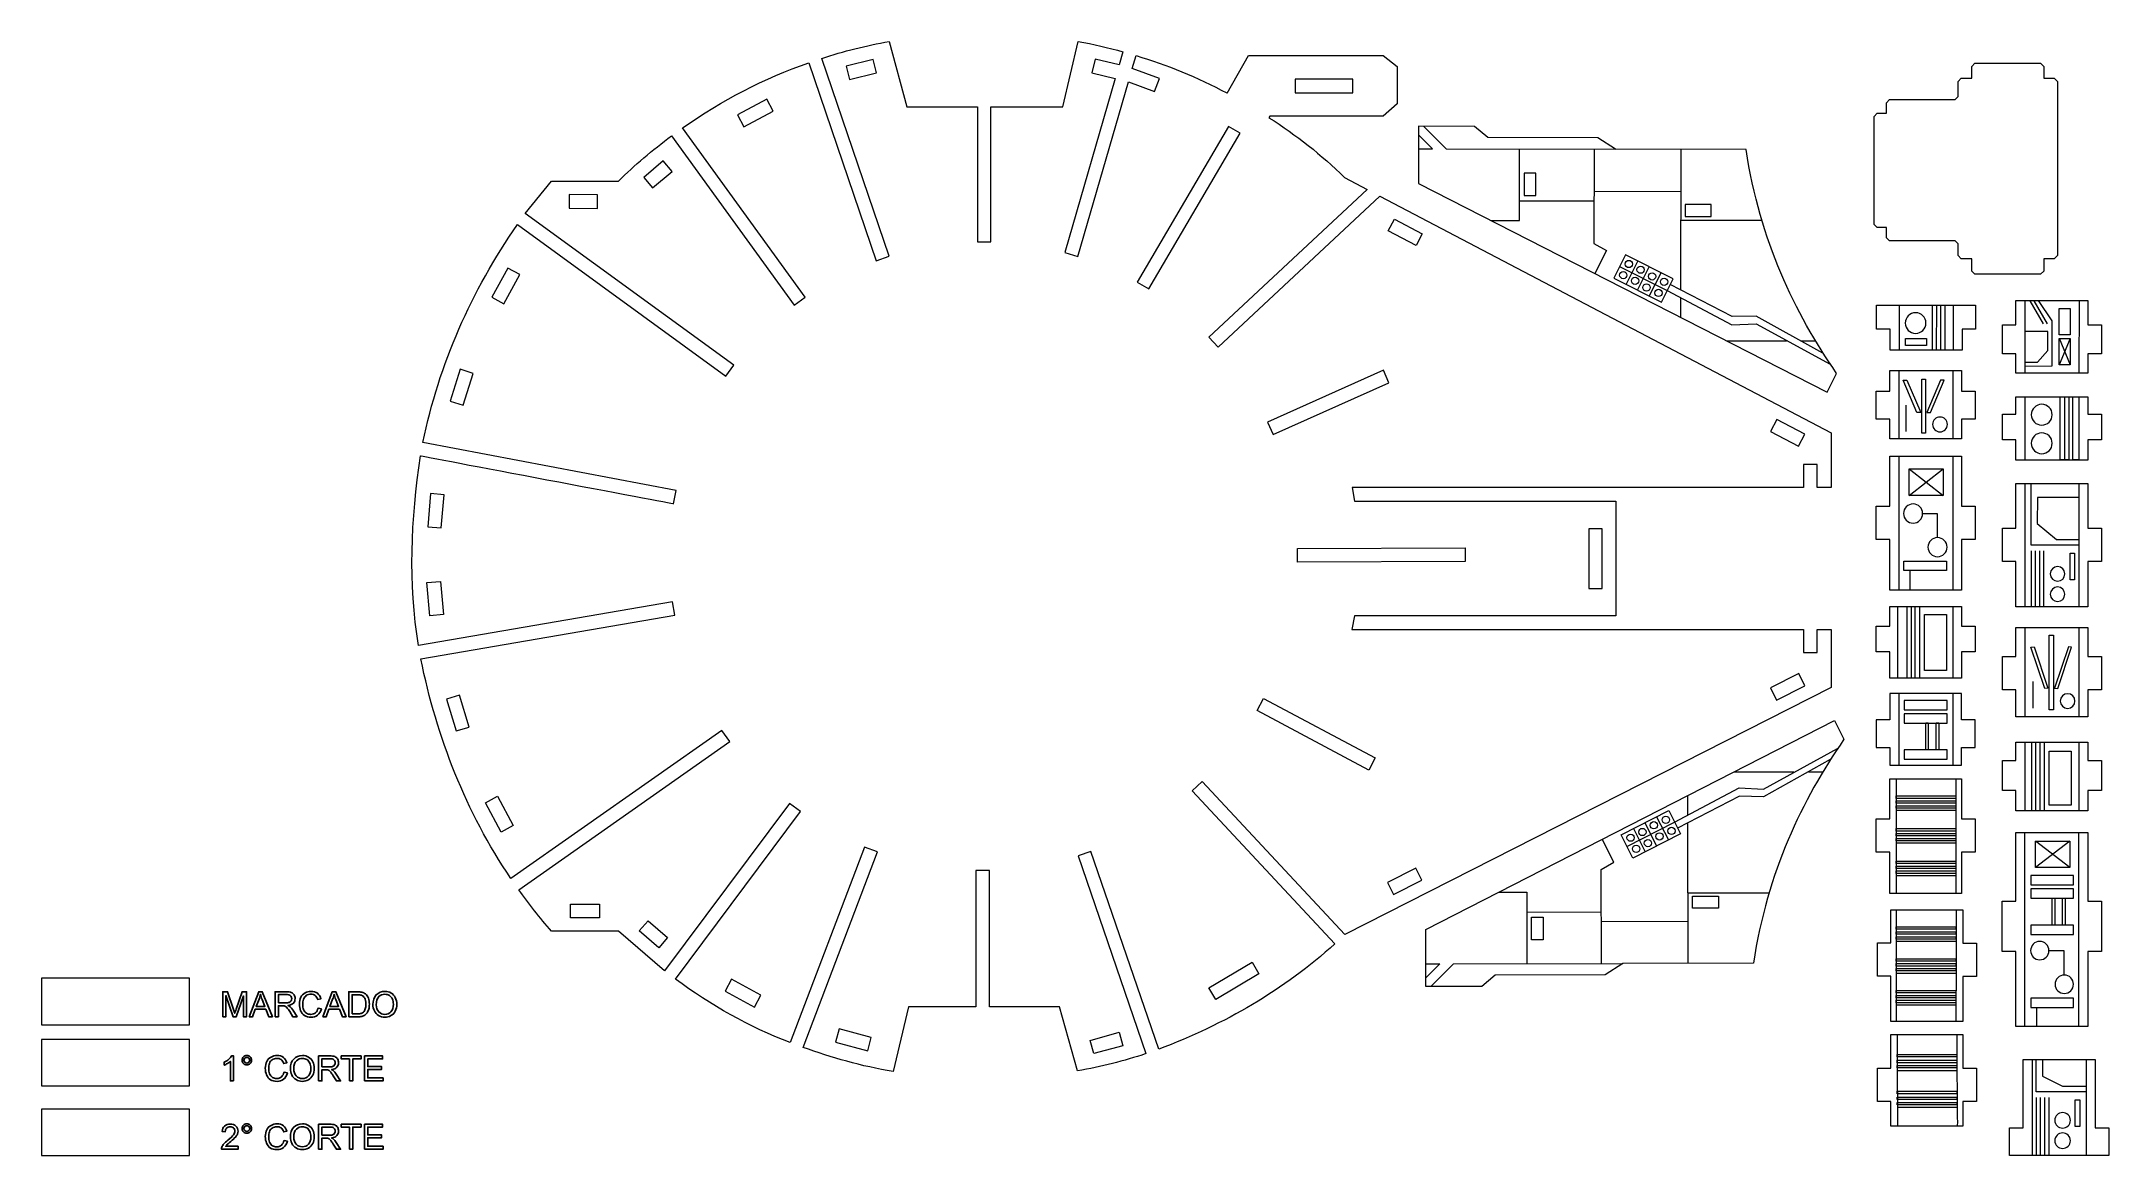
# Model space of a CAD drawing. Header units: millimetres. Extents: x -90 to 412, y 0 to 270.
import ezdxf

# ---------------------------------------------------------------- set-up
doc = ezdxf.new("R2010")
doc.units = ezdxf.units.MM
doc.layers.add('Layer 1', color=7, linetype='Continuous')

msp = doc.modelspace()

# ---------------------------------------------------------------- linework, layer by layer
at = {"layer": 'Layer 1', "color": 30, "lineweight": 20}
msp.add_lwpolyline([(214.41, 257.95), (228.37, 257.95), (228.37, 261.25), (214.41, 261.25), (214.41, 257.95)], close=True, dxfattribs=at)
at = {"layer": 'Layer 1', "color": 114, "lineweight": 20}
msp.add_lwpolyline([(-90, 31.75), (-54.02, 31.75), (-54.02, 43.04), (-90, 43.04), (-90, 31.75)], close=True, dxfattribs=at)
at = {"layer": 'Layer 1', "color": 240, "lineweight": 20}
msp.add_lwpolyline([(-90, 16.93), (-54.02, 16.93), (-54.02, 28.22), (-90, 28.22), (-90, 16.93)], close=True, dxfattribs=at)
at = {"layer": 'Layer 1', "color": 250, "lineweight": 20}
msp.add_lwpolyline([(-90, 0), (-54.02, 0), (-54.02, 11.29), (-90, 11.29), (-90, 0)], close=True, dxfattribs=at)
at = {"layer": 'Layer 1', "color": 114, "lineweight": 20}
for centre in [(295.37, 216.38), (298.23, 215), (294.02, 213.69), (296.89, 212.31), (299.68, 210.68), (301.02, 213.37), (303.93, 212.05), (302.59, 209.36), (301.46, 80.17), (304.37, 81.49), (295.81, 77.16), (297.15, 74.47), (298.67, 78.54), (300.01, 75.85), (302.81, 77.48), (305.72, 78.8)]:
    msp.add_ellipse(centre, major_axis=(0, 0.883), ratio=1, dxfattribs=at)
at = {"layer": 'Layer 1', "color": 250, "lineweight": 20}
for points, knots in [([(235.76, 266.96), (235.76, 266.96), (203.05, 266.96), (203.05, 266.96), (203.05, 266.96), (203.05, 266.96), (197.85, 257.86), (197.85, 257.86), (197.85, 257.86), (197.85, 257.86), (197.79, 257.89), (197.79, 257.89), (197.79, 257.89), (190.61, 261.76), (183.25, 264.7), (175.75, 266.96), (175.75, 266.96), (175.75, 266.96), (174.84, 263.79), (174.84, 263.79), (174.84, 263.79), (174.84, 263.79), (181.41, 261.38), (181.41, 261.38), (181.41, 261.38), (181.41, 261.38), (180.22, 258.22), (180.22, 258.22), (180.22, 258.22), (180.22, 258.22), (173.91, 260.61), (173.91, 260.61), (173.91, 260.61), (173.91, 260.61), (161.65, 218.22), (161.65, 218.22), (161.65, 218.22), (161.65, 218.22), (158.47, 219.14), (158.47, 219.14), (158.47, 219.14), (158.47, 219.14), (170.71, 261.4), (170.71, 261.4), (170.71, 261.4), (170.71, 261.4), (165.04, 262.77), (165.04, 262.77), (165.04, 262.77), (165.04, 262.77), (165.81, 266.07), (165.81, 266.07), (165.81, 266.07), (165.81, 266.07), (171.66, 264.71), (171.66, 264.71), (171.66, 264.71), (171.66, 264.71), (172.58, 267.88), (172.58, 267.88), (172.58, 267.88), (168.99, 268.88), (165.35, 269.72), (161.67, 270.39), (161.67, 270.39), (161.67, 270.39), (157.99, 254.52), (157.99, 254.52), (157.99, 254.52), (157.99, 254.52), (140.52, 254.52), (140.52, 254.52), (140.52, 254.52), (140.52, 254.52), (140.52, 221.74), (140.52, 221.74), (140.52, 221.74), (140.52, 221.74), (137.22, 221.74), (137.22, 221.74), (137.22, 221.74), (137.22, 221.74), (137.22, 254.52), (137.22, 254.52), (137.22, 254.52), (137.22, 254.52), (120.12, 254.52), (120.12, 254.52), (120.12, 254.52), (120.12, 254.52), (115.83, 270.41), (115.83, 270.41), (115.83, 270.41), (110.22, 269.36), (104.74, 268.02), (99.44, 266.27), (99.44, 266.27), (99.44, 266.27), (115.81, 218.25), (115.81, 218.25), (115.81, 218.25), (115.81, 218.25), (112.69, 217.18), (112.69, 217.18), (112.69, 217.18), (112.69, 217.18), (96.31, 265.21), (96.31, 265.21), (96.31, 265.21), (85.46, 261.41), (75.24, 256.15), (65.68, 249.4), (65.68, 249.4), (65.68, 249.4), (95.44, 208.31), (95.44, 208.31), (95.44, 208.31), (95.44, 208.31), (92.77, 206.38), (92.77, 206.38), (92.77, 206.38), (92.77, 206.38), (63, 247.47), (63, 247.47), (63, 247.47), (58.28, 244), (53.97, 240.35), (50.13, 236.51), (50.13, 236.51), (50.13, 236.51), (33.86, 236.51), (33.86, 236.51), (33.86, 236.51), (33.86, 236.51), (27.49, 228.61), (27.49, 228.61), (27.49, 228.61), (27.49, 228.61), (78.1, 191.81), (78.1, 191.81), (78.1, 191.81), (78.1, 191.81), (76.15, 189.14), (76.15, 189.14), (76.15, 189.14), (76.15, 189.14), (25.55, 225.94), (25.55, 225.94), (25.55, 225.94), (14.38, 209.73), (6.55, 192.18), (2.63, 173.08), (2.63, 173.08), (2.63, 173.08), (64.11, 161.45), (64.11, 161.45), (64.11, 161.45), (64.11, 161.45), (63.49, 158.21), (63.49, 158.21), (63.49, 158.21), (63.49, 158.21), (2.01, 169.84), (2.01, 169.84), (2.01, 169.84), (-0.24, 154.33), (-0.97, 138.94), (1.56, 123.81), (1.56, 123.81), (1.56, 123.81), (63.23, 134.39), (63.23, 134.39), (63.23, 134.39), (63.23, 134.39), (63.79, 131.14), (63.79, 131.14), (63.79, 131.14), (63.79, 131.14), (2.11, 120.55), (2.11, 120.55), (2.11, 120.55), (6.06, 101.38), (13, 83.46), (24, 67.24), (24, 67.24), (24, 67.24), (75.22, 103.18), (75.22, 103.18), (75.22, 103.18), (75.22, 103.18), (77.12, 100.48), (77.12, 100.48), (77.12, 100.48), (77.12, 100.48), (25.9, 64.54), (25.9, 64.54), (25.9, 64.54), (28.34, 61.1), (30.96, 57.72), (33.86, 54.46), (33.86, 54.46), (33.86, 54.46), (50.13, 54.46), (50.13, 54.46), (50.13, 54.46), (50.13, 54.46), (61.26, 44.82), (61.26, 44.82), (61.26, 44.82), (61.26, 44.82), (91.61, 85.47), (91.61, 85.47), (91.61, 85.47), (91.61, 85.47), (94.26, 83.5), (94.26, 83.5), (94.26, 83.5), (94.26, 83.5), (63.91, 42.84), (63.91, 42.84), (63.91, 42.84), (72.55, 36.51), (81.78, 31.25), (91.82, 27.45), (91.82, 27.45), (91.82, 27.45), (109.86, 74.87), (109.86, 74.87), (109.86, 74.87), (109.86, 74.87), (112.95, 73.69), (112.95, 73.69), (112.95, 73.69), (112.95, 73.69), (94.91, 26.27), (94.91, 26.27), (94.91, 26.27), (101.85, 23.78), (109.08, 21.71), (116.81, 20.38), (116.81, 20.38), (116.81, 20.38), (120.47, 36.15), (120.47, 36.15), (120.47, 36.15), (120.47, 36.15), (136.86, 36.15), (136.86, 36.15), (136.86, 36.15), (136.86, 36.15), (136.86, 69.23), (136.86, 69.23), (136.86, 69.23), (136.86, 69.23), (140.16, 69.23), (140.16, 69.23), (140.16, 69.23), (140.16, 69.23), (140.16, 36.15), (140.16, 36.15), (140.16, 36.15), (140.16, 36.15), (157.18, 36.15), (157.18, 36.15), (157.18, 36.15), (157.18, 36.15), (161.54, 20.56), (161.54, 20.56), (161.54, 20.56), (167.28, 21.59), (172.84, 22.92), (178.12, 24.76), (178.12, 24.76), (178.12, 24.76), (161.68, 72.76), (161.68, 72.76), (161.68, 72.76), (161.68, 72.76), (164.8, 73.83), (164.8, 73.83), (164.8, 73.83), (164.8, 73.83), (181.25, 25.83), (181.25, 25.83), (181.25, 25.83), (197.29, 31.87), (211.67, 40.24), (224.02, 51.42), (224.02, 51.42), (224.02, 51.42), (189.39, 88.5), (189.39, 88.5), (189.39, 88.5), (189.39, 88.5), (191.81, 90.76), (191.81, 90.76), (191.81, 90.76), (191.81, 90.76), (226.46, 53.65), (226.46, 53.65), (226.46, 53.65), (226.46, 53.65), (344.46, 113.57), (344.46, 113.57), (344.46, 113.57), (344.46, 113.57), (344.46, 122.02), (344.46, 122.02), (344.46, 122.02), (344.46, 122.02), (344.46, 127.72), (344.46, 127.72), (344.46, 127.72), (344.46, 127.72), (341.11, 127.7), (341.11, 127.7), (341.11, 127.7), (341.11, 127.7), (341.13, 122.13), (341.13, 122.13), (341.13, 122.13), (341.13, 122.13), (337.81, 122.13), (337.81, 122.13), (337.81, 122.13), (337.81, 122.13), (337.81, 127.72), (337.81, 127.72), (337.81, 127.72), (337.81, 127.72), (228.16, 127.72), (228.16, 127.72), (228.16, 127.72), (228.16, 127.72), (228.75, 131), (228.75, 131), (228.75, 131), (228.75, 131), (292.25, 131), (292.25, 131), (292.25, 131), (292.25, 131), (292.25, 158.84), (292.25, 158.84), (292.25, 158.84), (292.25, 158.84), (228.75, 158.84), (228.75, 158.84), (228.75, 158.84), (228.75, 158.84), (228.2, 162.14), (228.2, 162.14), (228.2, 162.14), (228.2, 162.14), (337.81, 162.15), (337.81, 162.15), (337.81, 162.15), (337.81, 162.15), (337.81, 167.74), (337.81, 167.74), (337.81, 167.74), (337.81, 167.74), (341.11, 167.72), (341.11, 167.72), (341.11, 167.72), (341.11, 167.72), (341.11, 162.14), (341.11, 162.14), (341.11, 162.14), (341.11, 162.14), (344.46, 162.14), (344.46, 162.14), (344.46, 162.14), (344.46, 162.14), (344.46, 175.44), (344.46, 175.44), (344.46, 175.44), (344.46, 175.44), (234.95, 232.87), (234.95, 232.87), (234.95, 232.87), (234.95, 232.87), (195.67, 196.19), (195.67, 196.19), (195.67, 196.19), (195.67, 196.19), (193.42, 198.6), (193.42, 198.6), (193.42, 198.6), (193.42, 198.6), (231.85, 234.49), (231.85, 234.49), (231.85, 234.49), (231.85, 234.49), (226.35, 237.38), (226.35, 237.38), (226.35, 237.38), (220.77, 242.9), (214.61, 247.67), (208.02, 251.89), (208.02, 251.89), (208.02, 251.89), (208.24, 252.29), (208.24, 252.29), (208.24, 252.29), (208.24, 252.29), (235.76, 252.29), (235.76, 252.29), (235.76, 252.29), (235.76, 252.29), (239.16, 255.24), (239.16, 255.24), (239.16, 255.24), (239.16, 255.24), (239.16, 264.33), (239.16, 264.33), (239.16, 264.33), (239.16, 264.33), (235.76, 266.96), (235.76, 266.96)], [0, 0, 0, 0, 0.009434, 0.009434, 0.009434, 0.009434, 0.018868, 0.018868, 0.018868, 0.018868, 0.028302, 0.028302, 0.028302, 0.028302, 0.037736, 0.037736, 0.037736, 0.037736, 0.04717, 0.04717, 0.04717, 0.04717, 0.056604, 0.056604, 0.056604, 0.056604, 0.066038, 0.066038, 0.066038, 0.066038, 0.075472, 0.075472, 0.075472, 0.075472, 0.084906, 0.084906, 0.084906, 0.084906, 0.09434, 0.09434, 0.09434, 0.09434, 0.103774, 0.103774, 0.103774, 0.103774, 0.113208, 0.113208, 0.113208, 0.113208, 0.122642, 0.122642, 0.122642, 0.122642, 0.132075, 0.132075, 0.132075, 0.132075, 0.141509, 0.141509, 0.141509, 0.141509, 0.150943, 0.150943, 0.150943, 0.150943, 0.160377, 0.160377, 0.160377, 0.160377, 0.169811, 0.169811, 0.169811, 0.169811, 0.179245, 0.179245, 0.179245, 0.179245, 0.188679, 0.188679, 0.188679, 0.188679, 0.198113, 0.198113, 0.198113, 0.198113, 0.207547, 0.207547, 0.207547, 0.207547, 0.216981, 0.216981, 0.216981, 0.216981, 0.226415, 0.226415, 0.226415, 0.226415, 0.235849, 0.235849, 0.235849, 0.235849, 0.245283, 0.245283, 0.245283, 0.245283, 0.254717, 0.254717, 0.254717, 0.254717, 0.264151, 0.264151, 0.264151, 0.264151, 0.273585, 0.273585, 0.273585, 0.273585, 0.283019, 0.283019, 0.283019, 0.283019, 0.292453, 0.292453, 0.292453, 0.292453, 0.301887, 0.301887, 0.301887, 0.301887, 0.311321, 0.311321, 0.311321, 0.311321, 0.320755, 0.320755, 0.320755, 0.320755, 0.330189, 0.330189, 0.330189, 0.330189, 0.339623, 0.339623, 0.339623, 0.339623, 0.349057, 0.349057, 0.349057, 0.349057, 0.358491, 0.358491, 0.358491, 0.358491, 0.367925, 0.367925, 0.367925, 0.367925, 0.377358, 0.377358, 0.377358, 0.377359, 0.386792, 0.386792, 0.386792, 0.386792, 0.396226, 0.396226, 0.396226, 0.396226, 0.40566, 0.40566, 0.40566, 0.40566, 0.415094, 0.415094, 0.415094, 0.415094, 0.424528, 0.424528, 0.424528, 0.424528, 0.433962, 0.433962, 0.433962, 0.433962, 0.443396, 0.443396, 0.443396, 0.443396, 0.45283, 0.45283, 0.45283, 0.45283, 0.462264, 0.462264, 0.462264, 0.462264, 0.471698, 0.471698, 0.471698, 0.471698, 0.481132, 0.481132, 0.481132, 0.481132, 0.490566, 0.490566, 0.490566, 0.490566, 0.5, 0.5, 0.5, 0.5, 0.509434, 0.509434, 0.509434, 0.509434, 0.518868, 0.518868, 0.518868, 0.518868, 0.528302, 0.528302, 0.528302, 0.528302, 0.537736, 0.537736, 0.537736, 0.537736, 0.54717, 0.54717, 0.54717, 0.54717, 0.556604, 0.556604, 0.556604, 0.556604, 0.566038, 0.566038, 0.566038, 0.566038, 0.575472, 0.575472, 0.575472, 0.575472, 0.584906, 0.584906, 0.584906, 0.584906, 0.59434, 0.59434, 0.59434, 0.59434, 0.603774, 0.603774, 0.603774, 0.603774, 0.613208, 0.613208, 0.613208, 0.613208, 0.622642, 0.622642, 0.622642, 0.622642, 0.632075, 0.632075, 0.632075, 0.632075, 0.641509, 0.641509, 0.641509, 0.641509, 0.650943, 0.650943, 0.650943, 0.650943, 0.660377, 0.660377, 0.660377, 0.660377, 0.669811, 0.669811, 0.669811, 0.669811, 0.679245, 0.679245, 0.679245, 0.679245, 0.688679, 0.688679, 0.688679, 0.688679, 0.698113, 0.698113, 0.698113, 0.698113, 0.707547, 0.707547, 0.707547, 0.707547, 0.716981, 0.716981, 0.716981, 0.716981, 0.726415, 0.726415, 0.726415, 0.726415, 0.735849, 0.735849, 0.735849, 0.735849, 0.745283, 0.745283, 0.745283, 0.745283, 0.754717, 0.754717, 0.754717, 0.754717, 0.764151, 0.764151, 0.764151, 0.764151, 0.773585, 0.773585, 0.773585, 0.773585, 0.783019, 0.783019, 0.783019, 0.783019, 0.792453, 0.792453, 0.792453, 0.792453, 0.801887, 0.801887, 0.801887, 0.801887, 0.811321, 0.811321, 0.811321, 0.811321, 0.820755, 0.820755, 0.820755, 0.820755, 0.830189, 0.830189, 0.830189, 0.830189, 0.839623, 0.839623, 0.839623, 0.839623, 0.849057, 0.849057, 0.849057, 0.849057, 0.858491, 0.858491, 0.858491, 0.858491, 0.867925, 0.867925, 0.867925, 0.867925, 0.877358, 0.877358, 0.877358, 0.877359, 0.886792, 0.886792, 0.886792, 0.886792, 0.896226, 0.896226, 0.896226, 0.896226, 0.90566, 0.90566, 0.90566, 0.90566, 0.915094, 0.915094, 0.915094, 0.915094, 0.924528, 0.924528, 0.924528, 0.924528, 0.933962, 0.933962, 0.933962, 0.933962, 0.943396, 0.943396, 0.943396, 0.943396, 0.95283, 0.95283, 0.95283, 0.95283, 0.962264, 0.962264, 0.962264, 0.962264, 0.971698, 0.971698, 0.971698, 0.971698, 0.981132, 0.981132, 0.981132, 0.981132, 1, 1, 1, 1]), ([(398.63, 261.44), (398.63, 261.44), (396.09, 261.44), (396.09, 261.44), (396.09, 261.44), (396.09, 261.44), (396.09, 264.34), (396.09, 264.34), (396.09, 264.34), (396.09, 264.34), (395.33, 265.1), (395.33, 265.1), (395.33, 265.1), (395.33, 265.1), (379.39, 265.1), (379.39, 265.1), (379.39, 265.1), (379.39, 265.1), (378.63, 264.34), (378.63, 264.34), (378.63, 264.34), (378.63, 264.34), (378.63, 261.44), (378.63, 261.44), (378.63, 261.44), (378.63, 261.44), (376.09, 261.44), (376.09, 261.44), (376.09, 261.44), (376.09, 261.44), (375.33, 260.68), (375.33, 260.68), (375.33, 260.68), (375.33, 260.68), (375.33, 257.03), (375.33, 257.03), (375.33, 257.03), (375.33, 257.03), (374.57, 256.27), (374.57, 256.27), (374.57, 256.27), (374.57, 256.27), (358.68, 256.27), (358.68, 256.27), (358.68, 256.27), (358.68, 256.27), (357.92, 255.5), (357.92, 255.5), (357.92, 255.5), (357.92, 255.5), (357.92, 252.95), (357.92, 252.95), (357.92, 252.95), (357.92, 252.95), (355.69, 252.95), (355.69, 252.95), (355.69, 252.95), (355.69, 252.95), (354.93, 252.19), (354.93, 252.19), (354.93, 252.19), (354.93, 252.19), (354.93, 226), (354.93, 226), (354.93, 226), (354.93, 226), (355.69, 225.24), (355.69, 225.24), (355.69, 225.24), (355.69, 225.24), (357.92, 225.24), (357.92, 225.24), (357.92, 225.24), (357.92, 225.24), (357.92, 222.77), (357.92, 222.77), (357.92, 222.77), (357.92, 222.77), (358.68, 222.01), (358.68, 222.01), (358.68, 222.01), (358.68, 222.01), (374.57, 222.01), (374.57, 222.01), (374.57, 222.01), (374.57, 222.01), (375.33, 221.25), (375.33, 221.25), (375.33, 221.25), (375.33, 221.25), (375.33, 218.42), (375.33, 218.42), (375.33, 218.42), (375.33, 218.42), (376.09, 217.65), (376.09, 217.65), (376.09, 217.65), (376.09, 217.65), (378.63, 217.65), (378.63, 217.65), (378.63, 217.65), (378.63, 217.65), (378.63, 214.67), (378.63, 214.67), (378.63, 214.67), (378.63, 214.67), (379.39, 213.9), (379.39, 213.9), (379.39, 213.9), (379.39, 213.9), (395.33, 213.9), (395.33, 213.9), (395.33, 213.9), (395.33, 213.9), (396.09, 214.67), (396.09, 214.67), (396.09, 214.67), (396.09, 214.67), (396.09, 217.65), (396.09, 217.65), (396.09, 217.65), (396.09, 217.65), (398.63, 217.65), (398.63, 217.65), (398.63, 217.65), (398.63, 217.65), (399.4, 218.42), (399.4, 218.42), (399.4, 218.42), (399.4, 218.42), (399.4, 260.68), (399.4, 260.68), (399.4, 260.68), (399.4, 260.68), (398.63, 261.44), (398.63, 261.44)], [0, 0, 0, 0, 0.028571, 0.028571, 0.028571, 0.028571, 0.057143, 0.057143, 0.057143, 0.057143, 0.085714, 0.085714, 0.085714, 0.085714, 0.114286, 0.114286, 0.114286, 0.114286, 0.142857, 0.142857, 0.142857, 0.142857, 0.171429, 0.171429, 0.171429, 0.171429, 0.2, 0.2, 0.2, 0.2, 0.228571, 0.228571, 0.228571, 0.228571, 0.257143, 0.257143, 0.257143, 0.257143, 0.285714, 0.285714, 0.285714, 0.285714, 0.314286, 0.314286, 0.314286, 0.314286, 0.342857, 0.342857, 0.342857, 0.342857, 0.371429, 0.371429, 0.371429, 0.371429, 0.4, 0.4, 0.4, 0.4, 0.428571, 0.428571, 0.428571, 0.428571, 0.457143, 0.457143, 0.457143, 0.457143, 0.485714, 0.485714, 0.485714, 0.485714, 0.514286, 0.514286, 0.514286, 0.514286, 0.542857, 0.542857, 0.542857, 0.542857, 0.571429, 0.571429, 0.571429, 0.571429, 0.6, 0.6, 0.6, 0.6, 0.628571, 0.628571, 0.628571, 0.628571, 0.657143, 0.657143, 0.657143, 0.657143, 0.685714, 0.685714, 0.685714, 0.685714, 0.714286, 0.714286, 0.714286, 0.714286, 0.742857, 0.742857, 0.742857, 0.742857, 0.771429, 0.771429, 0.771429, 0.771429, 0.8, 0.8, 0.8, 0.8, 0.828571, 0.828571, 0.828571, 0.828571, 0.857143, 0.857143, 0.857143, 0.857143, 0.885714, 0.885714, 0.885714, 0.885714, 0.914286, 0.914286, 0.914286, 0.914286, 0.942857, 0.942857, 0.942857, 0.942857, 1, 1, 1, 1]), ([(345.82, 189.82), (345.82, 189.82), (343.5, 185.28), (343.5, 185.28), (343.5, 185.28), (343.5, 185.28), (244.29, 235.95), (244.29, 235.95), (244.29, 235.95), (244.29, 235.95), (244.32, 249.82), (244.32, 249.82), (244.32, 249.82), (244.32, 249.82), (257.92, 249.79), (257.92, 249.79), (257.92, 249.79), (257.92, 249.79), (261.17, 247.08), (261.17, 247.08), (261.17, 247.08), (261.17, 247.08), (287.86, 246.97), (287.86, 246.97), (287.86, 246.97), (287.86, 246.97), (292.12, 244.25), (292.12, 244.25), (292.12, 244.25), (292.12, 244.25), (323.82, 244.18), (323.82, 244.18), (323.82, 244.18), (327.28, 221.83), (335.56, 204.75), (345.82, 189.82)], [0, 0, 0, 0, 0.1, 0.1, 0.1, 0.1, 0.2, 0.2, 0.2, 0.2, 0.3, 0.3, 0.3, 0.3, 0.4, 0.4, 0.4, 0.4, 0.5, 0.5, 0.5, 0.5, 0.6, 0.6, 0.6, 0.6, 0.7, 0.7, 0.7, 0.7, 0.8, 0.8, 0.8, 0.8, 1, 1, 1, 1]), ([(355.51, 206.36), (355.51, 206.36), (355.51, 200.53), (355.51, 200.53), (355.51, 200.53), (355.51, 200.53), (358.81, 200.53), (358.81, 200.53), (358.81, 200.53), (358.81, 200.53), (358.81, 195.49), (358.81, 195.49), (358.81, 195.49), (358.81, 195.49), (376.26, 195.49), (376.26, 195.49), (376.26, 195.49), (376.26, 195.49), (376.26, 200.53), (376.26, 200.53), (376.26, 200.53), (376.26, 200.53), (379.57, 200.53), (379.57, 200.53), (379.57, 200.53), (379.57, 200.53), (379.57, 206.36), (379.57, 206.36), (379.57, 206.36), (379.57, 206.36), (355.51, 206.36), (355.51, 206.36)], [0, 0, 0, 0, 0.111111, 0.111111, 0.111111, 0.111111, 0.222222, 0.222222, 0.222222, 0.222222, 0.333333, 0.333333, 0.333333, 0.333333, 0.444444, 0.444444, 0.444444, 0.444444, 0.555556, 0.555556, 0.555556, 0.555556, 0.666667, 0.666667, 0.666667, 0.666667, 0.777778, 0.777778, 0.777778, 0.777778, 1, 1, 1, 1]), ([(410.13, 201.6), (410.13, 201.6), (406.82, 201.6), (406.82, 201.6), (406.82, 201.6), (406.82, 201.6), (406.82, 207.52), (406.82, 207.52), (406.82, 207.52), (406.82, 207.52), (389.36, 207.52), (389.36, 207.52), (389.36, 207.52), (389.36, 207.52), (389.36, 201.6), (389.36, 201.6), (389.36, 201.6), (389.36, 201.6), (386.06, 201.6), (386.06, 201.6), (386.06, 201.6), (386.06, 201.6), (386.06, 194.6), (386.06, 194.6), (386.06, 194.6), (386.06, 194.6), (389.36, 194.6), (389.36, 194.6), (389.36, 194.6), (389.36, 194.6), (389.36, 189.9), (389.36, 189.9), (389.36, 189.9), (389.36, 189.9), (406.82, 189.9), (406.82, 189.9), (406.82, 189.9), (406.82, 189.9), (406.82, 194.6), (406.82, 194.6), (406.82, 194.6), (406.82, 194.6), (410.13, 194.6), (410.13, 194.6), (410.13, 194.6), (410.13, 194.6), (410.13, 201.6), (410.13, 201.6)], [0, 0, 0, 0, 0.076923, 0.076923, 0.076923, 0.076923, 0.153846, 0.153846, 0.153846, 0.153846, 0.230769, 0.230769, 0.230769, 0.230769, 0.307692, 0.307692, 0.307692, 0.307692, 0.384615, 0.384615, 0.384615, 0.384615, 0.461538, 0.461538, 0.461538, 0.461538, 0.538462, 0.538462, 0.538462, 0.538462, 0.615385, 0.615385, 0.615385, 0.615385, 0.692308, 0.692308, 0.692308, 0.692308, 0.769231, 0.769231, 0.769231, 0.769231, 0.846154, 0.846154, 0.846154, 0.846154, 1, 1, 1, 1]), ([(358.71, 190.53), (358.71, 190.53), (358.71, 185.51), (358.71, 185.51), (358.71, 185.51), (358.71, 185.51), (355.41, 185.51), (355.41, 185.51), (355.41, 185.51), (355.41, 185.51), (355.41, 178.71), (355.41, 178.71), (355.41, 178.71), (355.41, 178.71), (358.71, 178.71), (358.71, 178.71), (358.71, 178.71), (358.71, 178.71), (358.71, 173.96), (358.71, 173.96), (358.71, 173.96), (358.71, 173.96), (376.17, 173.96), (376.17, 173.96), (376.17, 173.96), (376.17, 173.96), (376.17, 178.71), (376.17, 178.71), (376.17, 178.71), (376.17, 178.71), (379.48, 178.71), (379.48, 178.71), (379.48, 178.71), (379.48, 178.71), (379.48, 185.51), (379.48, 185.51), (379.48, 185.51), (379.48, 185.51), (376.17, 185.51), (376.17, 185.51), (376.17, 185.51), (376.17, 185.51), (376.17, 190.53), (376.17, 190.53), (376.17, 190.53), (376.17, 190.53), (358.71, 190.53), (358.71, 190.53)], [0, 0, 0, 0, 0.076923, 0.076923, 0.076923, 0.076923, 0.153846, 0.153846, 0.153846, 0.153846, 0.230769, 0.230769, 0.230769, 0.230769, 0.307692, 0.307692, 0.307692, 0.307692, 0.384615, 0.384615, 0.384615, 0.384615, 0.461538, 0.461538, 0.461538, 0.461538, 0.538462, 0.538462, 0.538462, 0.538462, 0.615385, 0.615385, 0.615385, 0.615385, 0.692308, 0.692308, 0.692308, 0.692308, 0.769231, 0.769231, 0.769231, 0.769231, 0.846154, 0.846154, 0.846154, 0.846154, 1, 1, 1, 1]), ([(406.82, 184.13), (406.82, 184.13), (389.36, 184.13), (389.36, 184.13), (389.36, 184.13), (389.36, 184.13), (389.36, 179.92), (389.36, 179.92), (389.36, 179.92), (389.36, 179.92), (386.06, 179.92), (386.06, 179.92), (386.06, 179.92), (386.06, 179.92), (386.06, 173.69), (386.06, 173.69), (386.06, 173.69), (386.06, 173.69), (389.36, 173.69), (389.36, 173.69), (389.36, 173.69), (389.36, 173.69), (389.36, 168.77), (389.36, 168.77), (389.36, 168.77), (389.36, 168.77), (406.82, 168.77), (406.82, 168.77), (406.82, 168.77), (406.82, 168.77), (406.82, 173.69), (406.82, 173.69), (406.82, 173.69), (406.82, 173.69), (410.13, 173.69), (410.13, 173.69), (410.13, 173.69), (410.13, 173.69), (410.13, 179.92), (410.13, 179.92), (410.13, 179.92), (410.13, 179.92), (406.82, 179.92), (406.82, 179.92), (406.82, 179.92), (406.82, 179.92), (406.82, 184.13), (406.82, 184.13)], [0, 0, 0, 0, 0.076923, 0.076923, 0.076923, 0.076923, 0.153846, 0.153846, 0.153846, 0.153846, 0.230769, 0.230769, 0.230769, 0.230769, 0.307692, 0.307692, 0.307692, 0.307692, 0.384615, 0.384615, 0.384615, 0.384615, 0.461538, 0.461538, 0.461538, 0.461538, 0.538462, 0.538462, 0.538462, 0.538462, 0.615385, 0.615385, 0.615385, 0.615385, 0.692308, 0.692308, 0.692308, 0.692308, 0.769231, 0.769231, 0.769231, 0.769231, 0.846154, 0.846154, 0.846154, 0.846154, 1, 1, 1, 1]), ([(355.41, 157.65), (355.41, 157.65), (355.41, 149.56), (355.41, 149.56), (355.41, 149.56), (355.41, 149.56), (358.71, 149.56), (358.71, 149.56), (358.71, 149.56), (358.71, 149.56), (358.71, 137.21), (358.71, 137.21), (358.71, 137.21), (358.71, 137.21), (376.17, 137.21), (376.17, 137.21), (376.17, 137.21), (376.17, 137.21), (376.17, 149.56), (376.17, 149.56), (376.17, 149.56), (376.17, 149.56), (379.48, 149.56), (379.48, 149.56), (379.48, 149.56), (379.48, 149.56), (379.48, 157.65), (379.48, 157.65), (379.48, 157.65), (379.48, 157.65), (376.17, 157.65), (376.17, 157.65), (376.17, 157.65), (376.17, 157.65), (376.17, 169.75), (376.17, 169.75), (376.17, 169.75), (376.17, 169.75), (358.71, 169.75), (358.71, 169.75), (358.71, 169.75), (358.71, 169.75), (358.71, 157.65), (358.71, 157.65), (358.71, 157.65), (358.71, 157.65), (355.41, 157.65), (355.41, 157.65)], [0, 0, 0, 0, 0.076923, 0.076923, 0.076923, 0.076923, 0.153846, 0.153846, 0.153846, 0.153846, 0.230769, 0.230769, 0.230769, 0.230769, 0.307692, 0.307692, 0.307692, 0.307692, 0.384615, 0.384615, 0.384615, 0.384615, 0.461538, 0.461538, 0.461538, 0.461538, 0.538462, 0.538462, 0.538462, 0.538462, 0.615385, 0.615385, 0.615385, 0.615385, 0.692308, 0.692308, 0.692308, 0.692308, 0.769231, 0.769231, 0.769231, 0.769231, 0.846154, 0.846154, 0.846154, 0.846154, 1, 1, 1, 1]), ([(406.82, 163.09), (406.82, 163.09), (389.36, 163.09), (389.36, 163.09), (389.36, 163.09), (389.36, 163.09), (389.36, 152.25), (389.36, 152.25), (389.36, 152.25), (389.36, 152.25), (386.06, 152.25), (386.06, 152.25), (386.06, 152.25), (386.06, 152.25), (386.06, 144.16), (386.06, 144.16), (386.06, 144.16), (386.06, 144.16), (389.36, 144.16), (389.36, 144.16), (389.36, 144.16), (389.36, 144.16), (389.36, 133.16), (389.36, 133.16), (389.36, 133.16), (389.36, 133.16), (406.82, 133.16), (406.82, 133.16), (406.82, 133.16), (406.82, 133.16), (406.82, 144.16), (406.82, 144.16), (406.82, 144.16), (406.82, 144.16), (410.13, 144.16), (410.13, 144.16), (410.13, 144.16), (410.13, 144.16), (410.13, 152.25), (410.13, 152.25), (410.13, 152.25), (410.13, 152.25), (406.82, 152.25), (406.82, 152.25), (406.82, 152.25), (406.82, 152.25), (406.82, 163.09), (406.82, 163.09)], [0, 0, 0, 0, 0.076923, 0.076923, 0.076923, 0.076923, 0.153846, 0.153846, 0.153846, 0.153846, 0.230769, 0.230769, 0.230769, 0.230769, 0.307692, 0.307692, 0.307692, 0.307692, 0.384615, 0.384615, 0.384615, 0.384615, 0.461538, 0.461538, 0.461538, 0.461538, 0.538462, 0.538462, 0.538462, 0.538462, 0.615385, 0.615385, 0.615385, 0.615385, 0.692308, 0.692308, 0.692308, 0.692308, 0.769231, 0.769231, 0.769231, 0.769231, 0.846154, 0.846154, 0.846154, 0.846154, 1, 1, 1, 1]), ([(355.41, 128.51), (355.41, 128.51), (355.41, 122.29), (355.41, 122.29), (355.41, 122.29), (355.41, 122.29), (358.71, 122.29), (358.71, 122.29), (358.71, 122.29), (358.71, 122.29), (358.71, 115.87), (358.71, 115.87), (358.71, 115.87), (358.71, 115.87), (376.17, 115.87), (376.17, 115.87), (376.17, 115.87), (376.17, 115.87), (376.17, 122.29), (376.17, 122.29), (376.17, 122.29), (376.17, 122.29), (379.48, 122.29), (379.48, 122.29), (379.48, 122.29), (379.48, 122.29), (379.48, 128.51), (379.48, 128.51), (379.48, 128.51), (379.48, 128.51), (376.17, 128.51), (376.17, 128.51), (376.17, 128.51), (376.17, 128.51), (376.17, 133.25), (376.17, 133.25), (376.17, 133.25), (376.17, 133.25), (358.71, 133.25), (358.71, 133.25), (358.71, 133.25), (358.71, 133.25), (358.71, 128.51), (358.71, 128.51), (358.71, 128.51), (358.71, 128.51), (355.41, 128.51), (355.41, 128.51)], [0, 0, 0, 0, 0.076923, 0.076923, 0.076923, 0.076923, 0.153846, 0.153846, 0.153846, 0.153846, 0.230769, 0.230769, 0.230769, 0.230769, 0.307692, 0.307692, 0.307692, 0.307692, 0.384615, 0.384615, 0.384615, 0.384615, 0.461538, 0.461538, 0.461538, 0.461538, 0.538462, 0.538462, 0.538462, 0.538462, 0.615385, 0.615385, 0.615385, 0.615385, 0.692308, 0.692308, 0.692308, 0.692308, 0.769231, 0.769231, 0.769231, 0.769231, 0.846154, 0.846154, 0.846154, 0.846154, 1, 1, 1, 1]), ([(410.13, 121.12), (410.13, 121.12), (406.82, 121.12), (406.82, 121.12), (406.82, 121.12), (406.82, 121.12), (406.82, 128.18), (406.82, 128.18), (406.82, 128.18), (406.82, 128.18), (389.36, 128.18), (389.36, 128.18), (389.36, 128.18), (389.36, 128.18), (389.36, 121.12), (389.36, 121.12), (389.36, 121.12), (389.36, 121.12), (386.06, 121.12), (386.06, 121.12), (386.06, 121.12), (386.06, 121.12), (386.06, 113.03), (386.06, 113.03), (386.06, 113.03), (386.06, 113.03), (389.36, 113.03), (389.36, 113.03), (389.36, 113.03), (389.36, 113.03), (389.36, 106.47), (389.36, 106.47), (389.36, 106.47), (389.36, 106.47), (406.82, 106.47), (406.82, 106.47), (406.82, 106.47), (406.82, 106.47), (406.82, 113.03), (406.82, 113.03), (406.82, 113.03), (406.82, 113.03), (410.13, 113.03), (410.13, 113.03), (410.13, 113.03), (410.13, 113.03), (410.13, 121.12), (410.13, 121.12)], [0, 0, 0, 0, 0.076923, 0.076923, 0.076923, 0.076923, 0.153846, 0.153846, 0.153846, 0.153846, 0.230769, 0.230769, 0.230769, 0.230769, 0.307692, 0.307692, 0.307692, 0.307692, 0.384615, 0.384615, 0.384615, 0.384615, 0.461538, 0.461538, 0.461538, 0.461538, 0.538462, 0.538462, 0.538462, 0.538462, 0.615385, 0.615385, 0.615385, 0.615385, 0.692308, 0.692308, 0.692308, 0.692308, 0.769231, 0.769231, 0.769231, 0.769231, 0.846154, 0.846154, 0.846154, 0.846154, 1, 1, 1, 1]), ([(355.41, 99.02), (355.41, 99.02), (355.41, 105.75), (355.41, 105.75), (355.41, 105.75), (355.41, 105.75), (358.71, 105.75), (358.71, 105.75), (358.71, 105.75), (358.71, 105.75), (358.71, 112.17), (358.71, 112.17), (358.71, 112.17), (358.71, 112.17), (376.17, 112.17), (376.17, 112.17), (376.17, 112.17), (376.17, 112.17), (376.17, 105.75), (376.17, 105.75), (376.17, 105.75), (376.17, 105.75), (379.48, 105.75), (379.48, 105.75), (379.48, 105.75), (379.48, 105.75), (379.48, 99.02), (379.48, 99.02), (379.48, 99.02), (379.48, 99.02), (376.17, 99.02), (376.17, 99.02), (376.17, 99.02), (376.17, 99.02), (376.17, 94.78), (376.17, 94.78), (376.17, 94.78), (376.17, 94.78), (358.71, 94.78), (358.71, 94.78), (358.71, 94.78), (358.71, 94.78), (358.71, 99.02), (358.71, 99.02), (358.71, 99.02), (358.71, 99.02), (355.41, 99.02), (355.41, 99.02)], [0, 0, 0, 0, 0.076923, 0.076923, 0.076923, 0.076923, 0.153846, 0.153846, 0.153846, 0.153846, 0.230769, 0.230769, 0.230769, 0.230769, 0.307692, 0.307692, 0.307692, 0.307692, 0.384615, 0.384615, 0.384615, 0.384615, 0.461538, 0.461538, 0.461538, 0.461538, 0.538462, 0.538462, 0.538462, 0.538462, 0.615385, 0.615385, 0.615385, 0.615385, 0.692308, 0.692308, 0.692308, 0.692308, 0.769231, 0.769231, 0.769231, 0.769231, 0.846154, 0.846154, 0.846154, 0.846154, 1, 1, 1, 1]), ([(347.6, 101.03), (347.6, 101.03), (345.28, 105.57), (345.28, 105.57), (345.28, 105.57), (345.28, 105.57), (246.07, 54.9), (246.07, 54.9), (246.07, 54.9), (246.07, 54.9), (246.1, 41.03), (246.1, 41.03), (246.1, 41.03), (246.1, 41.03), (259.7, 41.06), (259.7, 41.06), (259.7, 41.06), (259.7, 41.06), (262.95, 43.77), (262.95, 43.77), (262.95, 43.77), (262.95, 43.77), (289.64, 43.87), (289.64, 43.87), (289.64, 43.87), (289.64, 43.87), (293.91, 46.6), (293.91, 46.6), (293.91, 46.6), (293.91, 46.6), (325.6, 46.67), (325.6, 46.67), (325.6, 46.67), (329.06, 69.02), (337.35, 86.1), (347.6, 101.03)], [0, 0, 0, 0, 0.1, 0.1, 0.1, 0.1, 0.2, 0.2, 0.2, 0.2, 0.3, 0.3, 0.3, 0.3, 0.4, 0.4, 0.4, 0.4, 0.5, 0.5, 0.5, 0.5, 0.6, 0.6, 0.6, 0.6, 0.7, 0.7, 0.7, 0.7, 0.8, 0.8, 0.8, 0.8, 1, 1, 1, 1]), ([(410.13, 95.87), (410.13, 95.87), (406.82, 95.87), (406.82, 95.87), (406.82, 95.87), (406.82, 95.87), (406.82, 100.35), (406.82, 100.35), (406.82, 100.35), (406.82, 100.35), (389.36, 100.35), (389.36, 100.35), (389.36, 100.35), (389.36, 100.35), (389.36, 95.87), (389.36, 95.87), (389.36, 95.87), (389.36, 95.87), (386.06, 95.87), (386.06, 95.87), (386.06, 95.87), (386.06, 95.87), (386.06, 88.6), (386.06, 88.6), (386.06, 88.6), (386.06, 88.6), (389.36, 88.6), (389.36, 88.6), (389.36, 88.6), (389.36, 88.6), (389.36, 83.69), (389.36, 83.69), (389.36, 83.69), (389.36, 83.69), (406.82, 83.69), (406.82, 83.69), (406.82, 83.69), (406.82, 83.69), (406.82, 88.6), (406.82, 88.6), (406.82, 88.6), (406.82, 88.6), (410.13, 88.6), (410.13, 88.6), (410.13, 88.6), (410.13, 88.6), (410.13, 95.87), (410.13, 95.87)], [0, 0, 0, 0, 0.076923, 0.076923, 0.076923, 0.076923, 0.153846, 0.153846, 0.153846, 0.153846, 0.230769, 0.230769, 0.230769, 0.230769, 0.307692, 0.307692, 0.307692, 0.307692, 0.384615, 0.384615, 0.384615, 0.384615, 0.461538, 0.461538, 0.461538, 0.461538, 0.538462, 0.538462, 0.538462, 0.538462, 0.615385, 0.615385, 0.615385, 0.615385, 0.692308, 0.692308, 0.692308, 0.692308, 0.769231, 0.769231, 0.769231, 0.769231, 0.846154, 0.846154, 0.846154, 0.846154, 1, 1, 1, 1]), ([(355.41, 81.74), (355.41, 81.74), (355.41, 73.65), (355.41, 73.65), (355.41, 73.65), (355.41, 73.65), (358.71, 73.65), (358.71, 73.65), (358.71, 73.65), (358.71, 73.65), (358.71, 63.63), (358.71, 63.63), (358.71, 63.63), (358.71, 63.63), (376.17, 63.63), (376.17, 63.63), (376.17, 63.63), (376.17, 63.63), (376.17, 73.65), (376.17, 73.65), (376.17, 73.65), (376.17, 73.65), (379.48, 73.65), (379.48, 73.65), (379.48, 73.65), (379.48, 73.65), (379.48, 81.74), (379.48, 81.74), (379.48, 81.74), (379.48, 81.74), (376.17, 81.74), (376.17, 81.74), (376.17, 81.74), (376.17, 81.74), (376.17, 91.44), (376.17, 91.44), (376.17, 91.44), (376.17, 91.44), (358.71, 91.44), (358.71, 91.44), (358.71, 91.44), (358.71, 91.44), (358.71, 81.74), (358.71, 81.74), (358.71, 81.74), (358.71, 81.74), (355.41, 81.74), (355.41, 81.74)], [0, 0, 0, 0, 0.076923, 0.076923, 0.076923, 0.076923, 0.153846, 0.153846, 0.153846, 0.153846, 0.230769, 0.230769, 0.230769, 0.230769, 0.307692, 0.307692, 0.307692, 0.307692, 0.384615, 0.384615, 0.384615, 0.384615, 0.461538, 0.461538, 0.461538, 0.461538, 0.538462, 0.538462, 0.538462, 0.538462, 0.615385, 0.615385, 0.615385, 0.615385, 0.692308, 0.692308, 0.692308, 0.692308, 0.769231, 0.769231, 0.769231, 0.769231, 0.846154, 0.846154, 0.846154, 0.846154, 1, 1, 1, 1]), ([(406.77, 78.44), (406.77, 78.44), (389.31, 78.44), (389.31, 78.44), (389.31, 78.44), (389.31, 78.44), (389.31, 61.75), (389.31, 61.75), (389.31, 61.75), (389.31, 61.75), (386.01, 61.75), (386.01, 61.75), (386.01, 61.75), (386.01, 61.75), (386.01, 49.54), (386.01, 49.54), (386.01, 49.54), (386.01, 49.54), (389.31, 49.54), (389.31, 49.54), (389.31, 49.54), (389.31, 49.54), (389.31, 31.31), (389.31, 31.31), (389.31, 31.31), (389.31, 31.31), (406.77, 31.31), (406.77, 31.31), (406.77, 31.31), (406.77, 31.31), (406.77, 49.54), (406.77, 49.54), (406.77, 49.54), (406.77, 49.54), (410.08, 49.54), (410.08, 49.54), (410.08, 49.54), (410.08, 49.54), (410.08, 61.75), (410.08, 61.75), (410.08, 61.75), (410.08, 61.75), (406.77, 61.75), (406.77, 61.75), (406.77, 61.75), (406.77, 61.75), (406.77, 78.44), (406.77, 78.44)], [0, 0, 0, 0, 0.076923, 0.076923, 0.076923, 0.076923, 0.153846, 0.153846, 0.153846, 0.153846, 0.230769, 0.230769, 0.230769, 0.230769, 0.307692, 0.307692, 0.307692, 0.307692, 0.384615, 0.384615, 0.384615, 0.384615, 0.461538, 0.461538, 0.461538, 0.461538, 0.538462, 0.538462, 0.538462, 0.538462, 0.615385, 0.615385, 0.615385, 0.615385, 0.692308, 0.692308, 0.692308, 0.692308, 0.769231, 0.769231, 0.769231, 0.769231, 0.846154, 0.846154, 0.846154, 0.846154, 1, 1, 1, 1]), ([(355.71, 51.66), (355.71, 51.66), (355.71, 43.57), (355.71, 43.57), (355.71, 43.57), (355.71, 43.57), (359.01, 43.57), (359.01, 43.57), (359.01, 43.57), (359.01, 43.57), (359.01, 32.55), (359.01, 32.55), (359.01, 32.55), (359.01, 32.55), (376.47, 32.55), (376.47, 32.55), (376.47, 32.55), (376.47, 32.55), (376.47, 43.47), (376.47, 43.47), (376.47, 43.47), (376.47, 43.47), (379.78, 43.47), (379.78, 43.47), (379.78, 43.47), (379.78, 43.47), (379.78, 51.56), (379.78, 51.56), (379.78, 51.56), (379.78, 51.56), (376.47, 51.56), (376.47, 51.56), (376.47, 51.56), (376.47, 51.56), (376.47, 59.67), (376.47, 59.67), (376.47, 59.67), (376.47, 59.67), (359.01, 59.67), (359.01, 59.67), (359.01, 59.67), (359.01, 59.67), (359.01, 51.66), (359.01, 51.66), (359.01, 51.66), (359.01, 51.66), (355.71, 51.66), (355.71, 51.66)], [0, 0, 0, 0, 0.076923, 0.076923, 0.076923, 0.076923, 0.153846, 0.153846, 0.153846, 0.153846, 0.230769, 0.230769, 0.230769, 0.230769, 0.307692, 0.307692, 0.307692, 0.307692, 0.384615, 0.384615, 0.384615, 0.384615, 0.461538, 0.461538, 0.461538, 0.461538, 0.538462, 0.538462, 0.538462, 0.538462, 0.615385, 0.615385, 0.615385, 0.615385, 0.692308, 0.692308, 0.692308, 0.692308, 0.769231, 0.769231, 0.769231, 0.769231, 0.846154, 0.846154, 0.846154, 0.846154, 1, 1, 1, 1]), ([(355.71, 21.19), (355.71, 21.19), (355.71, 13.1), (355.71, 13.1), (355.71, 13.1), (355.71, 13.1), (359.01, 13.1), (359.01, 13.1), (359.01, 13.1), (359.01, 13.1), (359.01, 7.19), (359.01, 7.19), (359.01, 7.19), (359.01, 7.19), (376.47, 7.19), (376.47, 7.19), (376.47, 7.19), (376.47, 7.19), (376.47, 13.1), (376.47, 13.1), (376.47, 13.1), (376.47, 13.1), (379.77, 13.1), (379.77, 13.1), (379.77, 13.1), (379.77, 13.1), (379.77, 21.19), (379.77, 21.19), (379.77, 21.19), (379.77, 21.19), (376.47, 21.19), (376.47, 21.19), (376.47, 21.19), (376.47, 21.19), (376.47, 29.43), (376.47, 29.43), (376.47, 29.43), (376.47, 29.43), (359.01, 29.43), (359.01, 29.43), (359.01, 29.43), (359.01, 29.43), (359.01, 21.19), (359.01, 21.19), (359.01, 21.19), (359.01, 21.19), (355.71, 21.19), (355.71, 21.19)], [0, 0, 0, 0, 0.076923, 0.076923, 0.076923, 0.076923, 0.153846, 0.153846, 0.153846, 0.153846, 0.230769, 0.230769, 0.230769, 0.230769, 0.307692, 0.307692, 0.307692, 0.307692, 0.384615, 0.384615, 0.384615, 0.384615, 0.461538, 0.461538, 0.461538, 0.461538, 0.538462, 0.538462, 0.538462, 0.538462, 0.615385, 0.615385, 0.615385, 0.615385, 0.692308, 0.692308, 0.692308, 0.692308, 0.769231, 0.769231, 0.769231, 0.769231, 0.846154, 0.846154, 0.846154, 0.846154, 1, 1, 1, 1]), ([(391.09, 23.31), (391.09, 23.31), (391.09, 6.74), (391.09, 6.74), (391.09, 6.74), (391.09, 6.74), (387.79, 6.74), (387.79, 6.74), (387.79, 6.74), (387.79, 6.74), (387.79, 0), (387.79, 0), (387.79, 0), (387.79, 0), (411.86, 0), (411.86, 0), (411.86, 0), (411.86, 0), (411.86, 6.74), (411.86, 6.74), (411.86, 6.74), (411.86, 6.74), (408.58, 6.74), (408.58, 6.74), (408.58, 6.74), (408.58, 6.74), (408.58, 23.31), (408.58, 23.31), (408.58, 23.31), (408.58, 23.31), (391.09, 23.31), (391.09, 23.31)], [0, 0, 0, 0, 0.111111, 0.111111, 0.111111, 0.111111, 0.222222, 0.222222, 0.222222, 0.222222, 0.333333, 0.333333, 0.333333, 0.333333, 0.444444, 0.444444, 0.444444, 0.444444, 0.555556, 0.555556, 0.555556, 0.555556, 0.666667, 0.666667, 0.666667, 0.666667, 0.777778, 0.777778, 0.777778, 0.777778, 1, 1, 1, 1])]:
    msp.add_open_spline(points, degree=3, knots=knots, dxfattribs=at)
at = {"layer": 'Layer 1', "color": 30, "lineweight": 20}
for points in [[(111.94, 266.01), (111.94, 266.01), (112.74, 262.81), (112.74, 262.81), (112.74, 262.81), (112.74, 262.81), (106.15, 261.15), (106.15, 261.15), (106.15, 261.15), (106.15, 261.15), (105.35, 264.36), (105.35, 264.36), (105.35, 264.36), (105.35, 264.36), (111.94, 266.01), (111.94, 266.01)], [(86.09, 256.38), (86.09, 256.38), (87.65, 253.47), (87.65, 253.47), (87.65, 253.47), (87.65, 253.47), (80.52, 249.65), (80.52, 249.65), (80.52, 249.65), (80.52, 249.65), (78.96, 252.56), (78.96, 252.56), (78.96, 252.56), (78.96, 252.56), (86.09, 256.38), (86.09, 256.38)], [(198.16, 249.77), (198.16, 249.77), (201.01, 248.1), (201.01, 248.1), (201.01, 248.1), (201.01, 248.1), (178.85, 210.33), (178.85, 210.33), (178.85, 210.33), (178.85, 210.33), (176, 212), (176, 212), (176, 212), (176, 212), (198.16, 249.77), (198.16, 249.77)], [(60.98, 241.38), (60.98, 241.38), (63.11, 238.85), (63.11, 238.85), (63.11, 238.85), (63.11, 238.85), (58.35, 234.84), (58.35, 234.84), (58.35, 234.84), (58.35, 234.84), (56.22, 237.36), (56.22, 237.36), (56.22, 237.36), (56.22, 237.36), (60.98, 241.38), (60.98, 241.38)], [(38.16, 233.21), (38.16, 233.21), (45.02, 233.19), (45.02, 233.19), (45.02, 233.19), (45.02, 233.19), (45.01, 229.88), (45.01, 229.88), (45.01, 229.88), (45.01, 229.88), (38.15, 229.91), (38.15, 229.91), (38.15, 229.91), (38.15, 229.91), (38.16, 233.21), (38.16, 233.21)], [(238.49, 227.29), (238.49, 227.29), (236.98, 224.41), (236.98, 224.41), (236.98, 224.41), (236.98, 224.41), (243.73, 220.87), (243.73, 220.87), (243.73, 220.87), (243.73, 220.87), (245.24, 223.74), (245.24, 223.74), (245.24, 223.74), (245.24, 223.74), (238.49, 227.29), (238.49, 227.29)], [(23.27, 215.41), (23.27, 215.41), (26.17, 213.82), (26.17, 213.82), (26.17, 213.82), (26.17, 213.82), (22.28, 206.73), (22.28, 206.73), (22.28, 206.73), (22.28, 206.73), (19.38, 208.31), (19.38, 208.31), (19.38, 208.31), (19.38, 208.31), (23.27, 215.41), (23.27, 215.41)], [(11.64, 190.82), (11.64, 190.82), (14.79, 189.83), (14.79, 189.83), (14.79, 189.83), (14.79, 189.83), (12.37, 182.11), (12.37, 182.11), (12.37, 182.11), (12.37, 182.11), (9.22, 183.1), (9.22, 183.1), (9.22, 183.1), (9.22, 183.1), (11.64, 190.82), (11.64, 190.82)], [(235.79, 190.58), (235.79, 190.58), (237.14, 187.57), (237.14, 187.57), (237.14, 187.57), (237.14, 187.57), (209.03, 174.98), (209.03, 174.98), (209.03, 174.98), (209.03, 174.98), (207.68, 177.99), (207.68, 177.99), (207.68, 177.99), (207.68, 177.99), (235.79, 190.58), (235.79, 190.58)], [(338.06, 175.07), (338.06, 175.07), (336.55, 172.19), (336.55, 172.19), (336.55, 172.19), (336.55, 172.19), (329.8, 175.73), (329.8, 175.73), (329.8, 175.73), (329.8, 175.73), (331.31, 178.61), (331.31, 178.61), (331.31, 178.61), (331.31, 178.61), (338.06, 175.07), (338.06, 175.07)], [(4.51, 160.68), (4.51, 160.68), (7.79, 160.38), (7.79, 160.38), (7.79, 160.38), (7.79, 160.38), (7.08, 152.32), (7.08, 152.32), (7.08, 152.32), (7.08, 152.32), (3.79, 152.62), (3.79, 152.62), (3.79, 152.62), (3.79, 152.62), (4.51, 160.68), (4.51, 160.68)], [(285.63, 152.11), (285.63, 152.11), (288.93, 152.11), (288.93, 152.11), (288.93, 152.11), (288.93, 152.11), (288.93, 137.61), (288.93, 137.61), (288.93, 137.61), (288.93, 137.61), (285.63, 137.61), (285.63, 137.61), (285.63, 137.61), (285.63, 137.61), (285.63, 152.11), (285.63, 152.11)], [(255.61, 147.51), (255.61, 147.51), (214.93, 147.32), (214.93, 147.32), (214.93, 147.32), (214.93, 147.32), (214.95, 144.02), (214.95, 144.02), (214.95, 144.02), (214.95, 144.02), (255.62, 144.21), (255.62, 144.21), (255.62, 144.21), (255.62, 144.21), (255.61, 147.51), (255.61, 147.51)], [(6.88, 139.35), (6.88, 139.35), (3.59, 139.06), (3.59, 139.06), (3.59, 139.06), (3.59, 139.06), (4.3, 131), (4.3, 131), (4.3, 131), (4.3, 131), (7.59, 131.29), (7.59, 131.29), (7.59, 131.29), (7.59, 131.29), (6.88, 139.35), (6.88, 139.35)], [(336.61, 116.98), (336.61, 116.98), (338.1, 114.04), (338.1, 114.04), (338.1, 114.04), (338.1, 114.04), (331.26, 110.57), (331.26, 110.57), (331.26, 110.57), (331.26, 110.57), (329.77, 113.51), (329.77, 113.51), (329.77, 113.51), (329.77, 113.51), (336.61, 116.98), (336.61, 116.98)], [(10.68, 103.06), (10.68, 103.06), (8.36, 110.81), (8.36, 110.81), (8.36, 110.81), (8.36, 110.81), (11.53, 111.75), (11.53, 111.75), (11.53, 111.75), (11.53, 111.75), (13.84, 104), (13.84, 104), (13.84, 104), (13.84, 104), (10.68, 103.06), (10.68, 103.06)], [(232.23, 93.58), (232.23, 93.58), (233.78, 96.5), (233.78, 96.5), (233.78, 96.5), (233.78, 96.5), (206.68, 110.93), (206.68, 110.93), (206.68, 110.93), (206.68, 110.93), (205.13, 108.02), (205.13, 108.02), (205.13, 108.02), (205.13, 108.02), (232.23, 93.58), (232.23, 93.58)], [(20.7, 87.21), (20.7, 87.21), (17.79, 85.65), (17.79, 85.65), (17.79, 85.65), (17.79, 85.65), (21.61, 78.52), (21.61, 78.52), (21.61, 78.52), (21.61, 78.52), (24.52, 80.08), (24.52, 80.08), (24.52, 80.08), (24.52, 80.08), (20.7, 87.21), (20.7, 87.21)], [(243.64, 69.77), (243.64, 69.77), (245.13, 66.83), (245.13, 66.83), (245.13, 66.83), (245.13, 66.83), (238.27, 63.35), (238.27, 63.35), (238.27, 63.35), (238.27, 63.35), (236.78, 66.28), (236.78, 66.28), (236.78, 66.28), (236.78, 66.28), (243.64, 69.77), (243.64, 69.77)], [(45.49, 61.04), (45.49, 61.04), (38.49, 61.04), (38.49, 61.04), (38.49, 61.04), (38.49, 61.04), (38.49, 57.74), (38.49, 57.74), (38.49, 57.74), (38.49, 57.74), (45.49, 57.73), (45.49, 57.73), (45.49, 57.73), (45.49, 57.73), (45.49, 61.04), (45.49, 61.04)], [(57.31, 57.02), (57.31, 57.02), (55.15, 54.53), (55.15, 54.53), (55.15, 54.53), (55.15, 54.53), (59.86, 50.46), (59.86, 50.46), (59.86, 50.46), (59.86, 50.46), (62.02, 52.95), (62.02, 52.95), (62.02, 52.95), (62.02, 52.95), (57.31, 57.02), (57.31, 57.02)], [(193.42, 40.72), (193.42, 40.72), (195.11, 37.88), (195.11, 37.88), (195.11, 37.88), (195.11, 37.88), (205.59, 44.16), (205.59, 44.16), (205.59, 44.16), (205.59, 44.16), (203.9, 46.99), (203.9, 46.99), (203.9, 46.99), (203.9, 46.99), (193.42, 40.72), (193.42, 40.72)], [(76, 39.91), (76, 39.91), (77.58, 42.8), (77.58, 42.8), (77.58, 42.8), (77.58, 42.8), (84.68, 38.91), (84.68, 38.91), (84.68, 38.91), (84.68, 38.91), (83.09, 36.02), (83.09, 36.02), (83.09, 36.02), (83.09, 36.02), (76, 39.91), (76, 39.91)], [(102.8, 27.57), (102.8, 27.57), (103.67, 30.76), (103.67, 30.76), (103.67, 30.76), (103.67, 30.76), (111.47, 28.63), (111.47, 28.63), (111.47, 28.63), (111.47, 28.63), (110.6, 25.44), (110.6, 25.44), (110.6, 25.44), (110.6, 25.44), (102.8, 27.57), (102.8, 27.57)], [(164.64, 27.95), (164.64, 27.95), (165.5, 24.76), (165.5, 24.76), (165.5, 24.76), (165.5, 24.76), (172.58, 26.67), (172.58, 26.67), (172.58, 26.67), (172.58, 26.67), (171.62, 29.97), (171.62, 29.97), (171.62, 29.97), (171.62, 29.97), (164.64, 27.95), (164.64, 27.95)]]:
    msp.add_open_spline(points, degree=3, knots=[0, 0, 0, 0, 0.2, 0.2, 0.2, 0.2, 0.4, 0.4, 0.4, 0.4, 0.6, 0.6, 0.6, 0.6, 1, 1, 1, 1], dxfattribs=at)
at = {"layer": 'Layer 1', "color": 114, "lineweight": 20}
for points, knots in [([(244.31, 244.3), (244.31, 244.3), (247.69, 244.29), (247.69, 244.29), (247.69, 244.29), (247.69, 244.29), (244.32, 247.7), (244.32, 247.7)], [0, 0, 0, 0, 0.333333, 0.333333, 0.333333, 0.333333, 1, 1, 1, 1]), ([(245.55, 249.82), (245.55, 249.82), (251, 244.29), (251, 244.29), (251, 244.29), (251, 244.29), (292.12, 244.25), (292.12, 244.25)], [0, 0, 0, 0, 0.333333, 0.333333, 0.333333, 0.333333, 1, 1, 1, 1]), ([(261.97, 226.92), (261.97, 226.92), (268.8, 226.91), (268.8, 226.91), (268.8, 226.91), (268.8, 226.91), (268.81, 244.27), (268.81, 244.27)], [0, 0, 0, 0, 0.333333, 0.333333, 0.333333, 0.333333, 1, 1, 1, 1]), ([(286.94, 244.26), (286.94, 244.26), (286.9, 221.37), (286.9, 221.37), (286.9, 221.37), (286.9, 221.37), (289.96, 219.65), (289.96, 219.65), (289.96, 219.65), (289.96, 219.65), (287.11, 214.08), (287.11, 214.08)], [0, 0, 0, 0, 0.25, 0.25, 0.25, 0.25, 0.5, 0.5, 0.5, 0.5, 1, 1, 1, 1]), ([(291.7, 212.97), (291.7, 212.97), (294.56, 218.63), (294.56, 218.63), (294.56, 218.63), (294.56, 218.63), (306.13, 212.78), (306.13, 212.78), (306.13, 212.78), (306.13, 212.78), (303.27, 207.11), (303.27, 207.11), (303.27, 207.11), (303.27, 207.11), (291.7, 212.97), (291.7, 212.97)], [0, 0, 0, 0, 0.2, 0.2, 0.2, 0.2, 0.4, 0.4, 0.4, 0.4, 0.6, 0.6, 0.6, 0.6, 1, 1, 1, 1]), ([(342.5, 194.75), (342.5, 194.75), (326.29, 203.74), (326.29, 203.74), (326.29, 203.74), (326.29, 203.74), (320.44, 203.63), (320.44, 203.63), (320.44, 203.63), (320.44, 203.63), (305.43, 211.39), (305.43, 211.39)], [0, 0, 0, 0, 0.25, 0.25, 0.25, 0.25, 0.5, 0.5, 0.5, 0.5, 1, 1, 1, 1]), ([(304.7, 209.95), (304.7, 209.95), (320.34, 201.63), (320.34, 201.63), (320.34, 201.63), (320.34, 201.63), (326.29, 201.89), (326.29, 201.89), (326.29, 201.89), (326.29, 201.89), (344.23, 192.04), (344.23, 192.04)], [0, 0, 0, 0, 0.25, 0.25, 0.25, 0.25, 0.5, 0.5, 0.5, 0.5, 1, 1, 1, 1]), ([(394.72, 207.52), (394.72, 207.52), (398.08, 202.57), (398.08, 202.57), (398.08, 202.57), (398.08, 202.57), (398.09, 191.55), (398.09, 191.55), (398.09, 191.55), (398.09, 191.55), (391.58, 191.54), (391.58, 191.54)], [0, 0, 0, 0, 0.25, 0.25, 0.25, 0.25, 0.5, 0.5, 0.5, 0.5, 1, 1, 1, 1]), ([(367.5, 202.05), (367.5, 200.66), (366.38, 199.54), (365, 199.54), (365, 199.54), (363.61, 199.54), (362.49, 200.66), (362.49, 202.05), (362.49, 202.05), (362.49, 203.43), (363.61, 204.56), (365, 204.56), (365, 204.56), (366.38, 204.56), (367.5, 203.43), (367.5, 202.05)], [0, 0, 0, 0, 0.2, 0.2, 0.2, 0.2, 0.4, 0.4, 0.4, 0.4, 0.6, 0.6, 0.6, 0.6, 1, 1, 1, 1]), ([(402.52, 205.61), (402.52, 205.61), (399.83, 205.61), (399.83, 205.61), (399.83, 205.61), (399.83, 205.61), (399.83, 199.19), (399.83, 199.19), (399.83, 199.19), (399.83, 199.19), (402.52, 199.19), (402.52, 199.19), (402.52, 199.19), (402.52, 199.19), (402.52, 205.61), (402.52, 205.61)], [0, 0, 0, 0, 0.2, 0.2, 0.2, 0.2, 0.4, 0.4, 0.4, 0.4, 0.6, 0.6, 0.6, 0.6, 1, 1, 1, 1]), ([(362.56, 198.28), (362.56, 198.28), (362.56, 196.64), (362.56, 196.64), (362.56, 196.64), (362.56, 196.64), (367.66, 196.64), (367.66, 196.64), (367.66, 196.64), (367.66, 196.64), (367.66, 198.28), (367.66, 198.28), (367.66, 198.28), (367.66, 198.28), (362.56, 198.28), (362.56, 198.28)], [0, 0, 0, 0, 0.2, 0.2, 0.2, 0.2, 0.4, 0.4, 0.4, 0.4, 0.6, 0.6, 0.6, 0.6, 1, 1, 1, 1]), ([(391.58, 192.55), (391.58, 192.55), (394.57, 192.55), (394.57, 192.55), (394.57, 192.55), (394.57, 192.55), (397.1, 195.37), (397.1, 195.37), (397.1, 195.37), (397.1, 195.37), (397.09, 200.03), (397.09, 200.03), (397.09, 200.03), (397.09, 200.03), (391.57, 200.02), (391.57, 200.02)], [0, 0, 0, 0, 0.2, 0.2, 0.2, 0.2, 0.4, 0.4, 0.4, 0.4, 0.6, 0.6, 0.6, 0.6, 1, 1, 1, 1]), ([(402.52, 198.34), (402.52, 198.34), (399.83, 198.34), (399.83, 198.34), (399.83, 198.34), (399.83, 198.34), (399.83, 191.91), (399.83, 191.91), (399.83, 191.91), (399.83, 191.91), (402.52, 191.91), (402.52, 191.91), (402.52, 191.91), (402.52, 191.91), (402.52, 198.34), (402.52, 198.34)], [0, 0, 0, 0, 0.2, 0.2, 0.2, 0.2, 0.4, 0.4, 0.4, 0.4, 0.6, 0.6, 0.6, 0.6, 1, 1, 1, 1]), ([(361.99, 188.22), (361.99, 188.22), (365.31, 180.32), (365.31, 180.32), (365.31, 180.32), (365.31, 180.32), (366.22, 180.32), (366.22, 180.32), (366.22, 180.32), (366.22, 180.32), (362.9, 188.22), (362.9, 188.22), (362.9, 188.22), (362.9, 188.22), (361.99, 188.22), (361.99, 188.22)], [0, 0, 0, 0, 0.2, 0.2, 0.2, 0.2, 0.4, 0.4, 0.4, 0.4, 0.6, 0.6, 0.6, 0.6, 1, 1, 1, 1]), ([(366.49, 188.42), (366.49, 188.42), (366.49, 175.33), (366.49, 175.33), (366.49, 175.33), (366.49, 175.33), (367.41, 175.33), (367.41, 175.33), (367.41, 175.33), (367.41, 175.33), (367.41, 188.42), (367.41, 188.42), (367.41, 188.42), (367.41, 188.42), (366.49, 188.42), (366.49, 188.42)], [0, 0, 0, 0, 0.2, 0.2, 0.2, 0.2, 0.4, 0.4, 0.4, 0.4, 0.6, 0.6, 0.6, 0.6, 1, 1, 1, 1]), ([(371.95, 188.22), (371.95, 188.22), (368.62, 180.32), (368.62, 180.32), (368.62, 180.32), (368.62, 180.32), (367.72, 180.32), (367.72, 180.32), (367.72, 180.32), (367.72, 180.32), (371.04, 188.22), (371.04, 188.22), (371.04, 188.22), (371.04, 188.22), (371.95, 188.22), (371.95, 188.22)], [0, 0, 0, 0, 0.2, 0.2, 0.2, 0.2, 0.4, 0.4, 0.4, 0.4, 0.6, 0.6, 0.6, 0.6, 1, 1, 1, 1]), ([(395.61, 177.28), (394.22, 177.28), (393.08, 178.41), (393.08, 179.81), (393.08, 179.81), (393.08, 181.2), (394.22, 182.34), (395.61, 182.34), (395.61, 182.34), (397.01, 182.34), (398.14, 181.2), (398.14, 179.81), (398.14, 179.81), (398.14, 178.41), (397.01, 177.28), (395.61, 177.28)], [0, 0, 0, 0, 0.2, 0.2, 0.2, 0.2, 0.4, 0.4, 0.4, 0.4, 0.6, 0.6, 0.6, 0.6, 1, 1, 1, 1]), ([(402.19, 184.13), (402.19, 184.13), (400.09, 184.13), (400.09, 184.13), (400.09, 184.13), (400.09, 184.13), (400.09, 168.83), (400.09, 168.83), (400.09, 168.83), (400.09, 168.83), (402.19, 168.83), (402.19, 168.83), (402.19, 168.83), (402.19, 168.83), (402.19, 184.13), (402.19, 184.13)], [0, 0, 0, 0, 0.2, 0.2, 0.2, 0.2, 0.4, 0.4, 0.4, 0.4, 0.6, 0.6, 0.6, 0.6, 1, 1, 1, 1]), ([(404.65, 184.13), (404.65, 184.13), (403.12, 184.13), (403.12, 184.13), (403.12, 184.13), (403.12, 184.13), (403.12, 168.83), (403.12, 168.83), (403.12, 168.83), (403.12, 168.83), (404.65, 168.83), (404.65, 168.83), (404.65, 168.83), (404.65, 168.83), (404.65, 184.13), (404.65, 184.13)], [0, 0, 0, 0, 0.2, 0.2, 0.2, 0.2, 0.4, 0.4, 0.4, 0.4, 0.6, 0.6, 0.6, 0.6, 1, 1, 1, 1]), ([(372.72, 177.44), (372.72, 176.45), (371.92, 175.64), (370.92, 175.64), (370.92, 175.64), (369.92, 175.64), (369.11, 176.45), (369.11, 177.44), (369.11, 177.44), (369.11, 178.44), (369.92, 179.25), (370.92, 179.25), (370.92, 179.25), (371.92, 179.25), (372.72, 178.44), (372.72, 177.44)], [0, 0, 0, 0, 0.2, 0.2, 0.2, 0.2, 0.4, 0.4, 0.4, 0.4, 0.6, 0.6, 0.6, 0.6, 1, 1, 1, 1]), ([(395.61, 170.34), (394.22, 170.34), (393.08, 171.47), (393.08, 172.87), (393.08, 172.87), (393.08, 174.26), (394.22, 175.4), (395.61, 175.4), (395.61, 175.4), (397.01, 175.4), (398.14, 174.26), (398.14, 172.87), (398.14, 172.87), (398.14, 171.47), (397.01, 170.34), (395.61, 170.34)], [0, 0, 0, 0, 0.2, 0.2, 0.2, 0.2, 0.4, 0.4, 0.4, 0.4, 0.6, 0.6, 0.6, 0.6, 1, 1, 1, 1]), ([(363.41, 166.67), (363.41, 166.67), (363.41, 160.22), (363.41, 160.22), (363.41, 160.22), (363.41, 160.22), (371.69, 160.22), (371.69, 160.22), (371.69, 160.22), (371.69, 160.22), (371.69, 166.67), (371.69, 166.67), (371.69, 166.67), (371.69, 166.67), (363.41, 166.67), (363.41, 166.67)], [0, 0, 0, 0, 0.2, 0.2, 0.2, 0.2, 0.4, 0.4, 0.4, 0.4, 0.6, 0.6, 0.6, 0.6, 1, 1, 1, 1]), ([(404.65, 163.09), (404.65, 163.09), (393.03, 163.09), (393.03, 163.09), (393.03, 163.09), (393.03, 163.09), (393.03, 148.17), (393.03, 148.17), (393.03, 148.17), (393.03, 148.17), (404.65, 148.17), (404.65, 148.17), (404.65, 148.17), (404.65, 148.17), (404.65, 163.09), (404.65, 163.09)], [0, 0, 0, 0, 0.2, 0.2, 0.2, 0.2, 0.4, 0.4, 0.4, 0.4, 0.6, 0.6, 0.6, 0.6, 1, 1, 1, 1]), ([(366.7, 155.82), (366.7, 154.54), (365.66, 153.5), (364.38, 153.5), (364.38, 153.5), (363.1, 153.5), (362.06, 154.54), (362.06, 155.82), (362.06, 155.82), (362.06, 157.1), (363.1, 158.14), (364.38, 158.14), (364.38, 158.14), (365.66, 158.14), (366.7, 157.1), (366.7, 155.82)], [0, 0, 0, 0, 0.2, 0.2, 0.2, 0.2, 0.4, 0.4, 0.4, 0.4, 0.6, 0.6, 0.6, 0.6, 1, 1, 1, 1]), ([(366.7, 155.82), (366.7, 155.82), (370.22, 155.81), (370.22, 155.81), (370.22, 155.81), (370.22, 155.81), (370.21, 149.97), (370.21, 149.97)], [0, 0, 0, 0, 0.333333, 0.333333, 0.333333, 0.333333, 1, 1, 1, 1]), ([(404.65, 159.7), (404.65, 159.7), (394.55, 159.72), (394.55, 159.72), (394.55, 159.72), (394.55, 159.72), (394.53, 153.37), (394.53, 153.37), (394.53, 153.37), (394.53, 153.37), (399.16, 149.53), (399.16, 149.53), (399.16, 149.53), (399.16, 149.53), (404.65, 149.53), (404.65, 149.53)], [0, 0, 0, 0, 0.2, 0.2, 0.2, 0.2, 0.4, 0.4, 0.4, 0.4, 0.6, 0.6, 0.6, 0.6, 1, 1, 1, 1]), ([(372.64, 147.65), (372.64, 146.37), (371.6, 145.34), (370.32, 145.34), (370.32, 145.34), (369.04, 145.34), (368, 146.37), (368, 147.65), (368, 147.65), (368, 148.93), (369.04, 149.97), (370.32, 149.97), (370.32, 149.97), (371.6, 149.97), (372.64, 148.93), (372.64, 147.65)], [0, 0, 0, 0, 0.2, 0.2, 0.2, 0.2, 0.4, 0.4, 0.4, 0.4, 0.6, 0.6, 0.6, 0.6, 1, 1, 1, 1]), ([(403.6, 146.17), (403.6, 146.17), (402.49, 146.17), (402.49, 146.17), (402.49, 146.17), (402.49, 146.17), (402.49, 139.74), (402.49, 139.74), (402.49, 139.74), (402.49, 139.74), (403.6, 139.74), (403.6, 139.74), (403.6, 139.74), (403.6, 139.74), (403.6, 146.17), (403.6, 146.17)], [0, 0, 0, 0, 0.2, 0.2, 0.2, 0.2, 0.4, 0.4, 0.4, 0.4, 0.6, 0.6, 0.6, 0.6, 1, 1, 1, 1]), ([(362.15, 144.28), (362.15, 144.28), (362.15, 142), (362.15, 142), (362.15, 142), (362.15, 142), (372.51, 142), (372.51, 142), (372.51, 142), (372.51, 142), (372.51, 144.28), (372.51, 144.28), (372.51, 144.28), (372.51, 144.28), (362.15, 144.28), (362.15, 144.28)], [0, 0, 0, 0, 0.2, 0.2, 0.2, 0.2, 0.4, 0.4, 0.4, 0.4, 0.6, 0.6, 0.6, 0.6, 1, 1, 1, 1]), ([(399.45, 139.42), (398.48, 139.42), (397.69, 140.21), (397.69, 141.19), (397.69, 141.19), (397.69, 142.17), (398.48, 142.96), (399.45, 142.96), (399.45, 142.96), (400.43, 142.96), (401.22, 142.17), (401.22, 141.19), (401.22, 141.19), (401.22, 140.21), (400.43, 139.42), (399.45, 139.42)], [0, 0, 0, 0, 0.2, 0.2, 0.2, 0.2, 0.4, 0.4, 0.4, 0.4, 0.6, 0.6, 0.6, 0.6, 1, 1, 1, 1]), ([(399.45, 134.48), (398.48, 134.48), (397.69, 135.27), (397.69, 136.25), (397.69, 136.25), (397.69, 137.22), (398.48, 138.02), (399.45, 138.02), (399.45, 138.02), (400.43, 138.02), (401.22, 137.22), (401.22, 136.25), (401.22, 136.25), (401.22, 135.27), (400.43, 134.48), (399.45, 134.48)], [0, 0, 0, 0, 0.2, 0.2, 0.2, 0.2, 0.4, 0.4, 0.4, 0.4, 0.6, 0.6, 0.6, 0.6, 1, 1, 1, 1]), ([(360.68, 133.25), (360.68, 133.25), (360.68, 115.87), (360.68, 115.87), (360.68, 115.87), (360.68, 115.87), (362.9, 115.87), (362.9, 115.87), (362.9, 115.87), (362.9, 115.87), (362.9, 133.25), (362.9, 133.25), (362.9, 133.25), (362.9, 133.25), (360.68, 133.25), (360.68, 133.25)], [0, 0, 0, 0, 0.2, 0.2, 0.2, 0.2, 0.4, 0.4, 0.4, 0.4, 0.6, 0.6, 0.6, 0.6, 1, 1, 1, 1]), ([(364.92, 133.25), (364.92, 133.25), (364.92, 115.87), (364.92, 115.87), (364.92, 115.87), (364.92, 115.87), (365.94, 115.87), (365.94, 115.87), (365.94, 115.87), (365.94, 115.87), (365.94, 133.25), (365.94, 133.25), (365.94, 133.25), (365.94, 133.25), (364.92, 133.25), (364.92, 133.25)], [0, 0, 0, 0, 0.2, 0.2, 0.2, 0.2, 0.4, 0.4, 0.4, 0.4, 0.6, 0.6, 0.6, 0.6, 1, 1, 1, 1]), ([(367.19, 131.29), (367.19, 131.29), (367.19, 117.76), (367.19, 117.76), (367.19, 117.76), (367.19, 117.76), (372.52, 117.76), (372.52, 117.76), (372.52, 117.76), (372.52, 117.76), (372.52, 131.29), (372.52, 131.29), (372.52, 131.29), (372.52, 131.29), (367.19, 131.29), (367.19, 131.29)], [0, 0, 0, 0, 0.2, 0.2, 0.2, 0.2, 0.4, 0.4, 0.4, 0.4, 0.6, 0.6, 0.6, 0.6, 1, 1, 1, 1]), ([(398.44, 126.33), (398.44, 126.33), (397.42, 126.33), (397.42, 126.33), (397.42, 126.33), (397.42, 126.33), (397.42, 108.21), (397.42, 108.21), (397.42, 108.21), (397.42, 108.21), (398.44, 108.21), (398.44, 108.21), (398.44, 108.21), (398.44, 108.21), (398.44, 126.33), (398.44, 126.33)], [0, 0, 0, 0, 0.2, 0.2, 0.2, 0.2, 0.4, 0.4, 0.4, 0.4, 0.6, 0.6, 0.6, 0.6, 1, 1, 1, 1]), ([(393.74, 123.46), (393.74, 123.46), (392.97, 123.37), (392.97, 123.37), (392.97, 123.37), (392.97, 123.37), (396.33, 113.35), (396.33, 113.35), (396.33, 113.35), (396.33, 113.35), (397.11, 113.44), (397.11, 113.44), (397.11, 113.44), (397.11, 113.44), (393.74, 123.46), (393.74, 123.46)], [0, 0, 0, 0, 0.2, 0.2, 0.2, 0.2, 0.4, 0.4, 0.4, 0.4, 0.6, 0.6, 0.6, 0.6, 1, 1, 1, 1]), ([(402.07, 123.46), (402.07, 123.46), (402.85, 123.37), (402.85, 123.37), (402.85, 123.37), (402.85, 123.37), (399.48, 113.35), (399.48, 113.35), (399.48, 113.35), (399.48, 113.35), (398.71, 113.44), (398.71, 113.44), (398.71, 113.44), (398.71, 113.44), (402.07, 123.46), (402.07, 123.46)], [0, 0, 0, 0, 0.2, 0.2, 0.2, 0.2, 0.4, 0.4, 0.4, 0.4, 0.6, 0.6, 0.6, 0.6, 1, 1, 1, 1]), ([(362.25, 108.22), (362.25, 108.22), (362.25, 110.46), (362.25, 110.46), (362.25, 110.46), (362.25, 110.46), (372.62, 110.46), (372.62, 110.46), (372.62, 110.46), (372.62, 110.46), (372.62, 108.22), (372.62, 108.22), (372.62, 108.22), (372.62, 108.22), (362.25, 108.22), (362.25, 108.22)], [0, 0, 0, 0, 0.2, 0.2, 0.2, 0.2, 0.4, 0.4, 0.4, 0.4, 0.6, 0.6, 0.6, 0.6, 1, 1, 1, 1]), ([(401.9, 108.55), (400.91, 108.55), (400.11, 109.34), (400.11, 110.33), (400.11, 110.33), (400.11, 111.31), (400.91, 112.11), (401.9, 112.11), (401.9, 112.11), (402.88, 112.11), (403.68, 111.31), (403.68, 110.33), (403.68, 110.33), (403.68, 109.34), (402.88, 108.55), (401.9, 108.55)], [0, 0, 0, 0, 0.2, 0.2, 0.2, 0.2, 0.4, 0.4, 0.4, 0.4, 0.6, 0.6, 0.6, 0.6, 1, 1, 1, 1]), ([(362.25, 104.98), (362.25, 104.98), (362.25, 107.22), (362.25, 107.22), (362.25, 107.22), (362.25, 107.22), (372.62, 107.22), (372.62, 107.22), (372.62, 107.22), (372.62, 107.22), (372.62, 104.98), (372.62, 104.98), (372.62, 104.98), (372.62, 104.98), (362.25, 104.98), (362.25, 104.98)], [0, 0, 0, 0, 0.2, 0.2, 0.2, 0.2, 0.4, 0.4, 0.4, 0.4, 0.6, 0.6, 0.6, 0.6, 1, 1, 1, 1]), ([(367.45, 105.01), (367.45, 105.01), (367.45, 98.45), (367.45, 98.45), (367.45, 98.45), (367.45, 98.45), (368.07, 98.45), (368.07, 98.45), (368.07, 98.45), (368.07, 98.45), (368.07, 105.01), (368.07, 105.01), (368.07, 105.01), (368.07, 105.01), (367.45, 105.01), (367.45, 105.01)], [0, 0, 0, 0, 0.2, 0.2, 0.2, 0.2, 0.4, 0.4, 0.4, 0.4, 0.6, 0.6, 0.6, 0.6, 1, 1, 1, 1]), ([(370, 105.01), (370, 105.01), (370, 98.45), (370, 98.45), (370, 98.45), (370, 98.45), (370.63, 98.45), (370.63, 98.45), (370.63, 98.45), (370.63, 98.45), (370.63, 105.01), (370.63, 105.01), (370.63, 105.01), (370.63, 105.01), (370, 105.01), (370, 105.01)], [0, 0, 0, 0, 0.2, 0.2, 0.2, 0.2, 0.4, 0.4, 0.4, 0.4, 0.6, 0.6, 0.6, 0.6, 1, 1, 1, 1]), ([(306.48, 80.9), (306.48, 80.9), (322.12, 89.22), (322.12, 89.22), (322.12, 89.22), (322.12, 89.22), (328.08, 88.96), (328.08, 88.96), (328.08, 88.96), (328.08, 88.96), (346.01, 98.81), (346.01, 98.81)], [0, 0, 0, 0, 0.25, 0.25, 0.25, 0.25, 0.5, 0.5, 0.5, 0.5, 1, 1, 1, 1]), ([(344.29, 96.1), (344.29, 96.1), (328.08, 87.11), (328.08, 87.11), (328.08, 87.11), (328.08, 87.11), (322.22, 87.22), (322.22, 87.22), (322.22, 87.22), (322.22, 87.22), (307.21, 79.46), (307.21, 79.46)], [0, 0, 0, 0, 0.25, 0.25, 0.25, 0.25, 0.5, 0.5, 0.5, 0.5, 1, 1, 1, 1]), ([(362.25, 96.2), (362.25, 96.2), (362.25, 98.44), (362.25, 98.44), (362.25, 98.44), (362.25, 98.44), (372.62, 98.44), (372.62, 98.44), (372.62, 98.44), (372.62, 98.44), (372.62, 96.2), (372.62, 96.2), (372.62, 96.2), (372.62, 96.2), (362.25, 96.2), (362.25, 96.2)], [0, 0, 0, 0, 0.2, 0.2, 0.2, 0.2, 0.4, 0.4, 0.4, 0.4, 0.6, 0.6, 0.6, 0.6, 1, 1, 1, 1]), ([(402.74, 98.16), (402.74, 98.16), (397.4, 98.16), (397.4, 98.16), (397.4, 98.16), (397.4, 98.16), (397.4, 85.07), (397.4, 85.07), (397.4, 85.07), (397.4, 85.07), (402.74, 85.07), (402.74, 85.07), (402.74, 85.07), (402.74, 85.07), (402.74, 98.16), (402.74, 98.16)], [0, 0, 0, 0, 0.2, 0.2, 0.2, 0.2, 0.4, 0.4, 0.4, 0.4, 0.6, 0.6, 0.6, 0.6, 1, 1, 1, 1]), ([(360.25, 87.29), (360.25, 87.29), (360.25, 86.69), (360.25, 86.69), (360.25, 86.69), (360.25, 86.69), (374.73, 86.69), (374.73, 86.69), (374.73, 86.69), (374.73, 86.69), (374.73, 87.29), (374.73, 87.29), (374.73, 87.29), (374.73, 87.29), (360.25, 87.29), (360.25, 87.29)], [0, 0, 0, 0, 0.2, 0.2, 0.2, 0.2, 0.4, 0.4, 0.4, 0.4, 0.6, 0.6, 0.6, 0.6, 1, 1, 1, 1]), ([(360.25, 86.09), (360.25, 86.09), (360.25, 85.5), (360.25, 85.5), (360.25, 85.5), (360.25, 85.5), (374.73, 85.5), (374.73, 85.5), (374.73, 85.5), (374.73, 85.5), (374.73, 86.09), (374.73, 86.09), (374.73, 86.09), (374.73, 86.09), (360.25, 86.09), (360.25, 86.09)], [0, 0, 0, 0, 0.2, 0.2, 0.2, 0.2, 0.4, 0.4, 0.4, 0.4, 0.6, 0.6, 0.6, 0.6, 1, 1, 1, 1]), ([(293.48, 77.88), (293.48, 77.88), (296.35, 72.22), (296.35, 72.22), (296.35, 72.22), (296.35, 72.22), (307.91, 78.07), (307.91, 78.07), (307.91, 78.07), (307.91, 78.07), (305.05, 83.74), (305.05, 83.74), (305.05, 83.74), (305.05, 83.74), (293.48, 77.88), (293.48, 77.88)], [0, 0, 0, 0, 0.2, 0.2, 0.2, 0.2, 0.4, 0.4, 0.4, 0.4, 0.6, 0.6, 0.6, 0.6, 1, 1, 1, 1]), ([(360.25, 84.9), (360.25, 84.9), (360.25, 84.31), (360.25, 84.31), (360.25, 84.31), (360.25, 84.31), (374.73, 84.31), (374.73, 84.31), (374.73, 84.31), (374.73, 84.31), (374.73, 84.9), (374.73, 84.9), (374.73, 84.9), (374.73, 84.9), (360.25, 84.9), (360.25, 84.9)], [0, 0, 0, 0, 0.2, 0.2, 0.2, 0.2, 0.4, 0.4, 0.4, 0.4, 0.6, 0.6, 0.6, 0.6, 1, 1, 1, 1]), ([(288.72, 46.59), (288.72, 46.59), (288.68, 69.48), (288.68, 69.48), (288.68, 69.48), (288.68, 69.48), (291.74, 71.2), (291.74, 71.2), (291.74, 71.2), (291.74, 71.2), (288.9, 76.77), (288.9, 76.77)], [0, 0, 0, 0, 0.25, 0.25, 0.25, 0.25, 0.5, 0.5, 0.5, 0.5, 1, 1, 1, 1]), ([(360.25, 79.37), (360.25, 79.37), (360.25, 78.77), (360.25, 78.77), (360.25, 78.77), (360.25, 78.77), (374.73, 78.77), (374.73, 78.77), (374.73, 78.77), (374.73, 78.77), (374.73, 79.37), (374.73, 79.37), (374.73, 79.37), (374.73, 79.37), (360.25, 79.37), (360.25, 79.37)], [0, 0, 0, 0, 0.2, 0.2, 0.2, 0.2, 0.4, 0.4, 0.4, 0.4, 0.6, 0.6, 0.6, 0.6, 1, 1, 1, 1]), ([(360.25, 78.17), (360.25, 78.17), (360.25, 77.58), (360.25, 77.58), (360.25, 77.58), (360.25, 77.58), (374.73, 77.58), (374.73, 77.58), (374.73, 77.58), (374.73, 77.58), (374.73, 78.17), (374.73, 78.17), (374.73, 78.17), (374.73, 78.17), (360.25, 78.17), (360.25, 78.17)], [0, 0, 0, 0, 0.2, 0.2, 0.2, 0.2, 0.4, 0.4, 0.4, 0.4, 0.6, 0.6, 0.6, 0.6, 1, 1, 1, 1]), ([(360.25, 76.98), (360.25, 76.98), (360.25, 76.39), (360.25, 76.39), (360.25, 76.39), (360.25, 76.39), (374.73, 76.39), (374.73, 76.39), (374.73, 76.39), (374.73, 76.39), (374.73, 76.98), (374.73, 76.98), (374.73, 76.98), (374.73, 76.98), (360.25, 76.98), (360.25, 76.98)], [0, 0, 0, 0, 0.2, 0.2, 0.2, 0.2, 0.4, 0.4, 0.4, 0.4, 0.6, 0.6, 0.6, 0.6, 1, 1, 1, 1]), ([(402.41, 76.35), (402.41, 76.35), (394.11, 76.35), (394.11, 76.35), (394.11, 76.35), (394.11, 76.35), (394.11, 69.93), (394.11, 69.93), (394.11, 69.93), (394.11, 69.93), (402.41, 69.93), (402.41, 69.93), (402.41, 69.93), (402.41, 69.93), (402.41, 76.35), (402.41, 76.35)], [0, 0, 0, 0, 0.2, 0.2, 0.2, 0.2, 0.4, 0.4, 0.4, 0.4, 0.6, 0.6, 0.6, 0.6, 1, 1, 1, 1]), ([(360.25, 71.47), (360.25, 71.47), (360.25, 70.88), (360.25, 70.88), (360.25, 70.88), (360.25, 70.88), (374.73, 70.88), (374.73, 70.88), (374.73, 70.88), (374.73, 70.88), (374.73, 71.47), (374.73, 71.47), (374.73, 71.47), (374.73, 71.47), (360.25, 71.47), (360.25, 71.47)], [0, 0, 0, 0, 0.2, 0.2, 0.2, 0.2, 0.4, 0.4, 0.4, 0.4, 0.6, 0.6, 0.6, 0.6, 1, 1, 1, 1]), ([(360.25, 70.27), (360.25, 70.27), (360.25, 69.68), (360.25, 69.68), (360.25, 69.68), (360.25, 69.68), (374.73, 69.68), (374.73, 69.68), (374.73, 69.68), (374.73, 69.68), (374.73, 70.27), (374.73, 70.27), (374.73, 70.27), (374.73, 70.27), (360.25, 70.27), (360.25, 70.27)], [0, 0, 0, 0, 0.2, 0.2, 0.2, 0.2, 0.4, 0.4, 0.4, 0.4, 0.6, 0.6, 0.6, 0.6, 1, 1, 1, 1]), ([(360.25, 69.08), (360.25, 69.08), (360.25, 68.49), (360.25, 68.49), (360.25, 68.49), (360.25, 68.49), (374.73, 68.49), (374.73, 68.49), (374.73, 68.49), (374.73, 68.49), (374.73, 69.08), (374.73, 69.08), (374.73, 69.08), (374.73, 69.08), (360.25, 69.08), (360.25, 69.08)], [0, 0, 0, 0, 0.2, 0.2, 0.2, 0.2, 0.4, 0.4, 0.4, 0.4, 0.6, 0.6, 0.6, 0.6, 1, 1, 1, 1]), ([(403.32, 65.71), (403.32, 65.71), (392.96, 65.71), (392.96, 65.71), (392.96, 65.71), (392.96, 65.71), (392.96, 67.97), (392.96, 67.97), (392.96, 67.97), (392.96, 67.97), (403.32, 67.97), (403.32, 67.97), (403.32, 67.97), (403.32, 67.97), (403.32, 65.71), (403.32, 65.71)], [0, 0, 0, 0, 0.2, 0.2, 0.2, 0.2, 0.4, 0.4, 0.4, 0.4, 0.6, 0.6, 0.6, 0.6, 1, 1, 1, 1]), ([(263.75, 63.93), (263.75, 63.93), (270.58, 63.94), (270.58, 63.94), (270.58, 63.94), (270.58, 63.94), (270.59, 46.58), (270.59, 46.58)], [0, 0, 0, 0, 0.333333, 0.333333, 0.333333, 0.333333, 1, 1, 1, 1]), ([(403.32, 62.52), (403.32, 62.52), (392.96, 62.52), (392.96, 62.52), (392.96, 62.52), (392.96, 62.52), (392.96, 64.78), (392.96, 64.78), (392.96, 64.78), (392.96, 64.78), (403.32, 64.78), (403.32, 64.78), (403.32, 64.78), (403.32, 64.78), (403.32, 62.52), (403.32, 62.52)], [0, 0, 0, 0, 0.2, 0.2, 0.2, 0.2, 0.4, 0.4, 0.4, 0.4, 0.6, 0.6, 0.6, 0.6, 1, 1, 1, 1]), ([(398.79, 62.51), (398.79, 62.51), (398.14, 62.51), (398.14, 62.51), (398.14, 62.51), (398.14, 62.51), (398.14, 55.95), (398.14, 55.95), (398.14, 55.95), (398.14, 55.95), (398.79, 55.95), (398.79, 55.95), (398.79, 55.95), (398.79, 55.95), (398.79, 62.51), (398.79, 62.51)], [0, 0, 0, 0, 0.2, 0.2, 0.2, 0.2, 0.4, 0.4, 0.4, 0.4, 0.6, 0.6, 0.6, 0.6, 1, 1, 1, 1]), ([(401.31, 62.51), (401.31, 62.51), (400.66, 62.51), (400.66, 62.51), (400.66, 62.51), (400.66, 62.51), (400.66, 55.95), (400.66, 55.95), (400.66, 55.95), (400.66, 55.95), (401.31, 55.95), (401.31, 55.95), (401.31, 55.95), (401.31, 55.95), (401.31, 62.51), (401.31, 62.51)], [0, 0, 0, 0, 0.2, 0.2, 0.2, 0.2, 0.4, 0.4, 0.4, 0.4, 0.6, 0.6, 0.6, 0.6, 1, 1, 1, 1]), ([(360.25, 55.51), (360.25, 55.51), (360.25, 54.92), (360.25, 54.92), (360.25, 54.92), (360.25, 54.92), (374.73, 54.92), (374.73, 54.92), (374.73, 54.92), (374.73, 54.92), (374.73, 55.51), (374.73, 55.51), (374.73, 55.51), (374.73, 55.51), (360.25, 55.51), (360.25, 55.51)], [0, 0, 0, 0, 0.2, 0.2, 0.2, 0.2, 0.4, 0.4, 0.4, 0.4, 0.6, 0.6, 0.6, 0.6, 1, 1, 1, 1]), ([(403.32, 53.69), (403.32, 53.69), (392.96, 53.69), (392.96, 53.69), (392.96, 53.69), (392.96, 53.69), (392.96, 55.95), (392.96, 55.95), (392.96, 55.95), (392.96, 55.95), (403.32, 55.95), (403.32, 55.95), (403.32, 55.95), (403.32, 55.95), (403.32, 53.69), (403.32, 53.69)], [0, 0, 0, 0, 0.2, 0.2, 0.2, 0.2, 0.4, 0.4, 0.4, 0.4, 0.6, 0.6, 0.6, 0.6, 1, 1, 1, 1]), ([(360.25, 54.31), (360.25, 54.31), (360.25, 53.72), (360.25, 53.72), (360.25, 53.72), (360.25, 53.72), (374.73, 53.72), (374.73, 53.72), (374.73, 53.72), (374.73, 53.72), (374.73, 54.31), (374.73, 54.31), (374.73, 54.31), (374.73, 54.31), (360.25, 54.31), (360.25, 54.31)], [0, 0, 0, 0, 0.2, 0.2, 0.2, 0.2, 0.4, 0.4, 0.4, 0.4, 0.6, 0.6, 0.6, 0.6, 1, 1, 1, 1]), ([(360.25, 53.12), (360.25, 53.12), (360.25, 52.53), (360.25, 52.53), (360.25, 52.53), (360.25, 52.53), (374.73, 52.53), (374.73, 52.53), (374.73, 52.53), (374.73, 52.53), (374.73, 53.12), (374.73, 53.12), (374.73, 53.12), (374.73, 53.12), (360.25, 53.12), (360.25, 53.12)], [0, 0, 0, 0, 0.2, 0.2, 0.2, 0.2, 0.4, 0.4, 0.4, 0.4, 0.6, 0.6, 0.6, 0.6, 1, 1, 1, 1]), ([(395.14, 47.53), (393.91, 47.53), (392.91, 48.52), (392.91, 49.76), (392.91, 49.76), (392.91, 50.99), (393.91, 51.99), (395.14, 51.99), (395.14, 51.99), (396.37, 51.99), (397.37, 50.99), (397.37, 49.76), (397.37, 49.76), (397.37, 48.52), (396.37, 47.53), (395.14, 47.53)], [0, 0, 0, 0, 0.2, 0.2, 0.2, 0.2, 0.4, 0.4, 0.4, 0.4, 0.6, 0.6, 0.6, 0.6, 1, 1, 1, 1]), ([(246.09, 46.55), (246.09, 46.55), (249.47, 46.56), (249.47, 46.56), (249.47, 46.56), (249.47, 46.56), (246.1, 43.15), (246.1, 43.15)], [0, 0, 0, 0, 0.333333, 0.333333, 0.333333, 0.333333, 1, 1, 1, 1]), ([(247.33, 41.03), (247.33, 41.03), (252.78, 46.56), (252.78, 46.56), (252.78, 46.56), (252.78, 46.56), (293.91, 46.6), (293.91, 46.6)], [0, 0, 0, 0, 0.333333, 0.333333, 0.333333, 0.333333, 1, 1, 1, 1]), ([(360.25, 47.79), (360.25, 47.79), (360.25, 47.2), (360.25, 47.2), (360.25, 47.2), (360.25, 47.2), (374.73, 47.2), (374.73, 47.2), (374.73, 47.2), (374.73, 47.2), (374.73, 47.79), (374.73, 47.79), (374.73, 47.79), (374.73, 47.79), (360.25, 47.79), (360.25, 47.79)], [0, 0, 0, 0, 0.2, 0.2, 0.2, 0.2, 0.4, 0.4, 0.4, 0.4, 0.6, 0.6, 0.6, 0.6, 1, 1, 1, 1]), ([(360.25, 46.59), (360.25, 46.59), (360.25, 46), (360.25, 46), (360.25, 46), (360.25, 46), (374.73, 46), (374.73, 46), (374.73, 46), (374.73, 46), (374.73, 46.59), (374.73, 46.59), (374.73, 46.59), (374.73, 46.59), (360.25, 46.59), (360.25, 46.59)], [0, 0, 0, 0, 0.2, 0.2, 0.2, 0.2, 0.4, 0.4, 0.4, 0.4, 0.6, 0.6, 0.6, 0.6, 1, 1, 1, 1]), ([(360.25, 45.4), (360.25, 45.4), (360.25, 44.81), (360.25, 44.81), (360.25, 44.81), (360.25, 44.81), (374.73, 44.81), (374.73, 44.81), (374.73, 44.81), (374.73, 44.81), (374.73, 45.4), (374.73, 45.4), (374.73, 45.4), (374.73, 45.4), (360.25, 45.4), (360.25, 45.4)], [0, 0, 0, 0, 0.2, 0.2, 0.2, 0.2, 0.4, 0.4, 0.4, 0.4, 0.6, 0.6, 0.6, 0.6, 1, 1, 1, 1]), ([(397.37, 49.76), (397.37, 49.76), (400.98, 49.75), (400.98, 49.75), (400.98, 49.75), (400.98, 49.75), (400.97, 43.79), (400.97, 43.79)], [0, 0, 0, 0, 0.333333, 0.333333, 0.333333, 0.333333, 1, 1, 1, 1]), ([(401.08, 39.36), (399.85, 39.36), (398.85, 40.36), (398.85, 41.59), (398.85, 41.59), (398.85, 42.82), (399.85, 43.82), (401.08, 43.82), (401.08, 43.82), (402.31, 43.82), (403.31, 42.82), (403.31, 41.59), (403.31, 41.59), (403.31, 40.36), (402.31, 39.36), (401.08, 39.36)], [0, 0, 0, 0, 0.2, 0.2, 0.2, 0.2, 0.4, 0.4, 0.4, 0.4, 0.6, 0.6, 0.6, 0.6, 1, 1, 1, 1]), ([(360.25, 40.1), (360.25, 40.1), (360.25, 39.51), (360.25, 39.51), (360.25, 39.51), (360.25, 39.51), (374.73, 39.51), (374.73, 39.51), (374.73, 39.51), (374.73, 39.51), (374.73, 40.1), (374.73, 40.1), (374.73, 40.1), (374.73, 40.1), (360.25, 40.1), (360.25, 40.1)], [0, 0, 0, 0, 0.2, 0.2, 0.2, 0.2, 0.4, 0.4, 0.4, 0.4, 0.6, 0.6, 0.6, 0.6, 1, 1, 1, 1]), ([(360.25, 38.9), (360.25, 38.9), (360.25, 38.31), (360.25, 38.31), (360.25, 38.31), (360.25, 38.31), (374.73, 38.31), (374.73, 38.31), (374.73, 38.31), (374.73, 38.31), (374.73, 38.9), (374.73, 38.9), (374.73, 38.9), (374.73, 38.9), (360.25, 38.9), (360.25, 38.9)], [0, 0, 0, 0, 0.2, 0.2, 0.2, 0.2, 0.4, 0.4, 0.4, 0.4, 0.6, 0.6, 0.6, 0.6, 1, 1, 1, 1]), ([(360.25, 37.71), (360.25, 37.71), (360.25, 37.12), (360.25, 37.12), (360.25, 37.12), (360.25, 37.12), (374.73, 37.12), (374.73, 37.12), (374.73, 37.12), (374.73, 37.12), (374.73, 37.71), (374.73, 37.71), (374.73, 37.71), (374.73, 37.71), (360.25, 37.71), (360.25, 37.71)], [0, 0, 0, 0, 0.2, 0.2, 0.2, 0.2, 0.4, 0.4, 0.4, 0.4, 0.6, 0.6, 0.6, 0.6, 1, 1, 1, 1]), ([(403.32, 35.94), (403.32, 35.94), (392.96, 35.94), (392.96, 35.94), (392.96, 35.94), (392.96, 35.94), (392.96, 38.2), (392.96, 38.2), (392.96, 38.2), (392.96, 38.2), (403.32, 38.2), (403.32, 38.2), (403.32, 38.2), (403.32, 38.2), (403.32, 35.94), (403.32, 35.94)], [0, 0, 0, 0, 0.2, 0.2, 0.2, 0.2, 0.4, 0.4, 0.4, 0.4, 0.6, 0.6, 0.6, 0.6, 1, 1, 1, 1]), ([(360.55, 24.55), (360.55, 24.55), (360.55, 23.96), (360.55, 23.96), (360.55, 23.96), (360.55, 23.96), (375.03, 23.96), (375.03, 23.96), (375.03, 23.96), (375.03, 23.96), (375.03, 24.55), (375.03, 24.55), (375.03, 24.55), (375.03, 24.55), (360.55, 24.55), (360.55, 24.55)], [0, 0, 0, 0, 0.2, 0.2, 0.2, 0.2, 0.4, 0.4, 0.4, 0.4, 0.6, 0.6, 0.6, 0.6, 1, 1, 1, 1]), ([(360.55, 23.15), (360.55, 23.15), (360.55, 22.56), (360.55, 22.56), (360.55, 22.56), (360.55, 22.56), (375.03, 22.56), (375.03, 22.56), (375.03, 22.56), (375.03, 22.56), (375.03, 23.15), (375.03, 23.15), (375.03, 23.15), (375.03, 23.15), (360.55, 23.15), (360.55, 23.15)], [0, 0, 0, 0, 0.2, 0.2, 0.2, 0.2, 0.4, 0.4, 0.4, 0.4, 0.6, 0.6, 0.6, 0.6, 1, 1, 1, 1]), ([(360.55, 21.86), (360.55, 21.86), (360.55, 21.27), (360.55, 21.27), (360.55, 21.27), (360.55, 21.27), (375.03, 21.27), (375.03, 21.27), (375.03, 21.27), (375.03, 21.27), (375.03, 21.86), (375.03, 21.86), (375.03, 21.86), (375.03, 21.86), (360.55, 21.86), (360.55, 21.86)], [0, 0, 0, 0, 0.2, 0.2, 0.2, 0.2, 0.4, 0.4, 0.4, 0.4, 0.6, 0.6, 0.6, 0.6, 1, 1, 1, 1]), ([(394.28, 23.31), (394.28, 23.31), (394.28, 15.49), (394.28, 15.49), (394.28, 15.49), (394.28, 15.49), (406.39, 15.49), (406.39, 15.49), (406.39, 15.49), (406.39, 15.49), (406.39, 23.31), (406.39, 23.31), (406.39, 23.31), (406.39, 23.31), (394.28, 23.31), (394.28, 23.31)], [0, 0, 0, 0, 0.2, 0.2, 0.2, 0.2, 0.4, 0.4, 0.4, 0.4, 0.6, 0.6, 0.6, 0.6, 1, 1, 1, 1]), ([(395.78, 23.31), (395.78, 23.31), (395.76, 19.31), (395.76, 19.31), (395.76, 19.31), (395.76, 19.31), (400.63, 16.9), (400.63, 16.9), (400.63, 16.9), (400.63, 16.9), (406.39, 16.89), (406.39, 16.89)], [0, 0, 0, 0, 0.25, 0.25, 0.25, 0.25, 0.5, 0.5, 0.5, 0.5, 1, 1, 1, 1]), ([(360.55, 15.62), (360.55, 15.62), (360.55, 15.03), (360.55, 15.03), (360.55, 15.03), (360.55, 15.03), (375.03, 15.03), (375.03, 15.03), (375.03, 15.03), (375.03, 15.03), (375.03, 15.62), (375.03, 15.62), (375.03, 15.62), (375.03, 15.62), (360.55, 15.62), (360.55, 15.62)], [0, 0, 0, 0, 0.2, 0.2, 0.2, 0.2, 0.4, 0.4, 0.4, 0.4, 0.6, 0.6, 0.6, 0.6, 1, 1, 1, 1]), ([(360.55, 14.22), (360.55, 14.22), (360.55, 13.63), (360.55, 13.63), (360.55, 13.63), (360.55, 13.63), (375.03, 13.63), (375.03, 13.63), (375.03, 13.63), (375.03, 13.63), (375.03, 14.22), (375.03, 14.22), (375.03, 14.22), (375.03, 14.22), (360.55, 14.22), (360.55, 14.22)], [0, 0, 0, 0, 0.2, 0.2, 0.2, 0.2, 0.4, 0.4, 0.4, 0.4, 0.6, 0.6, 0.6, 0.6, 1, 1, 1, 1]), ([(360.55, 12.93), (360.55, 12.93), (360.55, 12.34), (360.55, 12.34), (360.55, 12.34), (360.55, 12.34), (375.03, 12.34), (375.03, 12.34), (375.03, 12.34), (375.03, 12.34), (375.03, 12.93), (375.03, 12.93), (375.03, 12.93), (375.03, 12.93), (360.55, 12.93), (360.55, 12.93)], [0, 0, 0, 0, 0.2, 0.2, 0.2, 0.2, 0.4, 0.4, 0.4, 0.4, 0.6, 0.6, 0.6, 0.6, 1, 1, 1, 1]), ([(402.57, 8.56), (402.57, 7.52), (401.73, 6.67), (400.68, 6.67), (400.68, 6.67), (399.64, 6.67), (398.79, 7.52), (398.79, 8.56), (398.79, 8.56), (398.79, 9.61), (399.64, 10.46), (400.68, 10.46), (400.68, 10.46), (401.73, 10.46), (402.57, 9.61), (402.57, 8.56)], [0, 0, 0, 0, 0.2, 0.2, 0.2, 0.2, 0.4, 0.4, 0.4, 0.4, 0.6, 0.6, 0.6, 0.6, 1, 1, 1, 1]), ([(403.72, 13.55), (403.72, 13.55), (403.72, 7.1), (403.72, 7.1), (403.72, 7.1), (403.72, 7.1), (404.83, 7.1), (404.83, 7.1), (404.83, 7.1), (404.83, 7.1), (404.83, 13.55), (404.83, 13.55), (404.83, 13.55), (404.83, 13.55), (403.72, 13.55), (403.72, 13.55)], [0, 0, 0, 0, 0.2, 0.2, 0.2, 0.2, 0.4, 0.4, 0.4, 0.4, 0.6, 0.6, 0.6, 0.6, 1, 1, 1, 1]), ([(402.57, 3.63), (402.57, 2.58), (401.73, 1.74), (400.68, 1.74), (400.68, 1.74), (399.64, 1.74), (398.79, 2.58), (398.79, 3.63), (398.79, 3.63), (398.79, 4.67), (399.64, 5.52), (400.68, 5.52), (400.68, 5.52), (401.73, 5.52), (402.57, 4.67), (402.57, 3.63)], [0, 0, 0, 0, 0.2, 0.2, 0.2, 0.2, 0.4, 0.4, 0.4, 0.4, 0.6, 0.6, 0.6, 0.6, 1, 1, 1, 1])]:
    msp.add_open_spline(points, degree=3, knots=knots, dxfattribs=at)
for points in [[(307.97, 244.22), (307.97, 244.22), (307.94, 210.09), (307.94, 210.09)], [(268.93, 231.73), (268.93, 231.73), (286.92, 231.69), (286.92, 231.69)], [(286.92, 233.97), (286.92, 233.97), (307.96, 234.05), (307.96, 234.05)], [(307.96, 227.04), (307.96, 227.04), (327.68, 227.04), (327.68, 227.04)], [(293.13, 215.8), (293.13, 215.8), (304.7, 209.95), (304.7, 209.95)], [(294.73, 211.43), (294.73, 211.43), (297.6, 217.1), (297.6, 217.1)], [(297.48, 210.04), (297.48, 210.04), (300.35, 215.71), (300.35, 215.71)], [(300.35, 208.59), (300.35, 208.59), (303.22, 214.25), (303.22, 214.25)], [(307.94, 208.22), (307.94, 208.22), (307.94, 203.44), (307.94, 203.44)], [(360.98, 206.36), (360.98, 206.36), (360.98, 195.45), (360.98, 195.45)], [(369.02, 206.36), (369.02, 206.36), (369, 195.52), (369, 195.52)], [(370.04, 206.36), (370.04, 206.36), (370.01, 195.52), (370.01, 195.52)], [(371.05, 206.36), (371.05, 206.36), (371.03, 195.52), (371.03, 195.52)], [(372.07, 206.36), (372.07, 206.36), (372.05, 195.52), (372.05, 195.52)], [(374.12, 206.36), (374.12, 206.36), (374.1, 195.52), (374.1, 195.52)], [(391.52, 207.52), (391.52, 207.52), (391.52, 189.9), (391.52, 189.9)], [(392.7, 207.47), (392.7, 207.47), (395.96, 201.84), (395.96, 201.84)], [(393.68, 207.47), (393.68, 207.47), (396.94, 201.84), (396.94, 201.84)], [(404.68, 207.52), (404.68, 207.52), (404.65, 189.9), (404.65, 189.9)], [(319.14, 197.72), (319.14, 197.72), (333.67, 197.71), (333.67, 197.71)], [(337.18, 197.7), (337.18, 197.7), (340.58, 197.7), (340.58, 197.7)], [(402.52, 198.34), (402.52, 198.34), (399.82, 191.91), (399.82, 191.91)], [(399.83, 198.35), (399.83, 198.35), (402.51, 191.91), (402.51, 191.91)], [(360.88, 190.53), (360.88, 173.96), (360.88, 173.96), (360.88, 173.96)], [(374.01, 190.53), (374.01, 173.96), (374.01, 173.96), (374.01, 173.96)], [(362.58, 182.16), (362.58, 175.7), (362.58, 175.7), (362.58, 175.7)], [(391.52, 184.13), (391.52, 168.83), (391.52, 168.83), (391.52, 168.83)], [(401.12, 184.13), (401.12, 168.83), (401.12, 168.83), (401.12, 168.83)], [(360.88, 169.75), (360.88, 169.75), (360.88, 137.21), (360.88, 137.21)], [(363.41, 166.67), (363.41, 166.67), (371.69, 160.22), (371.69, 160.22)], [(363.41, 160.22), (363.41, 160.22), (371.69, 166.67), (371.69, 166.67)], [(374.01, 169.75), (374.01, 169.75), (374.01, 137.21), (374.01, 137.21)], [(391.52, 163.09), (391.52, 163.09), (391.52, 133.16), (391.52, 133.16)], [(393.03, 146.76), (393.03, 146.76), (393.03, 133.16), (393.03, 133.16)], [(394.04, 146.76), (394.04, 146.76), (394.04, 133.16), (394.04, 133.16)], [(395.05, 146.76), (395.05, 146.76), (395.05, 133.16), (395.05, 133.16)], [(396.07, 146.76), (396.07, 146.76), (396.07, 133.16), (396.07, 133.16)], [(404.65, 148.17), (404.65, 148.17), (404.65, 133.16), (404.65, 133.16)], [(363.58, 142.01), (363.58, 142.01), (363.58, 137.21), (363.58, 137.21)], [(363.93, 133.25), (363.93, 115.87), (363.93, 115.87), (363.93, 115.87)], [(374.01, 133.25), (374.01, 115.87), (374.01, 115.87), (374.01, 115.87)], [(391.52, 128.18), (391.52, 128.18), (391.52, 106.47), (391.52, 106.47)], [(404.65, 128.18), (404.65, 128.18), (404.65, 106.47), (404.65, 106.47)], [(360.88, 112.17), (360.88, 112.17), (360.88, 94.78), (360.88, 94.78)], [(374.01, 112.17), (374.01, 112.17), (374.01, 94.78), (374.01, 94.78)], [(393.54, 108.58), (393.54, 108.58), (393.54, 115.04), (393.54, 115.04)], [(391.52, 100.35), (391.52, 100.35), (391.52, 83.69), (391.52, 83.69)], [(393.12, 100.35), (393.12, 100.35), (393.12, 83.69), (393.12, 83.69)], [(394.13, 100.35), (394.13, 100.35), (394.13, 83.69), (394.13, 83.69)], [(395.15, 100.35), (395.15, 100.35), (395.15, 83.69), (395.15, 83.69)], [(396.17, 100.35), (396.17, 100.35), (396.17, 83.69), (396.17, 83.69)], [(404.65, 100.35), (404.65, 100.35), (404.65, 83.69), (404.65, 83.69)], [(320.92, 93.13), (320.92, 93.13), (335.45, 93.14), (335.45, 93.14)], [(338.96, 93.15), (338.96, 93.15), (342.37, 93.15), (342.37, 93.15)], [(360.25, 91.44), (360.25, 63.63), (360.25, 63.63), (360.25, 63.63)], [(374.79, 91.44), (374.79, 63.63), (374.79, 63.63), (374.79, 63.63)], [(309.73, 82.63), (309.73, 82.63), (309.72, 87.41), (309.72, 87.41)], [(294.91, 75.05), (294.91, 75.05), (306.48, 80.9), (306.48, 80.9)], [(299.26, 80.81), (299.26, 80.81), (302.13, 75.14), (302.13, 75.14)], [(302.13, 82.26), (302.13, 82.26), (305, 76.6), (305, 76.6)], [(309.75, 46.63), (309.75, 46.63), (309.73, 80.76), (309.73, 80.76)], [(374.73, 83.74), (374.73, 83.74), (360.25, 83.74), (360.25, 83.74)], [(296.51, 79.42), (296.51, 79.42), (299.38, 73.75), (299.38, 73.75)], [(374.73, 75.82), (374.73, 75.82), (360.25, 75.82), (360.25, 75.82)], [(391.47, 31.31), (391.47, 31.31), (391.47, 78.44), (391.47, 78.44)], [(402.41, 76.35), (402.41, 76.35), (394.11, 69.93), (394.11, 69.93)], [(402.41, 69.93), (402.41, 69.93), (394.11, 76.35), (394.11, 76.35)], [(404.6, 31.31), (404.6, 31.31), (404.6, 78.44), (404.6, 78.44)], [(374.73, 67.92), (374.73, 67.92), (360.25, 67.92), (360.25, 67.92)], [(309.74, 63.81), (309.74, 63.81), (329.46, 63.81), (329.46, 63.81)], [(270.72, 59.12), (270.72, 59.12), (288.7, 59.16), (288.7, 59.16)], [(288.7, 56.87), (288.7, 56.87), (309.75, 56.8), (309.75, 56.8)], [(360.25, 59.67), (360.25, 31.85), (360.25, 32.62), (360.25, 32.62)], [(374.8, 59.67), (374.8, 31.86), (374.79, 32.62), (374.79, 32.62)], [(374.73, 51.96), (374.73, 51.96), (360.25, 51.96), (360.25, 51.96)], [(374.73, 44.24), (374.73, 44.24), (360.25, 44.24), (360.25, 44.24)], [(374.73, 36.55), (374.73, 36.55), (360.25, 36.55), (360.25, 36.55)], [(394.34, 35.95), (394.34, 35.95), (394.34, 31.31), (394.34, 31.31)], [(360.51, 29.43), (360.51, 7.19), (360.74, 7.19), (360.51, 7.19)], [(375.02, 29.43), (375.02, 7.19), (375.25, 7.19), (375.02, 7.19)], [(375.03, 20.6), (375.03, 20.6), (360.55, 20.6), (360.55, 20.6)], [(393.26, 23.31), (393.26, 23.31), (393.26, 0), (393.26, 0)], [(406.39, 15.53), (406.39, 15.53), (406.39, 0), (406.39, 0)], [(375.03, 11.67), (375.03, 11.67), (360.55, 11.67), (360.55, 11.67)], [(394.25, 14.13), (394.25, 14.13), (394.25, 0), (394.25, 0)], [(395.26, 14.13), (395.26, 14.13), (395.26, 0), (395.26, 0)], [(396.28, 14.13), (396.28, 14.13), (396.28, 0), (396.28, 0)], [(397.3, 14.13), (397.3, 14.13), (397.3, 0), (397.3, 0)]]:
    msp.add_open_spline(points, degree=3, dxfattribs=at)
at = {"layer": 'Layer 1', "color": 240, "lineweight": 20}
for points in [[(269.96, 238.46), (269.96, 238.46), (272.77, 238.46), (272.77, 238.46), (272.77, 238.46), (272.77, 238.46), (272.76, 232.99), (272.76, 232.99), (272.76, 232.99), (272.76, 232.99), (269.95, 232.99), (269.95, 232.99), (269.95, 232.99), (269.95, 232.99), (269.96, 238.46), (269.96, 238.46)], [(315.4, 230.8), (315.4, 230.8), (315.4, 227.89), (315.4, 227.89), (315.4, 227.89), (315.4, 227.89), (309.05, 227.9), (309.05, 227.9), (309.05, 227.9), (309.05, 227.9), (309.05, 230.81), (309.05, 230.81), (309.05, 230.81), (309.05, 230.81), (315.4, 230.8), (315.4, 230.8)], [(317.18, 60.04), (317.18, 60.04), (317.18, 62.95), (317.18, 62.95), (317.18, 62.95), (317.18, 62.95), (310.83, 62.95), (310.83, 62.95), (310.83, 62.95), (310.83, 62.95), (310.83, 60.04), (310.83, 60.04), (310.83, 60.04), (310.83, 60.04), (317.18, 60.04), (317.18, 60.04)], [(271.74, 52.39), (271.74, 52.39), (274.55, 52.39), (274.55, 52.39), (274.55, 52.39), (274.55, 52.39), (274.55, 57.86), (274.55, 57.86), (274.55, 57.86), (274.55, 57.86), (271.73, 57.86), (271.73, 57.86), (271.73, 57.86), (271.73, 57.86), (271.74, 52.39), (271.74, 52.39)]]:
    msp.add_open_spline(points, degree=3, knots=[0, 0, 0, 0, 0.2, 0.2, 0.2, 0.2, 0.4, 0.4, 0.4, 0.4, 0.6, 0.6, 0.6, 0.6, 1, 1, 1, 1], dxfattribs=at)
at = {"layer": 'Layer 1', "color": 114}
for points, knots in [([(-45.97, 33.69), (-45.97, 33.69), (-45.97, 39.76), (-45.97, 39.76), (-45.97, 39.76), (-45.97, 39.76), (-44.77, 39.76), (-44.77, 39.76), (-44.77, 39.76), (-44.77, 39.76), (-43.34, 35.47), (-43.34, 35.47), (-43.34, 35.47), (-43.2, 35.07), (-43.11, 34.77), (-43.05, 34.57), (-43.05, 34.57), (-42.98, 34.79), (-42.87, 35.11), (-42.72, 35.54), (-42.72, 35.54), (-42.72, 35.54), (-41.26, 39.76), (-41.26, 39.76), (-41.26, 39.76), (-41.26, 39.76), (-40.19, 39.76), (-40.19, 39.76), (-40.19, 39.76), (-40.19, 39.76), (-40.19, 33.69), (-40.19, 33.69), (-40.19, 33.69), (-40.19, 33.69), (-40.96, 33.69), (-40.96, 33.69), (-40.96, 33.69), (-40.96, 33.69), (-40.96, 38.77), (-40.96, 38.77), (-40.96, 38.77), (-40.96, 38.77), (-42.73, 33.69), (-42.73, 33.69), (-42.73, 33.69), (-42.73, 33.69), (-43.45, 33.69), (-43.45, 33.69), (-43.45, 33.69), (-43.45, 33.69), (-45.2, 38.86), (-45.2, 38.86), (-45.2, 38.86), (-45.2, 38.86), (-45.2, 33.69), (-45.2, 33.69), (-45.2, 33.69), (-45.2, 33.69), (-45.97, 33.69), (-45.97, 33.69)], [0, 0, 0, 0, 0.0625, 0.0625, 0.0625, 0.0625, 0.125, 0.125, 0.125, 0.125, 0.1875, 0.1875, 0.1875, 0.1875, 0.25, 0.25, 0.25, 0.25, 0.3125, 0.3125, 0.3125, 0.3125, 0.375, 0.375, 0.375, 0.375, 0.4375, 0.4375, 0.4375, 0.4375, 0.5, 0.5, 0.5, 0.5, 0.5625, 0.5625, 0.5625, 0.5625, 0.625, 0.625, 0.625, 0.625, 0.6875, 0.6875, 0.6875, 0.6875, 0.75, 0.75, 0.75, 0.75, 0.8125, 0.8125, 0.8125, 0.8125, 0.875, 0.875, 0.875, 0.875, 1, 1, 1, 1]), ([(-39.57, 33.69), (-39.57, 33.69), (-37.24, 39.76), (-37.24, 39.76), (-37.24, 39.76), (-37.24, 39.76), (-36.36, 39.76), (-36.36, 39.76), (-36.36, 39.76), (-36.36, 39.76), (-33.89, 33.69), (-33.89, 33.69), (-33.89, 33.69), (-33.89, 33.69), (-34.81, 33.69), (-34.81, 33.69), (-34.81, 33.69), (-34.81, 33.69), (-35.51, 35.53), (-35.51, 35.53), (-35.51, 35.53), (-35.51, 35.53), (-38.06, 35.53), (-38.06, 35.53), (-38.06, 35.53), (-38.06, 35.53), (-38.72, 33.69), (-38.72, 33.69), (-38.72, 33.69), (-38.72, 33.69), (-39.57, 33.69), (-39.57, 33.69)], [0, 0, 0, 0, 0.111111, 0.111111, 0.111111, 0.111111, 0.222222, 0.222222, 0.222222, 0.222222, 0.333333, 0.333333, 0.333333, 0.333333, 0.444444, 0.444444, 0.444444, 0.444444, 0.555556, 0.555556, 0.555556, 0.555556, 0.666667, 0.666667, 0.666667, 0.666667, 0.777778, 0.777778, 0.777778, 0.777778, 1, 1, 1, 1]), ([(-37.82, 36.18), (-37.82, 36.18), (-35.76, 36.18), (-35.76, 36.18), (-35.76, 36.18), (-35.76, 36.18), (-36.39, 37.86), (-36.39, 37.86), (-36.39, 37.86), (-36.58, 38.38), (-36.72, 38.8), (-36.83, 39.13), (-36.83, 39.13), (-36.91, 38.73), (-37.02, 38.35), (-37.16, 37.96), (-37.16, 37.96), (-37.16, 37.96), (-37.82, 36.18), (-37.82, 36.18)], [0, 0, 0, 0, 0.166667, 0.166667, 0.166667, 0.166667, 0.333333, 0.333333, 0.333333, 0.333333, 0.5, 0.5, 0.5, 0.5, 0.666667, 0.666667, 0.666667, 0.666667, 1, 1, 1, 1]), ([(-33.24, 33.69), (-33.24, 33.69), (-33.24, 39.76), (-33.24, 39.76), (-33.24, 39.76), (-33.24, 39.76), (-30.55, 39.76), (-30.55, 39.76), (-30.55, 39.76), (-30.01, 39.76), (-29.6, 39.7), (-29.32, 39.59), (-29.32, 39.59), (-29.04, 39.48), (-28.82, 39.29), (-28.65, 39.02), (-28.65, 39.02), (-28.48, 38.74), (-28.4, 38.44), (-28.4, 38.1), (-28.4, 38.1), (-28.4, 37.67), (-28.54, 37.31), (-28.81, 37.02), (-28.81, 37.02), (-29.09, 36.72), (-29.52, 36.54), (-30.1, 36.45), (-30.1, 36.45), (-29.89, 36.35), (-29.73, 36.25), (-29.62, 36.15), (-29.62, 36.15), (-29.38, 35.94), (-29.16, 35.67), (-28.96, 35.35), (-28.96, 35.35), (-28.96, 35.35), (-27.91, 33.69), (-27.91, 33.69), (-27.91, 33.69), (-27.91, 33.69), (-28.91, 33.69), (-28.91, 33.69), (-28.91, 33.69), (-28.91, 33.69), (-29.71, 34.96), (-29.71, 34.96), (-29.71, 34.96), (-29.94, 35.32), (-30.14, 35.6), (-30.29, 35.79), (-30.29, 35.79), (-30.44, 35.99), (-30.58, 36.12), (-30.7, 36.2), (-30.7, 36.2), (-30.81, 36.27), (-30.94, 36.33), (-31.06, 36.36), (-31.06, 36.36), (-31.15, 36.38), (-31.3, 36.39), (-31.51, 36.39), (-31.51, 36.39), (-31.51, 36.39), (-32.44, 36.39), (-32.44, 36.39), (-32.44, 36.39), (-32.44, 36.39), (-32.44, 33.69), (-32.44, 33.69), (-32.44, 33.69), (-32.44, 33.69), (-33.24, 33.69), (-33.24, 33.69)], [0, 0, 0, 0, 0.05, 0.05, 0.05, 0.05, 0.1, 0.1, 0.1, 0.1, 0.15, 0.15, 0.15, 0.15, 0.2, 0.2, 0.2, 0.2, 0.25, 0.25, 0.25, 0.25, 0.3, 0.3, 0.3, 0.3, 0.35, 0.35, 0.35, 0.35, 0.4, 0.4, 0.4, 0.4, 0.45, 0.45, 0.45, 0.45, 0.5, 0.5, 0.5, 0.5, 0.55, 0.55, 0.55, 0.55, 0.6, 0.6, 0.6, 0.6, 0.65, 0.65, 0.65, 0.65, 0.7, 0.7, 0.7, 0.7, 0.75, 0.75, 0.75, 0.75, 0.8, 0.8, 0.8, 0.8, 0.85, 0.85, 0.85, 0.85, 0.9, 0.9, 0.9, 0.9, 1, 1, 1, 1]), ([(-32.44, 37.08), (-32.44, 37.08), (-30.71, 37.08), (-30.71, 37.08), (-30.71, 37.08), (-30.35, 37.08), (-30.06, 37.12), (-29.86, 37.2), (-29.86, 37.2), (-29.65, 37.27), (-29.49, 37.39), (-29.39, 37.56), (-29.39, 37.56), (-29.28, 37.73), (-29.23, 37.91), (-29.23, 38.1), (-29.23, 38.1), (-29.23, 38.39), (-29.33, 38.63), (-29.54, 38.81), (-29.54, 38.81), (-29.74, 39), (-30.07, 39.09), (-30.52, 39.09), (-30.52, 39.09), (-30.52, 39.09), (-32.44, 39.09), (-32.44, 39.09), (-32.44, 39.09), (-32.44, 39.09), (-32.44, 37.08), (-32.44, 37.08)], [0, 0, 0, 0, 0.111111, 0.111111, 0.111111, 0.111111, 0.222222, 0.222222, 0.222222, 0.222222, 0.333333, 0.333333, 0.333333, 0.333333, 0.444444, 0.444444, 0.444444, 0.444444, 0.555556, 0.555556, 0.555556, 0.555556, 0.666667, 0.666667, 0.666667, 0.666667, 0.777778, 0.777778, 0.777778, 0.777778, 1, 1, 1, 1]), ([(-22.82, 35.82), (-22.82, 35.82), (-22.02, 35.62), (-22.02, 35.62), (-22.02, 35.62), (-22.19, 34.96), (-22.49, 34.46), (-22.93, 34.11), (-22.93, 34.11), (-23.36, 33.77), (-23.89, 33.59), (-24.53, 33.59), (-24.53, 33.59), (-25.18, 33.59), (-25.71, 33.73), (-26.12, 33.99), (-26.12, 33.99), (-26.53, 34.26), (-26.84, 34.64), (-27.05, 35.15), (-27.05, 35.15), (-27.26, 35.65), (-27.37, 36.19), (-27.37, 36.77), (-27.37, 36.77), (-27.37, 37.4), (-27.25, 37.95), (-27.01, 38.42), (-27.01, 38.42), (-26.77, 38.89), (-26.43, 39.25), (-25.98, 39.49), (-25.98, 39.49), (-25.54, 39.74), (-25.05, 39.86), (-24.51, 39.86), (-24.51, 39.86), (-23.91, 39.86), (-23.4, 39.7), (-22.98, 39.4), (-22.98, 39.4), (-22.57, 39.09), (-22.28, 38.65), (-22.12, 38.09), (-22.12, 38.09), (-22.12, 38.09), (-22.91, 37.91), (-22.91, 37.91), (-22.91, 37.91), (-23.05, 38.35), (-23.25, 38.67), (-23.52, 38.87), (-23.52, 38.87), (-23.79, 39.07), (-24.12, 39.17), (-24.53, 39.17), (-24.53, 39.17), (-24.99, 39.17), (-25.38, 39.06), (-25.69, 38.84), (-25.69, 38.84), (-26, 38.62), (-26.22, 38.31), (-26.35, 37.94), (-26.35, 37.94), (-26.48, 37.56), (-26.54, 37.17), (-26.54, 36.77), (-26.54, 36.77), (-26.54, 36.26), (-26.47, 35.81), (-26.32, 35.43), (-26.32, 35.43), (-26.17, 35.04), (-25.93, 34.75), (-25.62, 34.56), (-25.62, 34.56), (-25.3, 34.37), (-24.96, 34.28), (-24.59, 34.28), (-24.59, 34.28), (-24.14, 34.28), (-23.77, 34.41), (-23.45, 34.67), (-23.45, 34.67), (-23.14, 34.93), (-22.93, 35.31), (-22.82, 35.82)], [0, 0, 0, 0, 0.043478, 0.043478, 0.043478, 0.043478, 0.086957, 0.086957, 0.086957, 0.086957, 0.130435, 0.130435, 0.130435, 0.130435, 0.173913, 0.173913, 0.173913, 0.173913, 0.217391, 0.217391, 0.217391, 0.217391, 0.26087, 0.26087, 0.26087, 0.26087, 0.304348, 0.304348, 0.304348, 0.304348, 0.347826, 0.347826, 0.347826, 0.347826, 0.391304, 0.391304, 0.391304, 0.391304, 0.434783, 0.434783, 0.434783, 0.434783, 0.478261, 0.478261, 0.478261, 0.478261, 0.521739, 0.521739, 0.521739, 0.521739, 0.565217, 0.565217, 0.565217, 0.565217, 0.608696, 0.608696, 0.608696, 0.608696, 0.652174, 0.652174, 0.652174, 0.652174, 0.695652, 0.695652, 0.695652, 0.695652, 0.73913, 0.73913, 0.73913, 0.73913, 0.782609, 0.782609, 0.782609, 0.782609, 0.826087, 0.826087, 0.826087, 0.826087, 0.869565, 0.869565, 0.869565, 0.869565, 0.913043, 0.913043, 0.913043, 0.913043, 1, 1, 1, 1]), ([(-21.69, 33.69), (-21.69, 33.69), (-19.37, 39.76), (-19.37, 39.76), (-19.37, 39.76), (-19.37, 39.76), (-18.48, 39.76), (-18.48, 39.76), (-18.48, 39.76), (-18.48, 39.76), (-16.02, 33.69), (-16.02, 33.69), (-16.02, 33.69), (-16.02, 33.69), (-16.93, 33.69), (-16.93, 33.69), (-16.93, 33.69), (-16.93, 33.69), (-17.63, 35.53), (-17.63, 35.53), (-17.63, 35.53), (-17.63, 35.53), (-20.18, 35.53), (-20.18, 35.53), (-20.18, 35.53), (-20.18, 35.53), (-20.84, 33.69), (-20.84, 33.69), (-20.84, 33.69), (-20.84, 33.69), (-21.69, 33.69), (-21.69, 33.69)], [0, 0, 0, 0, 0.111111, 0.111111, 0.111111, 0.111111, 0.222222, 0.222222, 0.222222, 0.222222, 0.333333, 0.333333, 0.333333, 0.333333, 0.444444, 0.444444, 0.444444, 0.444444, 0.555556, 0.555556, 0.555556, 0.555556, 0.666667, 0.666667, 0.666667, 0.666667, 0.777778, 0.777778, 0.777778, 0.777778, 1, 1, 1, 1]), ([(-19.95, 36.18), (-19.95, 36.18), (-17.88, 36.18), (-17.88, 36.18), (-17.88, 36.18), (-17.88, 36.18), (-18.51, 37.86), (-18.51, 37.86), (-18.51, 37.86), (-18.7, 38.38), (-18.85, 38.8), (-18.95, 39.13), (-18.95, 39.13), (-19.03, 38.73), (-19.14, 38.35), (-19.28, 37.96), (-19.28, 37.96), (-19.28, 37.96), (-19.95, 36.18), (-19.95, 36.18)], [0, 0, 0, 0, 0.166667, 0.166667, 0.166667, 0.166667, 0.333333, 0.333333, 0.333333, 0.333333, 0.5, 0.5, 0.5, 0.5, 0.666667, 0.666667, 0.666667, 0.666667, 1, 1, 1, 1]), ([(-15.38, 33.69), (-15.38, 33.69), (-15.38, 39.76), (-15.38, 39.76), (-15.38, 39.76), (-15.38, 39.76), (-13.29, 39.76), (-13.29, 39.76), (-13.29, 39.76), (-12.82, 39.76), (-12.46, 39.73), (-12.21, 39.67), (-12.21, 39.67), (-11.87, 39.59), (-11.57, 39.44), (-11.32, 39.24), (-11.32, 39.24), (-11, 38.96), (-10.76, 38.62), (-10.61, 38.2), (-10.61, 38.2), (-10.45, 37.78), (-10.37, 37.3), (-10.37, 36.76), (-10.37, 36.76), (-10.37, 36.3), (-10.42, 35.89), (-10.53, 35.53), (-10.53, 35.53), (-10.64, 35.18), (-10.77, 34.88), (-10.94, 34.65), (-10.94, 34.65), (-11.11, 34.42), (-11.3, 34.23), (-11.5, 34.1), (-11.5, 34.1), (-11.69, 33.97), (-11.94, 33.87), (-12.22, 33.8), (-12.22, 33.8), (-12.5, 33.73), (-12.83, 33.69), (-13.19, 33.69), (-13.19, 33.69), (-13.19, 33.69), (-15.38, 33.69), (-15.38, 33.69)], [0, 0, 0, 0, 0.076923, 0.076923, 0.076923, 0.076923, 0.153846, 0.153846, 0.153846, 0.153846, 0.230769, 0.230769, 0.230769, 0.230769, 0.307692, 0.307692, 0.307692, 0.307692, 0.384615, 0.384615, 0.384615, 0.384615, 0.461538, 0.461538, 0.461538, 0.461538, 0.538462, 0.538462, 0.538462, 0.538462, 0.615385, 0.615385, 0.615385, 0.615385, 0.692308, 0.692308, 0.692308, 0.692308, 0.769231, 0.769231, 0.769231, 0.769231, 0.846154, 0.846154, 0.846154, 0.846154, 1, 1, 1, 1]), ([(-14.58, 34.41), (-14.58, 34.41), (-13.28, 34.41), (-13.28, 34.41), (-13.28, 34.41), (-12.88, 34.41), (-12.57, 34.44), (-12.34, 34.52), (-12.34, 34.52), (-12.12, 34.59), (-11.94, 34.7), (-11.8, 34.83), (-11.8, 34.83), (-11.61, 35.02), (-11.46, 35.28), (-11.36, 35.6), (-11.36, 35.6), (-11.25, 35.92), (-11.2, 36.31), (-11.2, 36.77), (-11.2, 36.77), (-11.2, 37.41), (-11.3, 37.89), (-11.51, 38.24), (-11.51, 38.24), (-11.72, 38.58), (-11.97, 38.81), (-12.27, 38.92), (-12.27, 38.92), (-12.48, 39), (-12.83, 39.05), (-13.3, 39.05), (-13.3, 39.05), (-13.3, 39.05), (-14.58, 39.05), (-14.58, 39.05), (-14.58, 39.05), (-14.58, 39.05), (-14.58, 34.41), (-14.58, 34.41)], [0, 0, 0, 0, 0.090909, 0.090909, 0.090909, 0.090909, 0.181818, 0.181818, 0.181818, 0.181818, 0.272727, 0.272727, 0.272727, 0.272727, 0.363636, 0.363636, 0.363636, 0.363636, 0.454545, 0.454545, 0.454545, 0.454545, 0.545455, 0.545455, 0.545455, 0.545455, 0.636364, 0.636364, 0.636364, 0.636364, 0.727273, 0.727273, 0.727273, 0.727273, 0.818182, 0.818182, 0.818182, 0.818182, 1, 1, 1, 1]), ([(-9.51, 36.65), (-9.51, 37.65), (-9.24, 38.44), (-8.7, 39.01), (-8.7, 39.01), (-8.16, 39.57), (-7.46, 39.86), (-6.61, 39.86), (-6.61, 39.86), (-6.05, 39.86), (-5.54, 39.72), (-5.09, 39.46), (-5.09, 39.46), (-4.64, 39.19), (-4.3, 38.82), (-4.07, 38.34), (-4.07, 38.34), (-3.83, 37.86), (-3.71, 37.32), (-3.71, 36.72), (-3.71, 36.72), (-3.71, 36.1), (-3.84, 35.55), (-4.08, 35.07), (-4.08, 35.07), (-4.33, 34.58), (-4.68, 34.22), (-5.14, 33.97), (-5.14, 33.97), (-5.59, 33.72), (-6.09, 33.59), (-6.61, 33.59), (-6.61, 33.59), (-7.18, 33.59), (-7.69, 33.73), (-8.14, 34.01), (-8.14, 34.01), (-8.59, 34.28), (-8.93, 34.66), (-9.16, 35.13), (-9.16, 35.13), (-9.4, 35.61), (-9.51, 36.11), (-9.51, 36.65)], [0, 0, 0, 0, 0.083333, 0.083333, 0.083333, 0.083333, 0.166667, 0.166667, 0.166667, 0.166667, 0.25, 0.25, 0.25, 0.25, 0.333333, 0.333333, 0.333333, 0.333333, 0.416667, 0.416667, 0.416667, 0.416667, 0.5, 0.5, 0.5, 0.5, 0.583333, 0.583333, 0.583333, 0.583333, 0.666667, 0.666667, 0.666667, 0.666667, 0.75, 0.75, 0.75, 0.75, 0.833333, 0.833333, 0.833333, 0.833333, 1, 1, 1, 1]), ([(-8.68, 36.63), (-8.68, 35.9), (-8.49, 35.33), (-8.09, 34.91), (-8.09, 34.91), (-7.7, 34.49), (-7.21, 34.28), (-6.62, 34.28), (-6.62, 34.28), (-6.01, 34.28), (-5.52, 34.49), (-5.13, 34.91), (-5.13, 34.91), (-4.74, 35.34), (-4.54, 35.94), (-4.54, 36.72), (-4.54, 36.72), (-4.54, 37.21), (-4.62, 37.64), (-4.79, 38.01), (-4.79, 38.01), (-4.96, 38.37), (-5.2, 38.66), (-5.52, 38.86), (-5.52, 38.86), (-5.84, 39.06), (-6.2, 39.16), (-6.6, 39.16), (-6.6, 39.16), (-7.17, 39.16), (-7.66, 38.97), (-8.07, 38.58), (-8.07, 38.58), (-8.48, 38.19), (-8.68, 37.54), (-8.68, 36.63)], [0, 0, 0, 0, 0.1, 0.1, 0.1, 0.1, 0.2, 0.2, 0.2, 0.2, 0.3, 0.3, 0.3, 0.3, 0.4, 0.4, 0.4, 0.4, 0.5, 0.5, 0.5, 0.5, 0.6, 0.6, 0.6, 0.6, 0.7, 0.7, 0.7, 0.7, 0.8, 0.8, 0.8, 0.8, 1, 1, 1, 1])]:
    msp.add_open_spline(points, degree=3, knots=knots, dxfattribs=at)
at = {"layer": 'Layer 1', "color": 114, "lineweight": 9}
for points, knots in [([(-45.97, 33.69), (-45.97, 33.69), (-45.97, 39.76), (-45.97, 39.76), (-45.97, 39.76), (-45.97, 39.76), (-44.77, 39.76), (-44.77, 39.76), (-44.77, 39.76), (-44.77, 39.76), (-43.34, 35.47), (-43.34, 35.47), (-43.34, 35.47), (-43.2, 35.07), (-43.11, 34.77), (-43.05, 34.57), (-43.05, 34.57), (-42.98, 34.79), (-42.87, 35.11), (-42.72, 35.54), (-42.72, 35.54), (-42.72, 35.54), (-41.26, 39.76), (-41.26, 39.76), (-41.26, 39.76), (-41.26, 39.76), (-40.19, 39.76), (-40.19, 39.76), (-40.19, 39.76), (-40.19, 39.76), (-40.19, 33.69), (-40.19, 33.69), (-40.19, 33.69), (-40.19, 33.69), (-40.96, 33.69), (-40.96, 33.69), (-40.96, 33.69), (-40.96, 33.69), (-40.96, 38.77), (-40.96, 38.77), (-40.96, 38.77), (-40.96, 38.77), (-42.73, 33.69), (-42.73, 33.69), (-42.73, 33.69), (-42.73, 33.69), (-43.45, 33.69), (-43.45, 33.69), (-43.45, 33.69), (-43.45, 33.69), (-45.2, 38.86), (-45.2, 38.86), (-45.2, 38.86), (-45.2, 38.86), (-45.2, 33.69), (-45.2, 33.69), (-45.2, 33.69), (-45.2, 33.69), (-45.97, 33.69), (-45.97, 33.69)], [0, 0, 0, 0, 0.0625, 0.0625, 0.0625, 0.0625, 0.125, 0.125, 0.125, 0.125, 0.1875, 0.1875, 0.1875, 0.1875, 0.25, 0.25, 0.25, 0.25, 0.3125, 0.3125, 0.3125, 0.3125, 0.375, 0.375, 0.375, 0.375, 0.4375, 0.4375, 0.4375, 0.4375, 0.5, 0.5, 0.5, 0.5, 0.5625, 0.5625, 0.5625, 0.5625, 0.625, 0.625, 0.625, 0.625, 0.6875, 0.6875, 0.6875, 0.6875, 0.75, 0.75, 0.75, 0.75, 0.8125, 0.8125, 0.8125, 0.8125, 0.875, 0.875, 0.875, 0.875, 1, 1, 1, 1]), ([(-39.57, 33.69), (-39.57, 33.69), (-37.24, 39.76), (-37.24, 39.76), (-37.24, 39.76), (-37.24, 39.76), (-36.36, 39.76), (-36.36, 39.76), (-36.36, 39.76), (-36.36, 39.76), (-33.89, 33.69), (-33.89, 33.69), (-33.89, 33.69), (-33.89, 33.69), (-34.81, 33.69), (-34.81, 33.69), (-34.81, 33.69), (-34.81, 33.69), (-35.51, 35.53), (-35.51, 35.53), (-35.51, 35.53), (-35.51, 35.53), (-38.06, 35.53), (-38.06, 35.53), (-38.06, 35.53), (-38.06, 35.53), (-38.72, 33.69), (-38.72, 33.69), (-38.72, 33.69), (-38.72, 33.69), (-39.57, 33.69), (-39.57, 33.69)], [0, 0, 0, 0, 0.111111, 0.111111, 0.111111, 0.111111, 0.222222, 0.222222, 0.222222, 0.222222, 0.333333, 0.333333, 0.333333, 0.333333, 0.444444, 0.444444, 0.444444, 0.444444, 0.555556, 0.555556, 0.555556, 0.555556, 0.666667, 0.666667, 0.666667, 0.666667, 0.777778, 0.777778, 0.777778, 0.777778, 1, 1, 1, 1]), ([(-37.82, 36.18), (-37.82, 36.18), (-35.76, 36.18), (-35.76, 36.18), (-35.76, 36.18), (-35.76, 36.18), (-36.39, 37.86), (-36.39, 37.86), (-36.39, 37.86), (-36.58, 38.38), (-36.72, 38.8), (-36.83, 39.13), (-36.83, 39.13), (-36.91, 38.73), (-37.02, 38.35), (-37.16, 37.96), (-37.16, 37.96), (-37.16, 37.96), (-37.82, 36.18), (-37.82, 36.18)], [0, 0, 0, 0, 0.166667, 0.166667, 0.166667, 0.166667, 0.333333, 0.333333, 0.333333, 0.333333, 0.5, 0.5, 0.5, 0.5, 0.666667, 0.666667, 0.666667, 0.666667, 1, 1, 1, 1]), ([(-33.24, 33.69), (-33.24, 33.69), (-33.24, 39.76), (-33.24, 39.76), (-33.24, 39.76), (-33.24, 39.76), (-30.55, 39.76), (-30.55, 39.76), (-30.55, 39.76), (-30.01, 39.76), (-29.6, 39.7), (-29.32, 39.59), (-29.32, 39.59), (-29.04, 39.48), (-28.82, 39.29), (-28.65, 39.02), (-28.65, 39.02), (-28.48, 38.74), (-28.4, 38.44), (-28.4, 38.1), (-28.4, 38.1), (-28.4, 37.67), (-28.54, 37.31), (-28.81, 37.02), (-28.81, 37.02), (-29.09, 36.72), (-29.52, 36.54), (-30.1, 36.45), (-30.1, 36.45), (-29.89, 36.35), (-29.73, 36.25), (-29.62, 36.15), (-29.62, 36.15), (-29.38, 35.94), (-29.16, 35.67), (-28.96, 35.35), (-28.96, 35.35), (-28.96, 35.35), (-27.91, 33.69), (-27.91, 33.69), (-27.91, 33.69), (-27.91, 33.69), (-28.91, 33.69), (-28.91, 33.69), (-28.91, 33.69), (-28.91, 33.69), (-29.71, 34.96), (-29.71, 34.96), (-29.71, 34.96), (-29.94, 35.32), (-30.14, 35.6), (-30.29, 35.79), (-30.29, 35.79), (-30.44, 35.99), (-30.58, 36.12), (-30.7, 36.2), (-30.7, 36.2), (-30.81, 36.27), (-30.94, 36.33), (-31.06, 36.36), (-31.06, 36.36), (-31.15, 36.38), (-31.3, 36.39), (-31.51, 36.39), (-31.51, 36.39), (-31.51, 36.39), (-32.44, 36.39), (-32.44, 36.39), (-32.44, 36.39), (-32.44, 36.39), (-32.44, 33.69), (-32.44, 33.69), (-32.44, 33.69), (-32.44, 33.69), (-33.24, 33.69), (-33.24, 33.69)], [0, 0, 0, 0, 0.05, 0.05, 0.05, 0.05, 0.1, 0.1, 0.1, 0.1, 0.15, 0.15, 0.15, 0.15, 0.2, 0.2, 0.2, 0.2, 0.25, 0.25, 0.25, 0.25, 0.3, 0.3, 0.3, 0.3, 0.35, 0.35, 0.35, 0.35, 0.4, 0.4, 0.4, 0.4, 0.45, 0.45, 0.45, 0.45, 0.5, 0.5, 0.5, 0.5, 0.55, 0.55, 0.55, 0.55, 0.6, 0.6, 0.6, 0.6, 0.65, 0.65, 0.65, 0.65, 0.7, 0.7, 0.7, 0.7, 0.75, 0.75, 0.75, 0.75, 0.8, 0.8, 0.8, 0.8, 0.85, 0.85, 0.85, 0.85, 0.9, 0.9, 0.9, 0.9, 1, 1, 1, 1]), ([(-32.44, 37.08), (-32.44, 37.08), (-30.71, 37.08), (-30.71, 37.08), (-30.71, 37.08), (-30.35, 37.08), (-30.06, 37.12), (-29.86, 37.2), (-29.86, 37.2), (-29.65, 37.27), (-29.49, 37.39), (-29.39, 37.56), (-29.39, 37.56), (-29.28, 37.73), (-29.23, 37.91), (-29.23, 38.1), (-29.23, 38.1), (-29.23, 38.39), (-29.33, 38.63), (-29.54, 38.81), (-29.54, 38.81), (-29.74, 39), (-30.07, 39.09), (-30.52, 39.09), (-30.52, 39.09), (-30.52, 39.09), (-32.44, 39.09), (-32.44, 39.09), (-32.44, 39.09), (-32.44, 39.09), (-32.44, 37.08), (-32.44, 37.08)], [0, 0, 0, 0, 0.111111, 0.111111, 0.111111, 0.111111, 0.222222, 0.222222, 0.222222, 0.222222, 0.333333, 0.333333, 0.333333, 0.333333, 0.444444, 0.444444, 0.444444, 0.444444, 0.555556, 0.555556, 0.555556, 0.555556, 0.666667, 0.666667, 0.666667, 0.666667, 0.777778, 0.777778, 0.777778, 0.777778, 1, 1, 1, 1]), ([(-22.82, 35.82), (-22.82, 35.82), (-22.02, 35.62), (-22.02, 35.62), (-22.02, 35.62), (-22.19, 34.96), (-22.49, 34.46), (-22.93, 34.11), (-22.93, 34.11), (-23.36, 33.77), (-23.89, 33.59), (-24.53, 33.59), (-24.53, 33.59), (-25.18, 33.59), (-25.71, 33.73), (-26.12, 33.99), (-26.12, 33.99), (-26.53, 34.26), (-26.84, 34.64), (-27.05, 35.15), (-27.05, 35.15), (-27.26, 35.65), (-27.37, 36.19), (-27.37, 36.77), (-27.37, 36.77), (-27.37, 37.4), (-27.25, 37.95), (-27.01, 38.42), (-27.01, 38.42), (-26.77, 38.89), (-26.43, 39.25), (-25.98, 39.49), (-25.98, 39.49), (-25.54, 39.74), (-25.05, 39.86), (-24.51, 39.86), (-24.51, 39.86), (-23.91, 39.86), (-23.4, 39.7), (-22.98, 39.4), (-22.98, 39.4), (-22.57, 39.09), (-22.28, 38.65), (-22.12, 38.09), (-22.12, 38.09), (-22.12, 38.09), (-22.91, 37.91), (-22.91, 37.91), (-22.91, 37.91), (-23.05, 38.35), (-23.25, 38.67), (-23.52, 38.87), (-23.52, 38.87), (-23.79, 39.07), (-24.12, 39.17), (-24.53, 39.17), (-24.53, 39.17), (-24.99, 39.17), (-25.38, 39.06), (-25.69, 38.84), (-25.69, 38.84), (-26, 38.62), (-26.22, 38.31), (-26.35, 37.94), (-26.35, 37.94), (-26.48, 37.56), (-26.54, 37.17), (-26.54, 36.77), (-26.54, 36.77), (-26.54, 36.26), (-26.47, 35.81), (-26.32, 35.43), (-26.32, 35.43), (-26.17, 35.04), (-25.93, 34.75), (-25.62, 34.56), (-25.62, 34.56), (-25.3, 34.37), (-24.96, 34.28), (-24.59, 34.28), (-24.59, 34.28), (-24.14, 34.28), (-23.77, 34.41), (-23.45, 34.67), (-23.45, 34.67), (-23.14, 34.93), (-22.93, 35.31), (-22.82, 35.82)], [0, 0, 0, 0, 0.043478, 0.043478, 0.043478, 0.043478, 0.086957, 0.086957, 0.086957, 0.086957, 0.130435, 0.130435, 0.130435, 0.130435, 0.173913, 0.173913, 0.173913, 0.173913, 0.217391, 0.217391, 0.217391, 0.217391, 0.26087, 0.26087, 0.26087, 0.26087, 0.304348, 0.304348, 0.304348, 0.304348, 0.347826, 0.347826, 0.347826, 0.347826, 0.391304, 0.391304, 0.391304, 0.391304, 0.434783, 0.434783, 0.434783, 0.434783, 0.478261, 0.478261, 0.478261, 0.478261, 0.521739, 0.521739, 0.521739, 0.521739, 0.565217, 0.565217, 0.565217, 0.565217, 0.608696, 0.608696, 0.608696, 0.608696, 0.652174, 0.652174, 0.652174, 0.652174, 0.695652, 0.695652, 0.695652, 0.695652, 0.73913, 0.73913, 0.73913, 0.73913, 0.782609, 0.782609, 0.782609, 0.782609, 0.826087, 0.826087, 0.826087, 0.826087, 0.869565, 0.869565, 0.869565, 0.869565, 0.913043, 0.913043, 0.913043, 0.913043, 1, 1, 1, 1]), ([(-21.69, 33.69), (-21.69, 33.69), (-19.37, 39.76), (-19.37, 39.76), (-19.37, 39.76), (-19.37, 39.76), (-18.48, 39.76), (-18.48, 39.76), (-18.48, 39.76), (-18.48, 39.76), (-16.02, 33.69), (-16.02, 33.69), (-16.02, 33.69), (-16.02, 33.69), (-16.93, 33.69), (-16.93, 33.69), (-16.93, 33.69), (-16.93, 33.69), (-17.63, 35.53), (-17.63, 35.53), (-17.63, 35.53), (-17.63, 35.53), (-20.18, 35.53), (-20.18, 35.53), (-20.18, 35.53), (-20.18, 35.53), (-20.84, 33.69), (-20.84, 33.69), (-20.84, 33.69), (-20.84, 33.69), (-21.69, 33.69), (-21.69, 33.69)], [0, 0, 0, 0, 0.111111, 0.111111, 0.111111, 0.111111, 0.222222, 0.222222, 0.222222, 0.222222, 0.333333, 0.333333, 0.333333, 0.333333, 0.444444, 0.444444, 0.444444, 0.444444, 0.555556, 0.555556, 0.555556, 0.555556, 0.666667, 0.666667, 0.666667, 0.666667, 0.777778, 0.777778, 0.777778, 0.777778, 1, 1, 1, 1]), ([(-19.95, 36.18), (-19.95, 36.18), (-17.88, 36.18), (-17.88, 36.18), (-17.88, 36.18), (-17.88, 36.18), (-18.51, 37.86), (-18.51, 37.86), (-18.51, 37.86), (-18.7, 38.38), (-18.85, 38.8), (-18.95, 39.13), (-18.95, 39.13), (-19.03, 38.73), (-19.14, 38.35), (-19.28, 37.96), (-19.28, 37.96), (-19.28, 37.96), (-19.95, 36.18), (-19.95, 36.18)], [0, 0, 0, 0, 0.166667, 0.166667, 0.166667, 0.166667, 0.333333, 0.333333, 0.333333, 0.333333, 0.5, 0.5, 0.5, 0.5, 0.666667, 0.666667, 0.666667, 0.666667, 1, 1, 1, 1]), ([(-15.38, 33.69), (-15.38, 33.69), (-15.38, 39.76), (-15.38, 39.76), (-15.38, 39.76), (-15.38, 39.76), (-13.29, 39.76), (-13.29, 39.76), (-13.29, 39.76), (-12.82, 39.76), (-12.46, 39.73), (-12.21, 39.67), (-12.21, 39.67), (-11.87, 39.59), (-11.57, 39.44), (-11.32, 39.24), (-11.32, 39.24), (-11, 38.96), (-10.76, 38.62), (-10.61, 38.2), (-10.61, 38.2), (-10.45, 37.78), (-10.37, 37.3), (-10.37, 36.76), (-10.37, 36.76), (-10.37, 36.3), (-10.42, 35.89), (-10.53, 35.53), (-10.53, 35.53), (-10.64, 35.18), (-10.77, 34.88), (-10.94, 34.65), (-10.94, 34.65), (-11.11, 34.42), (-11.3, 34.23), (-11.5, 34.1), (-11.5, 34.1), (-11.69, 33.97), (-11.94, 33.87), (-12.22, 33.8), (-12.22, 33.8), (-12.5, 33.73), (-12.83, 33.69), (-13.19, 33.69), (-13.19, 33.69), (-13.19, 33.69), (-15.38, 33.69), (-15.38, 33.69)], [0, 0, 0, 0, 0.076923, 0.076923, 0.076923, 0.076923, 0.153846, 0.153846, 0.153846, 0.153846, 0.230769, 0.230769, 0.230769, 0.230769, 0.307692, 0.307692, 0.307692, 0.307692, 0.384615, 0.384615, 0.384615, 0.384615, 0.461538, 0.461538, 0.461538, 0.461538, 0.538462, 0.538462, 0.538462, 0.538462, 0.615385, 0.615385, 0.615385, 0.615385, 0.692308, 0.692308, 0.692308, 0.692308, 0.769231, 0.769231, 0.769231, 0.769231, 0.846154, 0.846154, 0.846154, 0.846154, 1, 1, 1, 1]), ([(-14.58, 34.41), (-14.58, 34.41), (-13.28, 34.41), (-13.28, 34.41), (-13.28, 34.41), (-12.88, 34.41), (-12.57, 34.44), (-12.34, 34.52), (-12.34, 34.52), (-12.12, 34.59), (-11.94, 34.7), (-11.8, 34.83), (-11.8, 34.83), (-11.61, 35.02), (-11.46, 35.28), (-11.36, 35.6), (-11.36, 35.6), (-11.25, 35.92), (-11.2, 36.31), (-11.2, 36.77), (-11.2, 36.77), (-11.2, 37.41), (-11.3, 37.89), (-11.51, 38.24), (-11.51, 38.24), (-11.72, 38.58), (-11.97, 38.81), (-12.27, 38.92), (-12.27, 38.92), (-12.48, 39), (-12.83, 39.05), (-13.3, 39.05), (-13.3, 39.05), (-13.3, 39.05), (-14.58, 39.05), (-14.58, 39.05), (-14.58, 39.05), (-14.58, 39.05), (-14.58, 34.41), (-14.58, 34.41)], [0, 0, 0, 0, 0.090909, 0.090909, 0.090909, 0.090909, 0.181818, 0.181818, 0.181818, 0.181818, 0.272727, 0.272727, 0.272727, 0.272727, 0.363636, 0.363636, 0.363636, 0.363636, 0.454545, 0.454545, 0.454545, 0.454545, 0.545455, 0.545455, 0.545455, 0.545455, 0.636364, 0.636364, 0.636364, 0.636364, 0.727273, 0.727273, 0.727273, 0.727273, 0.818182, 0.818182, 0.818182, 0.818182, 1, 1, 1, 1]), ([(-9.51, 36.65), (-9.51, 37.65), (-9.24, 38.44), (-8.7, 39.01), (-8.7, 39.01), (-8.16, 39.57), (-7.46, 39.86), (-6.61, 39.86), (-6.61, 39.86), (-6.05, 39.86), (-5.54, 39.72), (-5.09, 39.46), (-5.09, 39.46), (-4.64, 39.19), (-4.3, 38.82), (-4.07, 38.34), (-4.07, 38.34), (-3.83, 37.86), (-3.71, 37.32), (-3.71, 36.72), (-3.71, 36.72), (-3.71, 36.1), (-3.84, 35.55), (-4.08, 35.07), (-4.08, 35.07), (-4.33, 34.58), (-4.68, 34.22), (-5.14, 33.97), (-5.14, 33.97), (-5.59, 33.72), (-6.09, 33.59), (-6.61, 33.59), (-6.61, 33.59), (-7.18, 33.59), (-7.69, 33.73), (-8.14, 34.01), (-8.14, 34.01), (-8.59, 34.28), (-8.93, 34.66), (-9.16, 35.13), (-9.16, 35.13), (-9.4, 35.61), (-9.51, 36.11), (-9.51, 36.65)], [0, 0, 0, 0, 0.083333, 0.083333, 0.083333, 0.083333, 0.166667, 0.166667, 0.166667, 0.166667, 0.25, 0.25, 0.25, 0.25, 0.333333, 0.333333, 0.333333, 0.333333, 0.416667, 0.416667, 0.416667, 0.416667, 0.5, 0.5, 0.5, 0.5, 0.583333, 0.583333, 0.583333, 0.583333, 0.666667, 0.666667, 0.666667, 0.666667, 0.75, 0.75, 0.75, 0.75, 0.833333, 0.833333, 0.833333, 0.833333, 1, 1, 1, 1]), ([(-8.68, 36.63), (-8.68, 35.9), (-8.49, 35.33), (-8.09, 34.91), (-8.09, 34.91), (-7.7, 34.49), (-7.21, 34.28), (-6.62, 34.28), (-6.62, 34.28), (-6.01, 34.28), (-5.52, 34.49), (-5.13, 34.91), (-5.13, 34.91), (-4.74, 35.34), (-4.54, 35.94), (-4.54, 36.72), (-4.54, 36.72), (-4.54, 37.21), (-4.62, 37.64), (-4.79, 38.01), (-4.79, 38.01), (-4.96, 38.37), (-5.2, 38.66), (-5.52, 38.86), (-5.52, 38.86), (-5.84, 39.06), (-6.2, 39.16), (-6.6, 39.16), (-6.6, 39.16), (-7.17, 39.16), (-7.66, 38.97), (-8.07, 38.58), (-8.07, 38.58), (-8.48, 38.19), (-8.68, 37.54), (-8.68, 36.63)], [0, 0, 0, 0, 0.1, 0.1, 0.1, 0.1, 0.2, 0.2, 0.2, 0.2, 0.3, 0.3, 0.3, 0.3, 0.4, 0.4, 0.4, 0.4, 0.5, 0.5, 0.5, 0.5, 0.6, 0.6, 0.6, 0.6, 0.7, 0.7, 0.7, 0.7, 0.8, 0.8, 0.8, 0.8, 1, 1, 1, 1])]:
    msp.add_open_spline(points, degree=3, knots=knots, dxfattribs=at)
at = {"layer": 'Layer 1', "color": 240}
for points, knots in [([(-43.35, 18.14), (-43.35, 18.14), (-44.1, 18.14), (-44.1, 18.14), (-44.1, 18.14), (-44.1, 18.14), (-44.1, 22.88), (-44.1, 22.88), (-44.1, 22.88), (-44.28, 22.71), (-44.51, 22.54), (-44.8, 22.37), (-44.8, 22.37), (-45.09, 22.2), (-45.36, 22.07), (-45.59, 21.98), (-45.59, 21.98), (-45.59, 21.98), (-45.59, 22.7), (-45.59, 22.7), (-45.59, 22.7), (-45.17, 22.9), (-44.81, 23.13), (-44.5, 23.41), (-44.5, 23.41), (-44.18, 23.69), (-43.96, 23.96), (-43.83, 24.22), (-43.83, 24.22), (-43.83, 24.22), (-43.35, 24.22), (-43.35, 24.22), (-43.35, 24.22), (-43.35, 24.22), (-43.35, 18.14), (-43.35, 18.14)], [0, 0, 0, 0, 0.1, 0.1, 0.1, 0.1, 0.2, 0.2, 0.2, 0.2, 0.3, 0.3, 0.3, 0.3, 0.4, 0.4, 0.4, 0.4, 0.5, 0.5, 0.5, 0.5, 0.6, 0.6, 0.6, 0.6, 0.7, 0.7, 0.7, 0.7, 0.8, 0.8, 0.8, 0.8, 1, 1, 1, 1]), ([(-41.27, 23.15), (-41.27, 23.47), (-41.16, 23.74), (-40.93, 23.96), (-40.93, 23.96), (-40.71, 24.19), (-40.44, 24.3), (-40.12, 24.3), (-40.12, 24.3), (-39.8, 24.3), (-39.53, 24.19), (-39.31, 23.96), (-39.31, 23.96), (-39.09, 23.74), (-38.97, 23.47), (-38.97, 23.15), (-38.97, 23.15), (-38.97, 22.84), (-39.09, 22.57), (-39.31, 22.34), (-39.31, 22.34), (-39.54, 22.12), (-39.81, 22), (-40.12, 22), (-40.12, 22), (-40.44, 22), (-40.71, 22.12), (-40.93, 22.34), (-40.93, 22.34), (-41.16, 22.56), (-41.27, 22.83), (-41.27, 23.15)], [0, 0, 0, 0, 0.111111, 0.111111, 0.111111, 0.111111, 0.222222, 0.222222, 0.222222, 0.222222, 0.333333, 0.333333, 0.333333, 0.333333, 0.444444, 0.444444, 0.444444, 0.444444, 0.555556, 0.555556, 0.555556, 0.555556, 0.666667, 0.666667, 0.666667, 0.666667, 0.777778, 0.777778, 0.777778, 0.777778, 1, 1, 1, 1]), ([(-40.82, 23.15), (-40.82, 22.96), (-40.75, 22.8), (-40.61, 22.66), (-40.61, 22.66), (-40.48, 22.52), (-40.31, 22.45), (-40.12, 22.45), (-40.12, 22.45), (-39.93, 22.45), (-39.76, 22.52), (-39.63, 22.66), (-39.63, 22.66), (-39.49, 22.8), (-39.42, 22.96), (-39.42, 23.15), (-39.42, 23.15), (-39.42, 23.35), (-39.49, 23.51), (-39.63, 23.65), (-39.63, 23.65), (-39.76, 23.78), (-39.93, 23.85), (-40.12, 23.85), (-40.12, 23.85), (-40.31, 23.85), (-40.48, 23.78), (-40.61, 23.65), (-40.61, 23.65), (-40.75, 23.51), (-40.82, 23.35), (-40.82, 23.15)], [0, 0, 0, 0, 0.111111, 0.111111, 0.111111, 0.111111, 0.222222, 0.222222, 0.222222, 0.222222, 0.333333, 0.333333, 0.333333, 0.333333, 0.444444, 0.444444, 0.444444, 0.444444, 0.555556, 0.555556, 0.555556, 0.555556, 0.666667, 0.666667, 0.666667, 0.666667, 0.777778, 0.777778, 0.777778, 0.777778, 1, 1, 1, 1]), ([(-31.09, 20.26), (-31.09, 20.26), (-30.28, 20.06), (-30.28, 20.06), (-30.28, 20.06), (-30.45, 19.4), (-30.75, 18.9), (-31.19, 18.55), (-31.19, 18.55), (-31.62, 18.21), (-32.16, 18.03), (-32.79, 18.03), (-32.79, 18.03), (-33.44, 18.03), (-33.97, 18.17), (-34.38, 18.43), (-34.38, 18.43), (-34.79, 18.7), (-35.1, 19.08), (-35.31, 19.59), (-35.31, 19.59), (-35.52, 20.09), (-35.63, 20.63), (-35.63, 21.21), (-35.63, 21.21), (-35.63, 21.84), (-35.51, 22.39), (-35.27, 22.86), (-35.27, 22.86), (-35.03, 23.33), (-34.69, 23.69), (-34.24, 23.93), (-34.24, 23.93), (-33.8, 24.18), (-33.31, 24.3), (-32.77, 24.3), (-32.77, 24.3), (-32.17, 24.3), (-31.66, 24.15), (-31.25, 23.84), (-31.25, 23.84), (-30.83, 23.53), (-30.55, 23.09), (-30.38, 22.54), (-30.38, 22.54), (-30.38, 22.54), (-31.17, 22.35), (-31.17, 22.35), (-31.17, 22.35), (-31.31, 22.79), (-31.51, 23.11), (-31.78, 23.31), (-31.78, 23.31), (-32.05, 23.51), (-32.38, 23.61), (-32.79, 23.61), (-32.79, 23.61), (-33.25, 23.61), (-33.64, 23.5), (-33.95, 23.28), (-33.95, 23.28), (-34.27, 23.06), (-34.49, 22.76), (-34.61, 22.38), (-34.61, 22.38), (-34.74, 22), (-34.8, 21.62), (-34.8, 21.22), (-34.8, 21.22), (-34.8, 20.7), (-34.73, 20.25), (-34.58, 19.87), (-34.58, 19.87), (-34.43, 19.48), (-34.2, 19.2), (-33.88, 19), (-33.88, 19), (-33.56, 18.81), (-33.22, 18.72), (-32.85, 18.72), (-32.85, 18.72), (-32.4, 18.72), (-32.03, 18.85), (-31.72, 19.11), (-31.72, 19.11), (-31.41, 19.37), (-31.2, 19.75), (-31.09, 20.26)], [0, 0, 0, 0, 0.043478, 0.043478, 0.043478, 0.043478, 0.086957, 0.086957, 0.086957, 0.086957, 0.130435, 0.130435, 0.130435, 0.130435, 0.173913, 0.173913, 0.173913, 0.173913, 0.217391, 0.217391, 0.217391, 0.217391, 0.26087, 0.26087, 0.26087, 0.26087, 0.304348, 0.304348, 0.304348, 0.304348, 0.347826, 0.347826, 0.347826, 0.347826, 0.391304, 0.391304, 0.391304, 0.391304, 0.434783, 0.434783, 0.434783, 0.434783, 0.478261, 0.478261, 0.478261, 0.478261, 0.521739, 0.521739, 0.521739, 0.521739, 0.565217, 0.565217, 0.565217, 0.565217, 0.608696, 0.608696, 0.608696, 0.608696, 0.652174, 0.652174, 0.652174, 0.652174, 0.695652, 0.695652, 0.695652, 0.695652, 0.73913, 0.73913, 0.73913, 0.73913, 0.782609, 0.782609, 0.782609, 0.782609, 0.826087, 0.826087, 0.826087, 0.826087, 0.869565, 0.869565, 0.869565, 0.869565, 0.913043, 0.913043, 0.913043, 0.913043, 1, 1, 1, 1]), ([(-29.53, 21.09), (-29.53, 22.09), (-29.26, 22.88), (-28.72, 23.45), (-28.72, 23.45), (-28.18, 24.02), (-27.49, 24.3), (-26.63, 24.3), (-26.63, 24.3), (-26.07, 24.3), (-25.57, 24.17), (-25.12, 23.9), (-25.12, 23.9), (-24.67, 23.63), (-24.32, 23.26), (-24.09, 22.78), (-24.09, 22.78), (-23.85, 22.3), (-23.74, 21.76), (-23.74, 21.16), (-23.74, 21.16), (-23.74, 20.54), (-23.86, 19.99), (-24.11, 19.51), (-24.11, 19.51), (-24.36, 19.02), (-24.71, 18.66), (-25.16, 18.41), (-25.16, 18.41), (-25.62, 18.16), (-26.11, 18.03), (-26.63, 18.03), (-26.63, 18.03), (-27.21, 18.03), (-27.72, 18.17), (-28.17, 18.45), (-28.17, 18.45), (-28.61, 18.72), (-28.96, 19.1), (-29.19, 19.57), (-29.19, 19.57), (-29.42, 20.05), (-29.53, 20.55), (-29.53, 21.09)], [0, 0, 0, 0, 0.083333, 0.083333, 0.083333, 0.083333, 0.166667, 0.166667, 0.166667, 0.166667, 0.25, 0.25, 0.25, 0.25, 0.333333, 0.333333, 0.333333, 0.333333, 0.416667, 0.416667, 0.416667, 0.416667, 0.5, 0.5, 0.5, 0.5, 0.583333, 0.583333, 0.583333, 0.583333, 0.666667, 0.666667, 0.666667, 0.666667, 0.75, 0.75, 0.75, 0.75, 0.833333, 0.833333, 0.833333, 0.833333, 1, 1, 1, 1]), ([(-28.71, 21.07), (-28.71, 20.34), (-28.51, 19.77), (-28.12, 19.35), (-28.12, 19.35), (-27.72, 18.93), (-27.23, 18.72), (-26.64, 18.72), (-26.64, 18.72), (-26.04, 18.72), (-25.54, 18.93), (-25.15, 19.35), (-25.15, 19.35), (-24.76, 19.78), (-24.56, 20.38), (-24.56, 21.16), (-24.56, 21.16), (-24.56, 21.65), (-24.65, 22.08), (-24.81, 22.45), (-24.81, 22.45), (-24.98, 22.81), (-25.23, 23.1), (-25.55, 23.3), (-25.55, 23.3), (-25.87, 23.5), (-26.23, 23.61), (-26.63, 23.61), (-26.63, 23.61), (-27.19, 23.61), (-27.68, 23.41), (-28.09, 23.02), (-28.09, 23.02), (-28.5, 22.63), (-28.71, 21.98), (-28.71, 21.07)], [0, 0, 0, 0, 0.1, 0.1, 0.1, 0.1, 0.2, 0.2, 0.2, 0.2, 0.3, 0.3, 0.3, 0.3, 0.4, 0.4, 0.4, 0.4, 0.5, 0.5, 0.5, 0.5, 0.6, 0.6, 0.6, 0.6, 0.7, 0.7, 0.7, 0.7, 0.8, 0.8, 0.8, 0.8, 1, 1, 1, 1]), ([(-22.69, 18.14), (-22.69, 18.14), (-22.69, 24.2), (-22.69, 24.2), (-22.69, 24.2), (-22.69, 24.2), (-20, 24.2), (-20, 24.2), (-20, 24.2), (-19.46, 24.2), (-19.05, 24.14), (-18.77, 24.03), (-18.77, 24.03), (-18.49, 23.93), (-18.26, 23.73), (-18.09, 23.46), (-18.09, 23.46), (-17.93, 23.18), (-17.84, 22.88), (-17.84, 22.55), (-17.84, 22.55), (-17.84, 22.11), (-17.98, 21.75), (-18.26, 21.46), (-18.26, 21.46), (-18.54, 21.16), (-18.97, 20.98), (-19.55, 20.9), (-19.55, 20.9), (-19.34, 20.79), (-19.18, 20.69), (-19.07, 20.59), (-19.07, 20.59), (-18.83, 20.38), (-18.61, 20.11), (-18.4, 19.79), (-18.4, 19.79), (-18.4, 19.79), (-17.35, 18.14), (-17.35, 18.14), (-17.35, 18.14), (-17.35, 18.14), (-18.36, 18.14), (-18.36, 18.14), (-18.36, 18.14), (-18.36, 18.14), (-19.16, 19.4), (-19.16, 19.4), (-19.16, 19.4), (-19.39, 19.76), (-19.58, 20.04), (-19.73, 20.23), (-19.73, 20.23), (-19.89, 20.43), (-20.02, 20.56), (-20.14, 20.64), (-20.14, 20.64), (-20.26, 20.72), (-20.38, 20.77), (-20.51, 20.8), (-20.51, 20.8), (-20.6, 20.82), (-20.75, 20.83), (-20.95, 20.83), (-20.95, 20.83), (-20.95, 20.83), (-21.88, 20.83), (-21.88, 20.83), (-21.88, 20.83), (-21.88, 20.83), (-21.88, 18.14), (-21.88, 18.14), (-21.88, 18.14), (-21.88, 18.14), (-22.69, 18.14), (-22.69, 18.14)], [0, 0, 0, 0, 0.05, 0.05, 0.05, 0.05, 0.1, 0.1, 0.1, 0.1, 0.15, 0.15, 0.15, 0.15, 0.2, 0.2, 0.2, 0.2, 0.25, 0.25, 0.25, 0.25, 0.3, 0.3, 0.3, 0.3, 0.35, 0.35, 0.35, 0.35, 0.4, 0.4, 0.4, 0.4, 0.45, 0.45, 0.45, 0.45, 0.5, 0.5, 0.5, 0.5, 0.55, 0.55, 0.55, 0.55, 0.6, 0.6, 0.6, 0.6, 0.65, 0.65, 0.65, 0.65, 0.7, 0.7, 0.7, 0.7, 0.75, 0.75, 0.75, 0.75, 0.8, 0.8, 0.8, 0.8, 0.85, 0.85, 0.85, 0.85, 0.9, 0.9, 0.9, 0.9, 1, 1, 1, 1]), ([(-21.88, 21.52), (-21.88, 21.52), (-20.16, 21.52), (-20.16, 21.52), (-20.16, 21.52), (-19.79, 21.52), (-19.51, 21.56), (-19.3, 21.64), (-19.3, 21.64), (-19.1, 21.71), (-18.94, 21.83), (-18.83, 22), (-18.83, 22), (-18.73, 22.17), (-18.67, 22.35), (-18.67, 22.54), (-18.67, 22.54), (-18.67, 22.83), (-18.78, 23.07), (-18.98, 23.25), (-18.98, 23.25), (-19.19, 23.44), (-19.52, 23.53), (-19.97, 23.53), (-19.97, 23.53), (-19.97, 23.53), (-21.88, 23.53), (-21.88, 23.53), (-21.88, 23.53), (-21.88, 23.53), (-21.88, 21.52), (-21.88, 21.52)], [0, 0, 0, 0, 0.111111, 0.111111, 0.111111, 0.111111, 0.222222, 0.222222, 0.222222, 0.222222, 0.333333, 0.333333, 0.333333, 0.333333, 0.444444, 0.444444, 0.444444, 0.444444, 0.555556, 0.555556, 0.555556, 0.555556, 0.666667, 0.666667, 0.666667, 0.666667, 0.777778, 0.777778, 0.777778, 0.777778, 1, 1, 1, 1]), ([(-15.2, 18.14), (-15.2, 18.14), (-15.2, 23.49), (-15.2, 23.49), (-15.2, 23.49), (-15.2, 23.49), (-17.2, 23.49), (-17.2, 23.49), (-17.2, 23.49), (-17.2, 23.49), (-17.2, 24.2), (-17.2, 24.2), (-17.2, 24.2), (-17.2, 24.2), (-12.4, 24.2), (-12.4, 24.2), (-12.4, 24.2), (-12.4, 24.2), (-12.4, 23.49), (-12.4, 23.49), (-12.4, 23.49), (-12.4, 23.49), (-14.4, 23.49), (-14.4, 23.49), (-14.4, 23.49), (-14.4, 23.49), (-14.4, 18.14), (-14.4, 18.14), (-14.4, 18.14), (-14.4, 18.14), (-15.2, 18.14), (-15.2, 18.14)], [0, 0, 0, 0, 0.111111, 0.111111, 0.111111, 0.111111, 0.222222, 0.222222, 0.222222, 0.222222, 0.333333, 0.333333, 0.333333, 0.333333, 0.444444, 0.444444, 0.444444, 0.444444, 0.555556, 0.555556, 0.555556, 0.555556, 0.666667, 0.666667, 0.666667, 0.666667, 0.777778, 0.777778, 0.777778, 0.777778, 1, 1, 1, 1]), ([(-11.55, 18.14), (-11.55, 18.14), (-11.55, 24.2), (-11.55, 24.2), (-11.55, 24.2), (-11.55, 24.2), (-7.18, 24.2), (-7.18, 24.2), (-7.18, 24.2), (-7.18, 24.2), (-7.18, 23.49), (-7.18, 23.49), (-7.18, 23.49), (-7.18, 23.49), (-10.75, 23.49), (-10.75, 23.49), (-10.75, 23.49), (-10.75, 23.49), (-10.75, 21.62), (-10.75, 21.62), (-10.75, 21.62), (-10.75, 21.62), (-7.4, 21.62), (-7.4, 21.62), (-7.4, 21.62), (-7.4, 21.62), (-7.4, 20.91), (-7.4, 20.91), (-7.4, 20.91), (-7.4, 20.91), (-10.75, 20.91), (-10.75, 20.91), (-10.75, 20.91), (-10.75, 20.91), (-10.75, 18.85), (-10.75, 18.85), (-10.75, 18.85), (-10.75, 18.85), (-7.03, 18.85), (-7.03, 18.85), (-7.03, 18.85), (-7.03, 18.85), (-7.03, 18.14), (-7.03, 18.14), (-7.03, 18.14), (-7.03, 18.14), (-11.55, 18.14), (-11.55, 18.14)], [0, 0, 0, 0, 0.076923, 0.076923, 0.076923, 0.076923, 0.153846, 0.153846, 0.153846, 0.153846, 0.230769, 0.230769, 0.230769, 0.230769, 0.307692, 0.307692, 0.307692, 0.307692, 0.384615, 0.384615, 0.384615, 0.384615, 0.461538, 0.461538, 0.461538, 0.461538, 0.538462, 0.538462, 0.538462, 0.538462, 0.615385, 0.615385, 0.615385, 0.615385, 0.692308, 0.692308, 0.692308, 0.692308, 0.769231, 0.769231, 0.769231, 0.769231, 0.846154, 0.846154, 0.846154, 0.846154, 1, 1, 1, 1])]:
    msp.add_open_spline(points, degree=3, knots=knots, dxfattribs=at)
at = {"layer": 'Layer 1', "color": 240, "lineweight": 9}
for points, knots in [([(-43.35, 18.14), (-43.35, 18.14), (-44.1, 18.14), (-44.1, 18.14), (-44.1, 18.14), (-44.1, 18.14), (-44.1, 22.88), (-44.1, 22.88), (-44.1, 22.88), (-44.28, 22.71), (-44.51, 22.54), (-44.8, 22.37), (-44.8, 22.37), (-45.09, 22.2), (-45.36, 22.07), (-45.59, 21.98), (-45.59, 21.98), (-45.59, 21.98), (-45.59, 22.7), (-45.59, 22.7), (-45.59, 22.7), (-45.17, 22.9), (-44.81, 23.13), (-44.5, 23.41), (-44.5, 23.41), (-44.18, 23.69), (-43.96, 23.96), (-43.83, 24.22), (-43.83, 24.22), (-43.83, 24.22), (-43.35, 24.22), (-43.35, 24.22), (-43.35, 24.22), (-43.35, 24.22), (-43.35, 18.14), (-43.35, 18.14)], [0, 0, 0, 0, 0.1, 0.1, 0.1, 0.1, 0.2, 0.2, 0.2, 0.2, 0.3, 0.3, 0.3, 0.3, 0.4, 0.4, 0.4, 0.4, 0.5, 0.5, 0.5, 0.5, 0.6, 0.6, 0.6, 0.6, 0.7, 0.7, 0.7, 0.7, 0.8, 0.8, 0.8, 0.8, 1, 1, 1, 1]), ([(-41.27, 23.15), (-41.27, 23.47), (-41.16, 23.74), (-40.93, 23.96), (-40.93, 23.96), (-40.71, 24.19), (-40.44, 24.3), (-40.12, 24.3), (-40.12, 24.3), (-39.8, 24.3), (-39.53, 24.19), (-39.31, 23.96), (-39.31, 23.96), (-39.09, 23.74), (-38.97, 23.47), (-38.97, 23.15), (-38.97, 23.15), (-38.97, 22.84), (-39.09, 22.57), (-39.31, 22.34), (-39.31, 22.34), (-39.54, 22.12), (-39.81, 22), (-40.12, 22), (-40.12, 22), (-40.44, 22), (-40.71, 22.12), (-40.93, 22.34), (-40.93, 22.34), (-41.16, 22.56), (-41.27, 22.83), (-41.27, 23.15)], [0, 0, 0, 0, 0.111111, 0.111111, 0.111111, 0.111111, 0.222222, 0.222222, 0.222222, 0.222222, 0.333333, 0.333333, 0.333333, 0.333333, 0.444444, 0.444444, 0.444444, 0.444444, 0.555556, 0.555556, 0.555556, 0.555556, 0.666667, 0.666667, 0.666667, 0.666667, 0.777778, 0.777778, 0.777778, 0.777778, 1, 1, 1, 1]), ([(-40.82, 23.15), (-40.82, 22.96), (-40.75, 22.8), (-40.61, 22.66), (-40.61, 22.66), (-40.48, 22.52), (-40.31, 22.45), (-40.12, 22.45), (-40.12, 22.45), (-39.93, 22.45), (-39.76, 22.52), (-39.63, 22.66), (-39.63, 22.66), (-39.49, 22.8), (-39.42, 22.96), (-39.42, 23.15), (-39.42, 23.15), (-39.42, 23.35), (-39.49, 23.51), (-39.63, 23.65), (-39.63, 23.65), (-39.76, 23.78), (-39.93, 23.85), (-40.12, 23.85), (-40.12, 23.85), (-40.31, 23.85), (-40.48, 23.78), (-40.61, 23.65), (-40.61, 23.65), (-40.75, 23.51), (-40.82, 23.35), (-40.82, 23.15)], [0, 0, 0, 0, 0.111111, 0.111111, 0.111111, 0.111111, 0.222222, 0.222222, 0.222222, 0.222222, 0.333333, 0.333333, 0.333333, 0.333333, 0.444444, 0.444444, 0.444444, 0.444444, 0.555556, 0.555556, 0.555556, 0.555556, 0.666667, 0.666667, 0.666667, 0.666667, 0.777778, 0.777778, 0.777778, 0.777778, 1, 1, 1, 1]), ([(-31.09, 20.26), (-31.09, 20.26), (-30.28, 20.06), (-30.28, 20.06), (-30.28, 20.06), (-30.45, 19.4), (-30.75, 18.9), (-31.19, 18.55), (-31.19, 18.55), (-31.62, 18.21), (-32.16, 18.03), (-32.79, 18.03), (-32.79, 18.03), (-33.44, 18.03), (-33.97, 18.17), (-34.38, 18.43), (-34.38, 18.43), (-34.79, 18.7), (-35.1, 19.08), (-35.31, 19.59), (-35.31, 19.59), (-35.52, 20.09), (-35.63, 20.63), (-35.63, 21.21), (-35.63, 21.21), (-35.63, 21.84), (-35.51, 22.39), (-35.27, 22.86), (-35.27, 22.86), (-35.03, 23.33), (-34.69, 23.69), (-34.24, 23.93), (-34.24, 23.93), (-33.8, 24.18), (-33.31, 24.3), (-32.77, 24.3), (-32.77, 24.3), (-32.17, 24.3), (-31.66, 24.15), (-31.25, 23.84), (-31.25, 23.84), (-30.83, 23.53), (-30.55, 23.09), (-30.38, 22.54), (-30.38, 22.54), (-30.38, 22.54), (-31.17, 22.35), (-31.17, 22.35), (-31.17, 22.35), (-31.31, 22.79), (-31.51, 23.11), (-31.78, 23.31), (-31.78, 23.31), (-32.05, 23.51), (-32.38, 23.61), (-32.79, 23.61), (-32.79, 23.61), (-33.25, 23.61), (-33.64, 23.5), (-33.95, 23.28), (-33.95, 23.28), (-34.27, 23.06), (-34.49, 22.76), (-34.61, 22.38), (-34.61, 22.38), (-34.74, 22), (-34.8, 21.62), (-34.8, 21.22), (-34.8, 21.22), (-34.8, 20.7), (-34.73, 20.25), (-34.58, 19.87), (-34.58, 19.87), (-34.43, 19.48), (-34.2, 19.2), (-33.88, 19), (-33.88, 19), (-33.56, 18.81), (-33.22, 18.72), (-32.85, 18.72), (-32.85, 18.72), (-32.4, 18.72), (-32.03, 18.85), (-31.72, 19.11), (-31.72, 19.11), (-31.41, 19.37), (-31.2, 19.75), (-31.09, 20.26)], [0, 0, 0, 0, 0.043478, 0.043478, 0.043478, 0.043478, 0.086957, 0.086957, 0.086957, 0.086957, 0.130435, 0.130435, 0.130435, 0.130435, 0.173913, 0.173913, 0.173913, 0.173913, 0.217391, 0.217391, 0.217391, 0.217391, 0.26087, 0.26087, 0.26087, 0.26087, 0.304348, 0.304348, 0.304348, 0.304348, 0.347826, 0.347826, 0.347826, 0.347826, 0.391304, 0.391304, 0.391304, 0.391304, 0.434783, 0.434783, 0.434783, 0.434783, 0.478261, 0.478261, 0.478261, 0.478261, 0.521739, 0.521739, 0.521739, 0.521739, 0.565217, 0.565217, 0.565217, 0.565217, 0.608696, 0.608696, 0.608696, 0.608696, 0.652174, 0.652174, 0.652174, 0.652174, 0.695652, 0.695652, 0.695652, 0.695652, 0.73913, 0.73913, 0.73913, 0.73913, 0.782609, 0.782609, 0.782609, 0.782609, 0.826087, 0.826087, 0.826087, 0.826087, 0.869565, 0.869565, 0.869565, 0.869565, 0.913043, 0.913043, 0.913043, 0.913043, 1, 1, 1, 1]), ([(-29.53, 21.09), (-29.53, 22.09), (-29.26, 22.88), (-28.72, 23.45), (-28.72, 23.45), (-28.18, 24.02), (-27.49, 24.3), (-26.63, 24.3), (-26.63, 24.3), (-26.07, 24.3), (-25.57, 24.17), (-25.12, 23.9), (-25.12, 23.9), (-24.67, 23.63), (-24.32, 23.26), (-24.09, 22.78), (-24.09, 22.78), (-23.85, 22.3), (-23.74, 21.76), (-23.74, 21.16), (-23.74, 21.16), (-23.74, 20.54), (-23.86, 19.99), (-24.11, 19.51), (-24.11, 19.51), (-24.36, 19.02), (-24.71, 18.66), (-25.16, 18.41), (-25.16, 18.41), (-25.62, 18.16), (-26.11, 18.03), (-26.63, 18.03), (-26.63, 18.03), (-27.21, 18.03), (-27.72, 18.17), (-28.17, 18.45), (-28.17, 18.45), (-28.61, 18.72), (-28.96, 19.1), (-29.19, 19.57), (-29.19, 19.57), (-29.42, 20.05), (-29.53, 20.55), (-29.53, 21.09)], [0, 0, 0, 0, 0.083333, 0.083333, 0.083333, 0.083333, 0.166667, 0.166667, 0.166667, 0.166667, 0.25, 0.25, 0.25, 0.25, 0.333333, 0.333333, 0.333333, 0.333333, 0.416667, 0.416667, 0.416667, 0.416667, 0.5, 0.5, 0.5, 0.5, 0.583333, 0.583333, 0.583333, 0.583333, 0.666667, 0.666667, 0.666667, 0.666667, 0.75, 0.75, 0.75, 0.75, 0.833333, 0.833333, 0.833333, 0.833333, 1, 1, 1, 1]), ([(-28.71, 21.07), (-28.71, 20.34), (-28.51, 19.77), (-28.12, 19.35), (-28.12, 19.35), (-27.72, 18.93), (-27.23, 18.72), (-26.64, 18.72), (-26.64, 18.72), (-26.04, 18.72), (-25.54, 18.93), (-25.15, 19.35), (-25.15, 19.35), (-24.76, 19.78), (-24.56, 20.38), (-24.56, 21.16), (-24.56, 21.16), (-24.56, 21.65), (-24.65, 22.08), (-24.81, 22.45), (-24.81, 22.45), (-24.98, 22.81), (-25.23, 23.1), (-25.55, 23.3), (-25.55, 23.3), (-25.87, 23.5), (-26.23, 23.61), (-26.63, 23.61), (-26.63, 23.61), (-27.19, 23.61), (-27.68, 23.41), (-28.09, 23.02), (-28.09, 23.02), (-28.5, 22.63), (-28.71, 21.98), (-28.71, 21.07)], [0, 0, 0, 0, 0.1, 0.1, 0.1, 0.1, 0.2, 0.2, 0.2, 0.2, 0.3, 0.3, 0.3, 0.3, 0.4, 0.4, 0.4, 0.4, 0.5, 0.5, 0.5, 0.5, 0.6, 0.6, 0.6, 0.6, 0.7, 0.7, 0.7, 0.7, 0.8, 0.8, 0.8, 0.8, 1, 1, 1, 1]), ([(-22.69, 18.14), (-22.69, 18.14), (-22.69, 24.2), (-22.69, 24.2), (-22.69, 24.2), (-22.69, 24.2), (-20, 24.2), (-20, 24.2), (-20, 24.2), (-19.46, 24.2), (-19.05, 24.14), (-18.77, 24.03), (-18.77, 24.03), (-18.49, 23.93), (-18.26, 23.73), (-18.09, 23.46), (-18.09, 23.46), (-17.93, 23.18), (-17.84, 22.88), (-17.84, 22.55), (-17.84, 22.55), (-17.84, 22.11), (-17.98, 21.75), (-18.26, 21.46), (-18.26, 21.46), (-18.54, 21.16), (-18.97, 20.98), (-19.55, 20.9), (-19.55, 20.9), (-19.34, 20.79), (-19.18, 20.69), (-19.07, 20.59), (-19.07, 20.59), (-18.83, 20.38), (-18.61, 20.11), (-18.4, 19.79), (-18.4, 19.79), (-18.4, 19.79), (-17.35, 18.14), (-17.35, 18.14), (-17.35, 18.14), (-17.35, 18.14), (-18.36, 18.14), (-18.36, 18.14), (-18.36, 18.14), (-18.36, 18.14), (-19.16, 19.4), (-19.16, 19.4), (-19.16, 19.4), (-19.39, 19.76), (-19.58, 20.04), (-19.73, 20.23), (-19.73, 20.23), (-19.89, 20.43), (-20.02, 20.56), (-20.14, 20.64), (-20.14, 20.64), (-20.26, 20.72), (-20.38, 20.77), (-20.51, 20.8), (-20.51, 20.8), (-20.6, 20.82), (-20.75, 20.83), (-20.95, 20.83), (-20.95, 20.83), (-20.95, 20.83), (-21.88, 20.83), (-21.88, 20.83), (-21.88, 20.83), (-21.88, 20.83), (-21.88, 18.14), (-21.88, 18.14), (-21.88, 18.14), (-21.88, 18.14), (-22.69, 18.14), (-22.69, 18.14)], [0, 0, 0, 0, 0.05, 0.05, 0.05, 0.05, 0.1, 0.1, 0.1, 0.1, 0.15, 0.15, 0.15, 0.15, 0.2, 0.2, 0.2, 0.2, 0.25, 0.25, 0.25, 0.25, 0.3, 0.3, 0.3, 0.3, 0.35, 0.35, 0.35, 0.35, 0.4, 0.4, 0.4, 0.4, 0.45, 0.45, 0.45, 0.45, 0.5, 0.5, 0.5, 0.5, 0.55, 0.55, 0.55, 0.55, 0.6, 0.6, 0.6, 0.6, 0.65, 0.65, 0.65, 0.65, 0.7, 0.7, 0.7, 0.7, 0.75, 0.75, 0.75, 0.75, 0.8, 0.8, 0.8, 0.8, 0.85, 0.85, 0.85, 0.85, 0.9, 0.9, 0.9, 0.9, 1, 1, 1, 1]), ([(-21.88, 21.52), (-21.88, 21.52), (-20.16, 21.52), (-20.16, 21.52), (-20.16, 21.52), (-19.79, 21.52), (-19.51, 21.56), (-19.3, 21.64), (-19.3, 21.64), (-19.1, 21.71), (-18.94, 21.83), (-18.83, 22), (-18.83, 22), (-18.73, 22.17), (-18.67, 22.35), (-18.67, 22.54), (-18.67, 22.54), (-18.67, 22.83), (-18.78, 23.07), (-18.98, 23.25), (-18.98, 23.25), (-19.19, 23.44), (-19.52, 23.53), (-19.97, 23.53), (-19.97, 23.53), (-19.97, 23.53), (-21.88, 23.53), (-21.88, 23.53), (-21.88, 23.53), (-21.88, 23.53), (-21.88, 21.52), (-21.88, 21.52)], [0, 0, 0, 0, 0.111111, 0.111111, 0.111111, 0.111111, 0.222222, 0.222222, 0.222222, 0.222222, 0.333333, 0.333333, 0.333333, 0.333333, 0.444444, 0.444444, 0.444444, 0.444444, 0.555556, 0.555556, 0.555556, 0.555556, 0.666667, 0.666667, 0.666667, 0.666667, 0.777778, 0.777778, 0.777778, 0.777778, 1, 1, 1, 1]), ([(-15.2, 18.14), (-15.2, 18.14), (-15.2, 23.49), (-15.2, 23.49), (-15.2, 23.49), (-15.2, 23.49), (-17.2, 23.49), (-17.2, 23.49), (-17.2, 23.49), (-17.2, 23.49), (-17.2, 24.2), (-17.2, 24.2), (-17.2, 24.2), (-17.2, 24.2), (-12.4, 24.2), (-12.4, 24.2), (-12.4, 24.2), (-12.4, 24.2), (-12.4, 23.49), (-12.4, 23.49), (-12.4, 23.49), (-12.4, 23.49), (-14.4, 23.49), (-14.4, 23.49), (-14.4, 23.49), (-14.4, 23.49), (-14.4, 18.14), (-14.4, 18.14), (-14.4, 18.14), (-14.4, 18.14), (-15.2, 18.14), (-15.2, 18.14)], [0, 0, 0, 0, 0.111111, 0.111111, 0.111111, 0.111111, 0.222222, 0.222222, 0.222222, 0.222222, 0.333333, 0.333333, 0.333333, 0.333333, 0.444444, 0.444444, 0.444444, 0.444444, 0.555556, 0.555556, 0.555556, 0.555556, 0.666667, 0.666667, 0.666667, 0.666667, 0.777778, 0.777778, 0.777778, 0.777778, 1, 1, 1, 1]), ([(-11.55, 18.14), (-11.55, 18.14), (-11.55, 24.2), (-11.55, 24.2), (-11.55, 24.2), (-11.55, 24.2), (-7.18, 24.2), (-7.18, 24.2), (-7.18, 24.2), (-7.18, 24.2), (-7.18, 23.49), (-7.18, 23.49), (-7.18, 23.49), (-7.18, 23.49), (-10.75, 23.49), (-10.75, 23.49), (-10.75, 23.49), (-10.75, 23.49), (-10.75, 21.62), (-10.75, 21.62), (-10.75, 21.62), (-10.75, 21.62), (-7.4, 21.62), (-7.4, 21.62), (-7.4, 21.62), (-7.4, 21.62), (-7.4, 20.91), (-7.4, 20.91), (-7.4, 20.91), (-7.4, 20.91), (-10.75, 20.91), (-10.75, 20.91), (-10.75, 20.91), (-10.75, 20.91), (-10.75, 18.85), (-10.75, 18.85), (-10.75, 18.85), (-10.75, 18.85), (-7.03, 18.85), (-7.03, 18.85), (-7.03, 18.85), (-7.03, 18.85), (-7.03, 18.14), (-7.03, 18.14), (-7.03, 18.14), (-7.03, 18.14), (-11.55, 18.14), (-11.55, 18.14)], [0, 0, 0, 0, 0.076923, 0.076923, 0.076923, 0.076923, 0.153846, 0.153846, 0.153846, 0.153846, 0.230769, 0.230769, 0.230769, 0.230769, 0.307692, 0.307692, 0.307692, 0.307692, 0.384615, 0.384615, 0.384615, 0.384615, 0.461538, 0.461538, 0.461538, 0.461538, 0.538462, 0.538462, 0.538462, 0.538462, 0.615385, 0.615385, 0.615385, 0.615385, 0.692308, 0.692308, 0.692308, 0.692308, 0.769231, 0.769231, 0.769231, 0.769231, 0.846154, 0.846154, 0.846154, 0.846154, 1, 1, 1, 1])]:
    msp.add_open_spline(points, degree=3, knots=knots, dxfattribs=at)
at = {"layer": 'Layer 1', "color": 250}
for points, knots in [([(-42.24, 2.27), (-42.24, 2.27), (-42.24, 1.56), (-42.24, 1.56), (-42.24, 1.56), (-42.24, 1.56), (-46.26, 1.56), (-46.26, 1.56), (-46.26, 1.56), (-46.26, 1.73), (-46.23, 1.91), (-46.17, 2.07), (-46.17, 2.07), (-46.07, 2.35), (-45.9, 2.61), (-45.67, 2.88), (-45.67, 2.88), (-45.45, 3.14), (-45.12, 3.45), (-44.7, 3.79), (-44.7, 3.79), (-44.04, 4.33), (-43.6, 4.76), (-43.37, 5.08), (-43.37, 5.08), (-43.13, 5.39), (-43.01, 5.69), (-43.01, 5.97), (-43.01, 5.97), (-43.01, 6.27), (-43.12, 6.52), (-43.33, 6.72), (-43.33, 6.72), (-43.54, 6.92), (-43.82, 7.02), (-44.16, 7.02), (-44.16, 7.02), (-44.52, 7.02), (-44.81, 6.92), (-45.02, 6.7), (-45.02, 6.7), (-45.24, 6.49), (-45.35, 6.19), (-45.35, 5.81), (-45.35, 5.81), (-45.35, 5.81), (-46.11, 5.89), (-46.11, 5.89), (-46.11, 5.89), (-46.06, 6.46), (-45.86, 6.89), (-45.52, 7.19), (-45.52, 7.19), (-45.18, 7.49), (-44.72, 7.64), (-44.14, 7.64), (-44.14, 7.64), (-43.56, 7.64), (-43.1, 7.48), (-42.76, 7.16), (-42.76, 7.16), (-42.42, 6.84), (-42.25, 6.43), (-42.25, 5.96), (-42.25, 5.96), (-42.25, 5.72), (-42.3, 5.48), (-42.4, 5.24), (-42.4, 5.24), (-42.5, 5.01), (-42.67, 4.76), (-42.9, 4.5), (-42.9, 4.5), (-43.13, 4.24), (-43.51, 3.88), (-44.04, 3.43), (-44.04, 3.43), (-44.49, 3.06), (-44.78, 2.8), (-44.9, 2.67), (-44.9, 2.67), (-45.03, 2.54), (-45.14, 2.4), (-45.22, 2.27), (-45.22, 2.27), (-45.22, 2.27), (-42.24, 2.27), (-42.24, 2.27)], [0, 0, 0, 0, 0.043478, 0.043478, 0.043478, 0.043478, 0.086957, 0.086957, 0.086957, 0.086957, 0.130435, 0.130435, 0.130435, 0.130435, 0.173913, 0.173913, 0.173913, 0.173913, 0.217391, 0.217391, 0.217391, 0.217391, 0.26087, 0.26087, 0.26087, 0.26087, 0.304348, 0.304348, 0.304348, 0.304348, 0.347826, 0.347826, 0.347826, 0.347826, 0.391304, 0.391304, 0.391304, 0.391304, 0.434783, 0.434783, 0.434783, 0.434783, 0.478261, 0.478261, 0.478261, 0.478261, 0.521739, 0.521739, 0.521739, 0.521739, 0.565217, 0.565217, 0.565217, 0.565217, 0.608696, 0.608696, 0.608696, 0.608696, 0.652174, 0.652174, 0.652174, 0.652174, 0.695652, 0.695652, 0.695652, 0.695652, 0.73913, 0.73913, 0.73913, 0.73913, 0.782609, 0.782609, 0.782609, 0.782609, 0.826087, 0.826087, 0.826087, 0.826087, 0.869565, 0.869565, 0.869565, 0.869565, 0.913043, 0.913043, 0.913043, 0.913043, 1, 1, 1, 1]), ([(-41.27, 6.57), (-41.27, 6.89), (-41.16, 7.16), (-40.93, 7.38), (-40.93, 7.38), (-40.71, 7.61), (-40.44, 7.72), (-40.12, 7.72), (-40.12, 7.72), (-39.8, 7.72), (-39.53, 7.61), (-39.31, 7.38), (-39.31, 7.38), (-39.09, 7.16), (-38.97, 6.89), (-38.97, 6.57), (-38.97, 6.57), (-38.97, 6.26), (-39.09, 5.99), (-39.31, 5.76), (-39.31, 5.76), (-39.54, 5.54), (-39.81, 5.42), (-40.12, 5.42), (-40.12, 5.42), (-40.44, 5.42), (-40.71, 5.54), (-40.93, 5.76), (-40.93, 5.76), (-41.16, 5.98), (-41.27, 6.25), (-41.27, 6.57)], [0, 0, 0, 0, 0.111111, 0.111111, 0.111111, 0.111111, 0.222222, 0.222222, 0.222222, 0.222222, 0.333333, 0.333333, 0.333333, 0.333333, 0.444444, 0.444444, 0.444444, 0.444444, 0.555556, 0.555556, 0.555556, 0.555556, 0.666667, 0.666667, 0.666667, 0.666667, 0.777778, 0.777778, 0.777778, 0.777778, 1, 1, 1, 1]), ([(-40.82, 6.57), (-40.82, 6.38), (-40.75, 6.21), (-40.61, 6.08), (-40.61, 6.08), (-40.48, 5.94), (-40.31, 5.87), (-40.12, 5.87), (-40.12, 5.87), (-39.93, 5.87), (-39.76, 5.94), (-39.63, 6.08), (-39.63, 6.08), (-39.49, 6.21), (-39.42, 6.38), (-39.42, 6.57), (-39.42, 6.57), (-39.42, 6.76), (-39.49, 6.93), (-39.63, 7.07), (-39.63, 7.07), (-39.76, 7.2), (-39.93, 7.27), (-40.12, 7.27), (-40.12, 7.27), (-40.31, 7.27), (-40.48, 7.2), (-40.61, 7.07), (-40.61, 7.07), (-40.75, 6.93), (-40.82, 6.76), (-40.82, 6.57)], [0, 0, 0, 0, 0.111111, 0.111111, 0.111111, 0.111111, 0.222222, 0.222222, 0.222222, 0.222222, 0.333333, 0.333333, 0.333333, 0.333333, 0.444444, 0.444444, 0.444444, 0.444444, 0.555556, 0.555556, 0.555556, 0.555556, 0.666667, 0.666667, 0.666667, 0.666667, 0.777778, 0.777778, 0.777778, 0.777778, 1, 1, 1, 1]), ([(-31.09, 3.68), (-31.09, 3.68), (-30.28, 3.48), (-30.28, 3.48), (-30.28, 3.48), (-30.45, 2.82), (-30.75, 2.32), (-31.19, 1.97), (-31.19, 1.97), (-31.62, 1.63), (-32.16, 1.45), (-32.79, 1.45), (-32.79, 1.45), (-33.44, 1.45), (-33.97, 1.59), (-34.38, 1.85), (-34.38, 1.85), (-34.79, 2.12), (-35.1, 2.5), (-35.31, 3.01), (-35.31, 3.01), (-35.52, 3.51), (-35.63, 4.05), (-35.63, 4.63), (-35.63, 4.63), (-35.63, 5.26), (-35.51, 5.81), (-35.27, 6.28), (-35.27, 6.28), (-35.03, 6.75), (-34.69, 7.11), (-34.24, 7.35), (-34.24, 7.35), (-33.8, 7.6), (-33.31, 7.72), (-32.77, 7.72), (-32.77, 7.72), (-32.17, 7.72), (-31.66, 7.56), (-31.25, 7.26), (-31.25, 7.26), (-30.83, 6.95), (-30.55, 6.51), (-30.38, 5.95), (-30.38, 5.95), (-30.38, 5.95), (-31.17, 5.77), (-31.17, 5.77), (-31.17, 5.77), (-31.31, 6.21), (-31.51, 6.53), (-31.78, 6.73), (-31.78, 6.73), (-32.05, 6.93), (-32.38, 7.03), (-32.79, 7.03), (-32.79, 7.03), (-33.25, 7.03), (-33.64, 6.92), (-33.95, 6.7), (-33.95, 6.7), (-34.27, 6.48), (-34.49, 6.18), (-34.61, 5.8), (-34.61, 5.8), (-34.74, 5.42), (-34.8, 5.03), (-34.8, 4.64), (-34.8, 4.64), (-34.8, 4.12), (-34.73, 3.67), (-34.58, 3.29), (-34.58, 3.29), (-34.43, 2.9), (-34.2, 2.61), (-33.88, 2.42), (-33.88, 2.42), (-33.56, 2.23), (-33.22, 2.14), (-32.85, 2.14), (-32.85, 2.14), (-32.4, 2.14), (-32.03, 2.27), (-31.72, 2.53), (-31.72, 2.53), (-31.41, 2.79), (-31.2, 3.17), (-31.09, 3.68)], [0, 0, 0, 0, 0.043478, 0.043478, 0.043478, 0.043478, 0.086957, 0.086957, 0.086957, 0.086957, 0.130435, 0.130435, 0.130435, 0.130435, 0.173913, 0.173913, 0.173913, 0.173913, 0.217391, 0.217391, 0.217391, 0.217391, 0.26087, 0.26087, 0.26087, 0.26087, 0.304348, 0.304348, 0.304348, 0.304348, 0.347826, 0.347826, 0.347826, 0.347826, 0.391304, 0.391304, 0.391304, 0.391304, 0.434783, 0.434783, 0.434783, 0.434783, 0.478261, 0.478261, 0.478261, 0.478261, 0.521739, 0.521739, 0.521739, 0.521739, 0.565217, 0.565217, 0.565217, 0.565217, 0.608696, 0.608696, 0.608696, 0.608696, 0.652174, 0.652174, 0.652174, 0.652174, 0.695652, 0.695652, 0.695652, 0.695652, 0.73913, 0.73913, 0.73913, 0.73913, 0.782609, 0.782609, 0.782609, 0.782609, 0.826087, 0.826087, 0.826087, 0.826087, 0.869565, 0.869565, 0.869565, 0.869565, 0.913043, 0.913043, 0.913043, 0.913043, 1, 1, 1, 1]), ([(-29.53, 4.51), (-29.53, 5.51), (-29.26, 6.3), (-28.72, 6.87), (-28.72, 6.87), (-28.18, 7.44), (-27.49, 7.72), (-26.63, 7.72), (-26.63, 7.72), (-26.07, 7.72), (-25.57, 7.58), (-25.12, 7.32), (-25.12, 7.32), (-24.67, 7.05), (-24.32, 6.68), (-24.09, 6.2), (-24.09, 6.2), (-23.85, 5.72), (-23.74, 5.18), (-23.74, 4.58), (-23.74, 4.58), (-23.74, 3.96), (-23.86, 3.41), (-24.11, 2.93), (-24.11, 2.93), (-24.36, 2.44), (-24.71, 2.08), (-25.16, 1.83), (-25.16, 1.83), (-25.62, 1.58), (-26.11, 1.45), (-26.63, 1.45), (-26.63, 1.45), (-27.21, 1.45), (-27.72, 1.59), (-28.17, 1.87), (-28.17, 1.87), (-28.61, 2.14), (-28.96, 2.52), (-29.19, 2.99), (-29.19, 2.99), (-29.42, 3.47), (-29.53, 3.97), (-29.53, 4.51)], [0, 0, 0, 0, 0.083333, 0.083333, 0.083333, 0.083333, 0.166667, 0.166667, 0.166667, 0.166667, 0.25, 0.25, 0.25, 0.25, 0.333333, 0.333333, 0.333333, 0.333333, 0.416667, 0.416667, 0.416667, 0.416667, 0.5, 0.5, 0.5, 0.5, 0.583333, 0.583333, 0.583333, 0.583333, 0.666667, 0.666667, 0.666667, 0.666667, 0.75, 0.75, 0.75, 0.75, 0.833333, 0.833333, 0.833333, 0.833333, 1, 1, 1, 1]), ([(-28.71, 4.49), (-28.71, 3.76), (-28.51, 3.19), (-28.12, 2.77), (-28.12, 2.77), (-27.72, 2.35), (-27.23, 2.14), (-26.64, 2.14), (-26.64, 2.14), (-26.04, 2.14), (-25.54, 2.35), (-25.15, 2.77), (-25.15, 2.77), (-24.76, 3.2), (-24.56, 3.8), (-24.56, 4.58), (-24.56, 4.58), (-24.56, 5.07), (-24.65, 5.5), (-24.81, 5.87), (-24.81, 5.87), (-24.98, 6.23), (-25.23, 6.52), (-25.55, 6.72), (-25.55, 6.72), (-25.87, 6.92), (-26.23, 7.02), (-26.63, 7.02), (-26.63, 7.02), (-27.19, 7.02), (-27.68, 6.83), (-28.09, 6.44), (-28.09, 6.44), (-28.5, 6.05), (-28.71, 5.4), (-28.71, 4.49)], [0, 0, 0, 0, 0.1, 0.1, 0.1, 0.1, 0.2, 0.2, 0.2, 0.2, 0.3, 0.3, 0.3, 0.3, 0.4, 0.4, 0.4, 0.4, 0.5, 0.5, 0.5, 0.5, 0.6, 0.6, 0.6, 0.6, 0.7, 0.7, 0.7, 0.7, 0.8, 0.8, 0.8, 0.8, 1, 1, 1, 1]), ([(-22.69, 1.56), (-22.69, 1.56), (-22.69, 7.62), (-22.69, 7.62), (-22.69, 7.62), (-22.69, 7.62), (-20, 7.62), (-20, 7.62), (-20, 7.62), (-19.46, 7.62), (-19.05, 7.56), (-18.77, 7.45), (-18.77, 7.45), (-18.49, 7.34), (-18.26, 7.15), (-18.09, 6.88), (-18.09, 6.88), (-17.93, 6.6), (-17.84, 6.3), (-17.84, 5.96), (-17.84, 5.96), (-17.84, 5.53), (-17.98, 5.17), (-18.26, 4.88), (-18.26, 4.88), (-18.54, 4.58), (-18.97, 4.4), (-19.55, 4.32), (-19.55, 4.32), (-19.34, 4.21), (-19.18, 4.11), (-19.07, 4.01), (-19.07, 4.01), (-18.83, 3.8), (-18.61, 3.53), (-18.4, 3.21), (-18.4, 3.21), (-18.4, 3.21), (-17.35, 1.56), (-17.35, 1.56), (-17.35, 1.56), (-17.35, 1.56), (-18.36, 1.56), (-18.36, 1.56), (-18.36, 1.56), (-18.36, 1.56), (-19.16, 2.82), (-19.16, 2.82), (-19.16, 2.82), (-19.39, 3.18), (-19.58, 3.46), (-19.73, 3.65), (-19.73, 3.65), (-19.89, 3.85), (-20.02, 3.98), (-20.14, 4.06), (-20.14, 4.06), (-20.26, 4.13), (-20.38, 4.19), (-20.51, 4.22), (-20.51, 4.22), (-20.6, 4.24), (-20.75, 4.25), (-20.95, 4.25), (-20.95, 4.25), (-20.95, 4.25), (-21.88, 4.25), (-21.88, 4.25), (-21.88, 4.25), (-21.88, 4.25), (-21.88, 1.56), (-21.88, 1.56), (-21.88, 1.56), (-21.88, 1.56), (-22.69, 1.56), (-22.69, 1.56)], [0, 0, 0, 0, 0.05, 0.05, 0.05, 0.05, 0.1, 0.1, 0.1, 0.1, 0.15, 0.15, 0.15, 0.15, 0.2, 0.2, 0.2, 0.2, 0.25, 0.25, 0.25, 0.25, 0.3, 0.3, 0.3, 0.3, 0.35, 0.35, 0.35, 0.35, 0.4, 0.4, 0.4, 0.4, 0.45, 0.45, 0.45, 0.45, 0.5, 0.5, 0.5, 0.5, 0.55, 0.55, 0.55, 0.55, 0.6, 0.6, 0.6, 0.6, 0.65, 0.65, 0.65, 0.65, 0.7, 0.7, 0.7, 0.7, 0.75, 0.75, 0.75, 0.75, 0.8, 0.8, 0.8, 0.8, 0.85, 0.85, 0.85, 0.85, 0.9, 0.9, 0.9, 0.9, 1, 1, 1, 1]), ([(-21.88, 4.94), (-21.88, 4.94), (-20.16, 4.94), (-20.16, 4.94), (-20.16, 4.94), (-19.79, 4.94), (-19.51, 4.98), (-19.3, 5.06), (-19.3, 5.06), (-19.1, 5.13), (-18.94, 5.25), (-18.83, 5.42), (-18.83, 5.42), (-18.73, 5.59), (-18.67, 5.77), (-18.67, 5.96), (-18.67, 5.96), (-18.67, 6.25), (-18.78, 6.49), (-18.98, 6.67), (-18.98, 6.67), (-19.19, 6.86), (-19.52, 6.95), (-19.97, 6.95), (-19.97, 6.95), (-19.97, 6.95), (-21.88, 6.95), (-21.88, 6.95), (-21.88, 6.95), (-21.88, 6.95), (-21.88, 4.94), (-21.88, 4.94)], [0, 0, 0, 0, 0.111111, 0.111111, 0.111111, 0.111111, 0.222222, 0.222222, 0.222222, 0.222222, 0.333333, 0.333333, 0.333333, 0.333333, 0.444444, 0.444444, 0.444444, 0.444444, 0.555556, 0.555556, 0.555556, 0.555556, 0.666667, 0.666667, 0.666667, 0.666667, 0.777778, 0.777778, 0.777778, 0.777778, 1, 1, 1, 1]), ([(-15.2, 1.56), (-15.2, 1.56), (-15.2, 6.91), (-15.2, 6.91), (-15.2, 6.91), (-15.2, 6.91), (-17.2, 6.91), (-17.2, 6.91), (-17.2, 6.91), (-17.2, 6.91), (-17.2, 7.62), (-17.2, 7.62), (-17.2, 7.62), (-17.2, 7.62), (-12.4, 7.62), (-12.4, 7.62), (-12.4, 7.62), (-12.4, 7.62), (-12.4, 6.91), (-12.4, 6.91), (-12.4, 6.91), (-12.4, 6.91), (-14.4, 6.91), (-14.4, 6.91), (-14.4, 6.91), (-14.4, 6.91), (-14.4, 1.56), (-14.4, 1.56), (-14.4, 1.56), (-14.4, 1.56), (-15.2, 1.56), (-15.2, 1.56)], [0, 0, 0, 0, 0.111111, 0.111111, 0.111111, 0.111111, 0.222222, 0.222222, 0.222222, 0.222222, 0.333333, 0.333333, 0.333333, 0.333333, 0.444444, 0.444444, 0.444444, 0.444444, 0.555556, 0.555556, 0.555556, 0.555556, 0.666667, 0.666667, 0.666667, 0.666667, 0.777778, 0.777778, 0.777778, 0.777778, 1, 1, 1, 1]), ([(-11.55, 1.56), (-11.55, 1.56), (-11.55, 7.62), (-11.55, 7.62), (-11.55, 7.62), (-11.55, 7.62), (-7.18, 7.62), (-7.18, 7.62), (-7.18, 7.62), (-7.18, 7.62), (-7.18, 6.91), (-7.18, 6.91), (-7.18, 6.91), (-7.18, 6.91), (-10.75, 6.91), (-10.75, 6.91), (-10.75, 6.91), (-10.75, 6.91), (-10.75, 5.04), (-10.75, 5.04), (-10.75, 5.04), (-10.75, 5.04), (-7.4, 5.04), (-7.4, 5.04), (-7.4, 5.04), (-7.4, 5.04), (-7.4, 4.33), (-7.4, 4.33), (-7.4, 4.33), (-7.4, 4.33), (-10.75, 4.33), (-10.75, 4.33), (-10.75, 4.33), (-10.75, 4.33), (-10.75, 2.27), (-10.75, 2.27), (-10.75, 2.27), (-10.75, 2.27), (-7.03, 2.27), (-7.03, 2.27), (-7.03, 2.27), (-7.03, 2.27), (-7.03, 1.56), (-7.03, 1.56), (-7.03, 1.56), (-7.03, 1.56), (-11.55, 1.56), (-11.55, 1.56)], [0, 0, 0, 0, 0.076923, 0.076923, 0.076923, 0.076923, 0.153846, 0.153846, 0.153846, 0.153846, 0.230769, 0.230769, 0.230769, 0.230769, 0.307692, 0.307692, 0.307692, 0.307692, 0.384615, 0.384615, 0.384615, 0.384615, 0.461538, 0.461538, 0.461538, 0.461538, 0.538462, 0.538462, 0.538462, 0.538462, 0.615385, 0.615385, 0.615385, 0.615385, 0.692308, 0.692308, 0.692308, 0.692308, 0.769231, 0.769231, 0.769231, 0.769231, 0.846154, 0.846154, 0.846154, 0.846154, 1, 1, 1, 1])]:
    msp.add_open_spline(points, degree=3, knots=knots, dxfattribs=at)
at = {"layer": 'Layer 1', "color": 250, "lineweight": 9}
for points, knots in [([(-42.24, 2.27), (-42.24, 2.27), (-42.24, 1.56), (-42.24, 1.56), (-42.24, 1.56), (-42.24, 1.56), (-46.26, 1.56), (-46.26, 1.56), (-46.26, 1.56), (-46.26, 1.73), (-46.23, 1.91), (-46.17, 2.07), (-46.17, 2.07), (-46.07, 2.35), (-45.9, 2.61), (-45.67, 2.88), (-45.67, 2.88), (-45.45, 3.14), (-45.12, 3.45), (-44.7, 3.79), (-44.7, 3.79), (-44.04, 4.33), (-43.6, 4.76), (-43.37, 5.08), (-43.37, 5.08), (-43.13, 5.39), (-43.01, 5.69), (-43.01, 5.97), (-43.01, 5.97), (-43.01, 6.27), (-43.12, 6.52), (-43.33, 6.72), (-43.33, 6.72), (-43.54, 6.92), (-43.82, 7.02), (-44.16, 7.02), (-44.16, 7.02), (-44.52, 7.02), (-44.81, 6.92), (-45.02, 6.7), (-45.02, 6.7), (-45.24, 6.49), (-45.35, 6.19), (-45.35, 5.81), (-45.35, 5.81), (-45.35, 5.81), (-46.11, 5.89), (-46.11, 5.89), (-46.11, 5.89), (-46.06, 6.46), (-45.86, 6.89), (-45.52, 7.19), (-45.52, 7.19), (-45.18, 7.49), (-44.72, 7.64), (-44.14, 7.64), (-44.14, 7.64), (-43.56, 7.64), (-43.1, 7.48), (-42.76, 7.16), (-42.76, 7.16), (-42.42, 6.84), (-42.25, 6.43), (-42.25, 5.96), (-42.25, 5.96), (-42.25, 5.72), (-42.3, 5.48), (-42.4, 5.24), (-42.4, 5.24), (-42.5, 5.01), (-42.67, 4.76), (-42.9, 4.5), (-42.9, 4.5), (-43.13, 4.24), (-43.51, 3.88), (-44.04, 3.43), (-44.04, 3.43), (-44.49, 3.06), (-44.78, 2.8), (-44.9, 2.67), (-44.9, 2.67), (-45.03, 2.54), (-45.14, 2.4), (-45.22, 2.27), (-45.22, 2.27), (-45.22, 2.27), (-42.24, 2.27), (-42.24, 2.27)], [0, 0, 0, 0, 0.043478, 0.043478, 0.043478, 0.043478, 0.086957, 0.086957, 0.086957, 0.086957, 0.130435, 0.130435, 0.130435, 0.130435, 0.173913, 0.173913, 0.173913, 0.173913, 0.217391, 0.217391, 0.217391, 0.217391, 0.26087, 0.26087, 0.26087, 0.26087, 0.304348, 0.304348, 0.304348, 0.304348, 0.347826, 0.347826, 0.347826, 0.347826, 0.391304, 0.391304, 0.391304, 0.391304, 0.434783, 0.434783, 0.434783, 0.434783, 0.478261, 0.478261, 0.478261, 0.478261, 0.521739, 0.521739, 0.521739, 0.521739, 0.565217, 0.565217, 0.565217, 0.565217, 0.608696, 0.608696, 0.608696, 0.608696, 0.652174, 0.652174, 0.652174, 0.652174, 0.695652, 0.695652, 0.695652, 0.695652, 0.73913, 0.73913, 0.73913, 0.73913, 0.782609, 0.782609, 0.782609, 0.782609, 0.826087, 0.826087, 0.826087, 0.826087, 0.869565, 0.869565, 0.869565, 0.869565, 0.913043, 0.913043, 0.913043, 0.913043, 1, 1, 1, 1]), ([(-41.27, 6.57), (-41.27, 6.89), (-41.16, 7.16), (-40.93, 7.38), (-40.93, 7.38), (-40.71, 7.61), (-40.44, 7.72), (-40.12, 7.72), (-40.12, 7.72), (-39.8, 7.72), (-39.53, 7.61), (-39.31, 7.38), (-39.31, 7.38), (-39.09, 7.16), (-38.97, 6.89), (-38.97, 6.57), (-38.97, 6.57), (-38.97, 6.26), (-39.09, 5.99), (-39.31, 5.76), (-39.31, 5.76), (-39.54, 5.54), (-39.81, 5.42), (-40.12, 5.42), (-40.12, 5.42), (-40.44, 5.42), (-40.71, 5.54), (-40.93, 5.76), (-40.93, 5.76), (-41.16, 5.98), (-41.27, 6.25), (-41.27, 6.57)], [0, 0, 0, 0, 0.111111, 0.111111, 0.111111, 0.111111, 0.222222, 0.222222, 0.222222, 0.222222, 0.333333, 0.333333, 0.333333, 0.333333, 0.444444, 0.444444, 0.444444, 0.444444, 0.555556, 0.555556, 0.555556, 0.555556, 0.666667, 0.666667, 0.666667, 0.666667, 0.777778, 0.777778, 0.777778, 0.777778, 1, 1, 1, 1]), ([(-40.82, 6.57), (-40.82, 6.38), (-40.75, 6.21), (-40.61, 6.08), (-40.61, 6.08), (-40.48, 5.94), (-40.31, 5.87), (-40.12, 5.87), (-40.12, 5.87), (-39.93, 5.87), (-39.76, 5.94), (-39.63, 6.08), (-39.63, 6.08), (-39.49, 6.21), (-39.42, 6.38), (-39.42, 6.57), (-39.42, 6.57), (-39.42, 6.76), (-39.49, 6.93), (-39.63, 7.07), (-39.63, 7.07), (-39.76, 7.2), (-39.93, 7.27), (-40.12, 7.27), (-40.12, 7.27), (-40.31, 7.27), (-40.48, 7.2), (-40.61, 7.07), (-40.61, 7.07), (-40.75, 6.93), (-40.82, 6.76), (-40.82, 6.57)], [0, 0, 0, 0, 0.111111, 0.111111, 0.111111, 0.111111, 0.222222, 0.222222, 0.222222, 0.222222, 0.333333, 0.333333, 0.333333, 0.333333, 0.444444, 0.444444, 0.444444, 0.444444, 0.555556, 0.555556, 0.555556, 0.555556, 0.666667, 0.666667, 0.666667, 0.666667, 0.777778, 0.777778, 0.777778, 0.777778, 1, 1, 1, 1]), ([(-31.09, 3.68), (-31.09, 3.68), (-30.28, 3.48), (-30.28, 3.48), (-30.28, 3.48), (-30.45, 2.82), (-30.75, 2.32), (-31.19, 1.97), (-31.19, 1.97), (-31.62, 1.63), (-32.16, 1.45), (-32.79, 1.45), (-32.79, 1.45), (-33.44, 1.45), (-33.97, 1.59), (-34.38, 1.85), (-34.38, 1.85), (-34.79, 2.12), (-35.1, 2.5), (-35.31, 3.01), (-35.31, 3.01), (-35.52, 3.51), (-35.63, 4.05), (-35.63, 4.63), (-35.63, 4.63), (-35.63, 5.26), (-35.51, 5.81), (-35.27, 6.28), (-35.27, 6.28), (-35.03, 6.75), (-34.69, 7.11), (-34.24, 7.35), (-34.24, 7.35), (-33.8, 7.6), (-33.31, 7.72), (-32.77, 7.72), (-32.77, 7.72), (-32.17, 7.72), (-31.66, 7.56), (-31.25, 7.26), (-31.25, 7.26), (-30.83, 6.95), (-30.55, 6.51), (-30.38, 5.95), (-30.38, 5.95), (-30.38, 5.95), (-31.17, 5.77), (-31.17, 5.77), (-31.17, 5.77), (-31.31, 6.21), (-31.51, 6.53), (-31.78, 6.73), (-31.78, 6.73), (-32.05, 6.93), (-32.38, 7.03), (-32.79, 7.03), (-32.79, 7.03), (-33.25, 7.03), (-33.64, 6.92), (-33.95, 6.7), (-33.95, 6.7), (-34.27, 6.48), (-34.49, 6.18), (-34.61, 5.8), (-34.61, 5.8), (-34.74, 5.42), (-34.8, 5.03), (-34.8, 4.64), (-34.8, 4.64), (-34.8, 4.12), (-34.73, 3.67), (-34.58, 3.29), (-34.58, 3.29), (-34.43, 2.9), (-34.2, 2.61), (-33.88, 2.42), (-33.88, 2.42), (-33.56, 2.23), (-33.22, 2.14), (-32.85, 2.14), (-32.85, 2.14), (-32.4, 2.14), (-32.03, 2.27), (-31.72, 2.53), (-31.72, 2.53), (-31.41, 2.79), (-31.2, 3.17), (-31.09, 3.68)], [0, 0, 0, 0, 0.043478, 0.043478, 0.043478, 0.043478, 0.086957, 0.086957, 0.086957, 0.086957, 0.130435, 0.130435, 0.130435, 0.130435, 0.173913, 0.173913, 0.173913, 0.173913, 0.217391, 0.217391, 0.217391, 0.217391, 0.26087, 0.26087, 0.26087, 0.26087, 0.304348, 0.304348, 0.304348, 0.304348, 0.347826, 0.347826, 0.347826, 0.347826, 0.391304, 0.391304, 0.391304, 0.391304, 0.434783, 0.434783, 0.434783, 0.434783, 0.478261, 0.478261, 0.478261, 0.478261, 0.521739, 0.521739, 0.521739, 0.521739, 0.565217, 0.565217, 0.565217, 0.565217, 0.608696, 0.608696, 0.608696, 0.608696, 0.652174, 0.652174, 0.652174, 0.652174, 0.695652, 0.695652, 0.695652, 0.695652, 0.73913, 0.73913, 0.73913, 0.73913, 0.782609, 0.782609, 0.782609, 0.782609, 0.826087, 0.826087, 0.826087, 0.826087, 0.869565, 0.869565, 0.869565, 0.869565, 0.913043, 0.913043, 0.913043, 0.913043, 1, 1, 1, 1]), ([(-29.53, 4.51), (-29.53, 5.51), (-29.26, 6.3), (-28.72, 6.87), (-28.72, 6.87), (-28.18, 7.44), (-27.49, 7.72), (-26.63, 7.72), (-26.63, 7.72), (-26.07, 7.72), (-25.57, 7.58), (-25.12, 7.32), (-25.12, 7.32), (-24.67, 7.05), (-24.32, 6.68), (-24.09, 6.2), (-24.09, 6.2), (-23.85, 5.72), (-23.74, 5.18), (-23.74, 4.58), (-23.74, 4.58), (-23.74, 3.96), (-23.86, 3.41), (-24.11, 2.93), (-24.11, 2.93), (-24.36, 2.44), (-24.71, 2.08), (-25.16, 1.83), (-25.16, 1.83), (-25.62, 1.58), (-26.11, 1.45), (-26.63, 1.45), (-26.63, 1.45), (-27.21, 1.45), (-27.72, 1.59), (-28.17, 1.87), (-28.17, 1.87), (-28.61, 2.14), (-28.96, 2.52), (-29.19, 2.99), (-29.19, 2.99), (-29.42, 3.47), (-29.53, 3.97), (-29.53, 4.51)], [0, 0, 0, 0, 0.083333, 0.083333, 0.083333, 0.083333, 0.166667, 0.166667, 0.166667, 0.166667, 0.25, 0.25, 0.25, 0.25, 0.333333, 0.333333, 0.333333, 0.333333, 0.416667, 0.416667, 0.416667, 0.416667, 0.5, 0.5, 0.5, 0.5, 0.583333, 0.583333, 0.583333, 0.583333, 0.666667, 0.666667, 0.666667, 0.666667, 0.75, 0.75, 0.75, 0.75, 0.833333, 0.833333, 0.833333, 0.833333, 1, 1, 1, 1]), ([(-28.71, 4.49), (-28.71, 3.76), (-28.51, 3.19), (-28.12, 2.77), (-28.12, 2.77), (-27.72, 2.35), (-27.23, 2.14), (-26.64, 2.14), (-26.64, 2.14), (-26.04, 2.14), (-25.54, 2.35), (-25.15, 2.77), (-25.15, 2.77), (-24.76, 3.2), (-24.56, 3.8), (-24.56, 4.58), (-24.56, 4.58), (-24.56, 5.07), (-24.65, 5.5), (-24.81, 5.87), (-24.81, 5.87), (-24.98, 6.23), (-25.23, 6.52), (-25.55, 6.72), (-25.55, 6.72), (-25.87, 6.92), (-26.23, 7.02), (-26.63, 7.02), (-26.63, 7.02), (-27.19, 7.02), (-27.68, 6.83), (-28.09, 6.44), (-28.09, 6.44), (-28.5, 6.05), (-28.71, 5.4), (-28.71, 4.49)], [0, 0, 0, 0, 0.1, 0.1, 0.1, 0.1, 0.2, 0.2, 0.2, 0.2, 0.3, 0.3, 0.3, 0.3, 0.4, 0.4, 0.4, 0.4, 0.5, 0.5, 0.5, 0.5, 0.6, 0.6, 0.6, 0.6, 0.7, 0.7, 0.7, 0.7, 0.8, 0.8, 0.8, 0.8, 1, 1, 1, 1]), ([(-22.69, 1.56), (-22.69, 1.56), (-22.69, 7.62), (-22.69, 7.62), (-22.69, 7.62), (-22.69, 7.62), (-20, 7.62), (-20, 7.62), (-20, 7.62), (-19.46, 7.62), (-19.05, 7.56), (-18.77, 7.45), (-18.77, 7.45), (-18.49, 7.34), (-18.26, 7.15), (-18.09, 6.88), (-18.09, 6.88), (-17.93, 6.6), (-17.84, 6.3), (-17.84, 5.96), (-17.84, 5.96), (-17.84, 5.53), (-17.98, 5.17), (-18.26, 4.88), (-18.26, 4.88), (-18.54, 4.58), (-18.97, 4.4), (-19.55, 4.32), (-19.55, 4.32), (-19.34, 4.21), (-19.18, 4.11), (-19.07, 4.01), (-19.07, 4.01), (-18.83, 3.8), (-18.61, 3.53), (-18.4, 3.21), (-18.4, 3.21), (-18.4, 3.21), (-17.35, 1.56), (-17.35, 1.56), (-17.35, 1.56), (-17.35, 1.56), (-18.36, 1.56), (-18.36, 1.56), (-18.36, 1.56), (-18.36, 1.56), (-19.16, 2.82), (-19.16, 2.82), (-19.16, 2.82), (-19.39, 3.18), (-19.58, 3.46), (-19.73, 3.65), (-19.73, 3.65), (-19.89, 3.85), (-20.02, 3.98), (-20.14, 4.06), (-20.14, 4.06), (-20.26, 4.13), (-20.38, 4.19), (-20.51, 4.22), (-20.51, 4.22), (-20.6, 4.24), (-20.75, 4.25), (-20.95, 4.25), (-20.95, 4.25), (-20.95, 4.25), (-21.88, 4.25), (-21.88, 4.25), (-21.88, 4.25), (-21.88, 4.25), (-21.88, 1.56), (-21.88, 1.56), (-21.88, 1.56), (-21.88, 1.56), (-22.69, 1.56), (-22.69, 1.56)], [0, 0, 0, 0, 0.05, 0.05, 0.05, 0.05, 0.1, 0.1, 0.1, 0.1, 0.15, 0.15, 0.15, 0.15, 0.2, 0.2, 0.2, 0.2, 0.25, 0.25, 0.25, 0.25, 0.3, 0.3, 0.3, 0.3, 0.35, 0.35, 0.35, 0.35, 0.4, 0.4, 0.4, 0.4, 0.45, 0.45, 0.45, 0.45, 0.5, 0.5, 0.5, 0.5, 0.55, 0.55, 0.55, 0.55, 0.6, 0.6, 0.6, 0.6, 0.65, 0.65, 0.65, 0.65, 0.7, 0.7, 0.7, 0.7, 0.75, 0.75, 0.75, 0.75, 0.8, 0.8, 0.8, 0.8, 0.85, 0.85, 0.85, 0.85, 0.9, 0.9, 0.9, 0.9, 1, 1, 1, 1]), ([(-21.88, 4.94), (-21.88, 4.94), (-20.16, 4.94), (-20.16, 4.94), (-20.16, 4.94), (-19.79, 4.94), (-19.51, 4.98), (-19.3, 5.06), (-19.3, 5.06), (-19.1, 5.13), (-18.94, 5.25), (-18.83, 5.42), (-18.83, 5.42), (-18.73, 5.59), (-18.67, 5.77), (-18.67, 5.96), (-18.67, 5.96), (-18.67, 6.25), (-18.78, 6.49), (-18.98, 6.67), (-18.98, 6.67), (-19.19, 6.86), (-19.52, 6.95), (-19.97, 6.95), (-19.97, 6.95), (-19.97, 6.95), (-21.88, 6.95), (-21.88, 6.95), (-21.88, 6.95), (-21.88, 6.95), (-21.88, 4.94), (-21.88, 4.94)], [0, 0, 0, 0, 0.111111, 0.111111, 0.111111, 0.111111, 0.222222, 0.222222, 0.222222, 0.222222, 0.333333, 0.333333, 0.333333, 0.333333, 0.444444, 0.444444, 0.444444, 0.444444, 0.555556, 0.555556, 0.555556, 0.555556, 0.666667, 0.666667, 0.666667, 0.666667, 0.777778, 0.777778, 0.777778, 0.777778, 1, 1, 1, 1]), ([(-15.2, 1.56), (-15.2, 1.56), (-15.2, 6.91), (-15.2, 6.91), (-15.2, 6.91), (-15.2, 6.91), (-17.2, 6.91), (-17.2, 6.91), (-17.2, 6.91), (-17.2, 6.91), (-17.2, 7.62), (-17.2, 7.62), (-17.2, 7.62), (-17.2, 7.62), (-12.4, 7.62), (-12.4, 7.62), (-12.4, 7.62), (-12.4, 7.62), (-12.4, 6.91), (-12.4, 6.91), (-12.4, 6.91), (-12.4, 6.91), (-14.4, 6.91), (-14.4, 6.91), (-14.4, 6.91), (-14.4, 6.91), (-14.4, 1.56), (-14.4, 1.56), (-14.4, 1.56), (-14.4, 1.56), (-15.2, 1.56), (-15.2, 1.56)], [0, 0, 0, 0, 0.111111, 0.111111, 0.111111, 0.111111, 0.222222, 0.222222, 0.222222, 0.222222, 0.333333, 0.333333, 0.333333, 0.333333, 0.444444, 0.444444, 0.444444, 0.444444, 0.555556, 0.555556, 0.555556, 0.555556, 0.666667, 0.666667, 0.666667, 0.666667, 0.777778, 0.777778, 0.777778, 0.777778, 1, 1, 1, 1]), ([(-11.55, 1.56), (-11.55, 1.56), (-11.55, 7.62), (-11.55, 7.62), (-11.55, 7.62), (-11.55, 7.62), (-7.18, 7.62), (-7.18, 7.62), (-7.18, 7.62), (-7.18, 7.62), (-7.18, 6.91), (-7.18, 6.91), (-7.18, 6.91), (-7.18, 6.91), (-10.75, 6.91), (-10.75, 6.91), (-10.75, 6.91), (-10.75, 6.91), (-10.75, 5.04), (-10.75, 5.04), (-10.75, 5.04), (-10.75, 5.04), (-7.4, 5.04), (-7.4, 5.04), (-7.4, 5.04), (-7.4, 5.04), (-7.4, 4.33), (-7.4, 4.33), (-7.4, 4.33), (-7.4, 4.33), (-10.75, 4.33), (-10.75, 4.33), (-10.75, 4.33), (-10.75, 4.33), (-10.75, 2.27), (-10.75, 2.27), (-10.75, 2.27), (-10.75, 2.27), (-7.03, 2.27), (-7.03, 2.27), (-7.03, 2.27), (-7.03, 2.27), (-7.03, 1.56), (-7.03, 1.56), (-7.03, 1.56), (-7.03, 1.56), (-11.55, 1.56), (-11.55, 1.56)], [0, 0, 0, 0, 0.076923, 0.076923, 0.076923, 0.076923, 0.153846, 0.153846, 0.153846, 0.153846, 0.230769, 0.230769, 0.230769, 0.230769, 0.307692, 0.307692, 0.307692, 0.307692, 0.384615, 0.384615, 0.384615, 0.384615, 0.461538, 0.461538, 0.461538, 0.461538, 0.538462, 0.538462, 0.538462, 0.538462, 0.615385, 0.615385, 0.615385, 0.615385, 0.692308, 0.692308, 0.692308, 0.692308, 0.769231, 0.769231, 0.769231, 0.769231, 0.846154, 0.846154, 0.846154, 0.846154, 1, 1, 1, 1])]:
    msp.add_open_spline(points, degree=3, knots=knots, dxfattribs=at)

doc.saveas('drawing.dxf')
